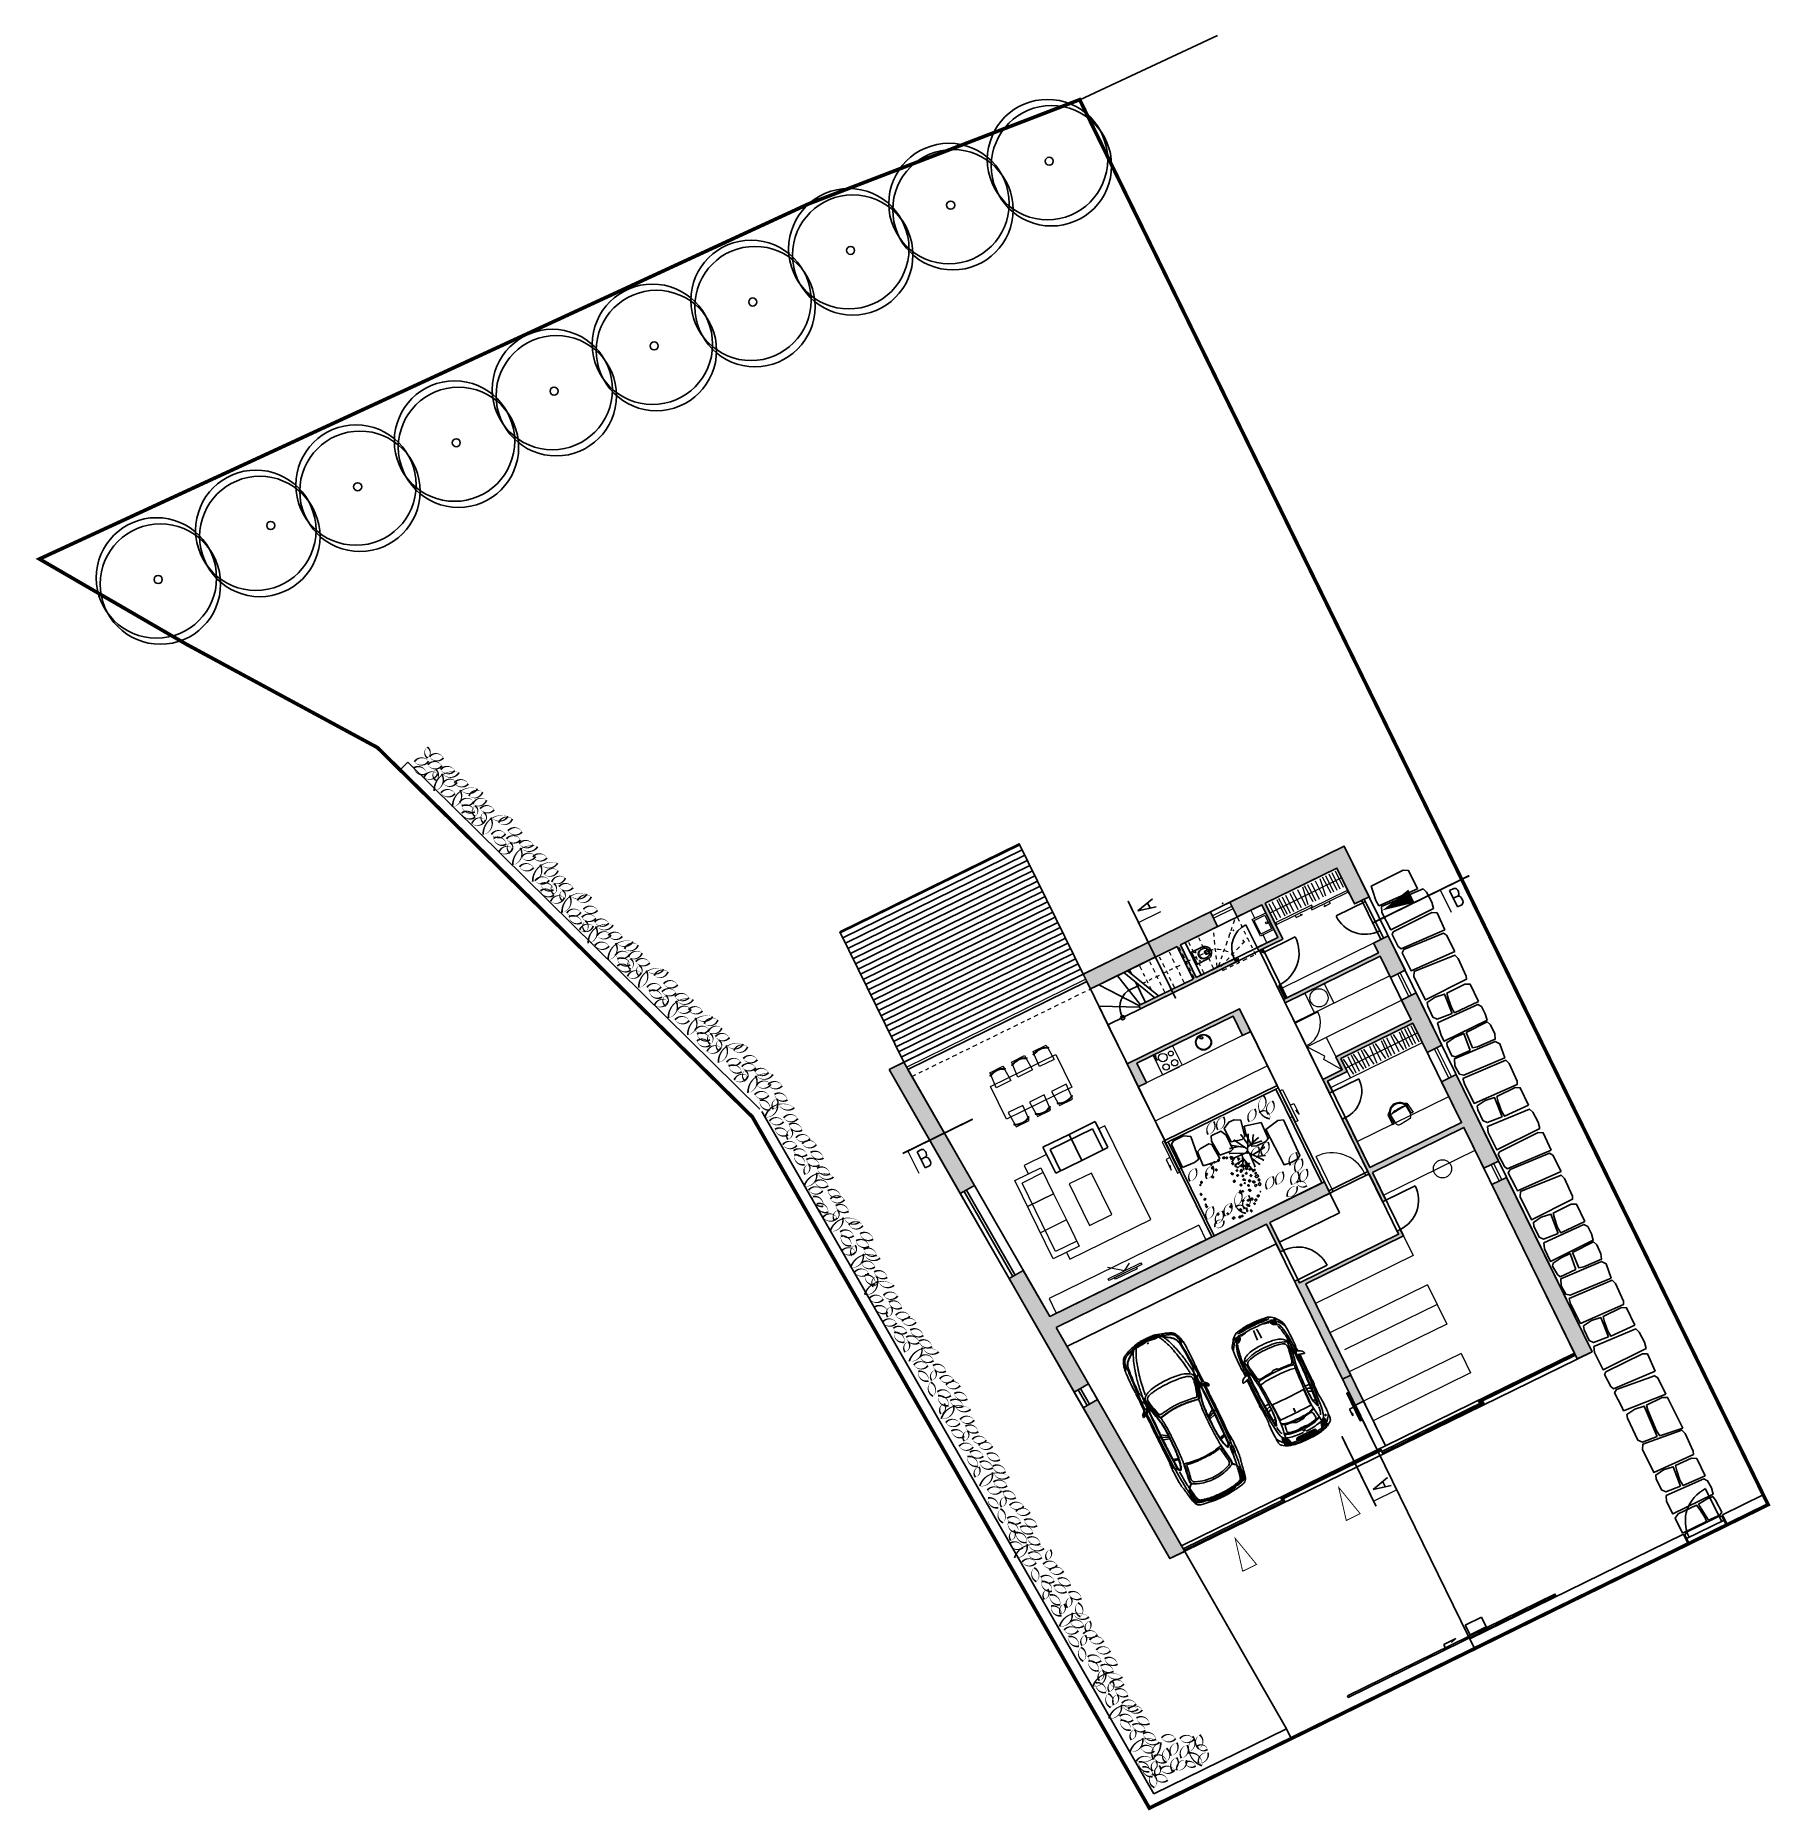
# Model space of a CAD drawing. Header units: millimetres. Extents: x 1754 to 2064, y 960 to 1845.
# Drawn here: x 1879.25 to 1927.02, y 1755.46 to 1804.31 of the extents above; entities that cross this region are included whole.
import ezdxf

# ---------------------------------------------------------------- set-up
doc = ezdxf.new("R2010")
doc.units = ezdxf.units.MM
doc.linetypes.add('DASHDOT', pattern=[1, 0.5, -0.25, 0, -0.25])
doc.linetypes.add('DIVIDE', pattern=[1.25, 0.5, -0.25, 0, -0.25, 0, -0.25])
for name, color, linetype in [('A_katastralni mapa', 7, 'Continuous'), ('dveře', 3, 'Continuous'), ('okna', 4, 'Continuous'), ('pohled', 4, 'Continuous'), ('SCHODY', 3, 'Continuous'), ('SRAFA', 251, 'Continuous'), ('srafa fasada', 253, 'Continuous'), ('SRAFY', 3, 'Continuous'), ('SRAFY-TERÉN', 252, 'Continuous'), ('STAFAZ', 252, 'Continuous'), ('T_stafaz', 7, 'Continuous'), ('zariz.predmety', 203, 'Continuous'), ('ZARIZOVAKY', 251, 'Continuous'), ('ZDIVO', 1, 'Continuous')]:
    doc.layers.add(name, color=color, linetype=linetype)
doc.layers.add('FLOATING-WINDOWS', color=2, linetype='Continuous', plot=False)
doc.styles.add('ROMANS', font='romans.shx', dxfattribs={"width": 0.7})

msp = doc.modelspace()

# ---------------------------------------------------------------- texts
at = {"layer": 'srafa fasada', "color": 253, "linetype": 'Continuous', "lineweight": 0, "char_height": 0.5, "width": 4, "attachment_point": 1, "style": 'ROMANS'}
for s, insert, rotation in [('B', (1918.128, 1780.753), 26.115), ('A', (1909.664, 1780.101), 116.115), ('B', (1903.468, 1773.566), 26.115), ('A', (1916.138, 1764.174), 116.115)]:
    msp.add_mtext(s, dxfattribs=dict(at, insert=insert, rotation=rotation))

# ---------------------------------------------------------------- blocks, each defined once
blk = doc.blocks.new('zidle450-p')
at = {"lineweight": 0}
for p, q in [((0.096, 0.228), (0.087, 0.233)), ((0.096, -0.228), (0.087, -0.233))]:
    blk.add_line(p, q, dxfattribs=at)
for points in [[(0.064, 0.204), (0, 0.2), (0, -0.2), (0.064, -0.204)], [(0.088, -0.205), (0.45, -0.225), (0.45, 0.225), (0.088, 0.205)]]:
    blk.add_lwpolyline(points, dxfattribs=at)
for centre, radius, start, end in [((0.45, 0), 0.436, 147.9324, 212.0676), ((0.45, 0), 0.416, 147.9482, 212.0518), ((0.085, 0.229), 0.005, 57.2679, 147.9324), ((0.093, 0.223), 0.005, 327.9482, 57.2679), ((0.085, -0.229), 0.005, 212.0676, 302.7321), ((0.093, -0.223), 0.005, 302.7321, 32.0518)]:
    blk.add_arc(centre, radius, start, end, dxfattribs=at)
blk = doc.blocks.new('sofa-3mist')
at = {"lineweight": 0}
for p, q in [((0, 0.8), (0, 0)), ((2.4, 0.8), (0, 0.8)), ((0.15, 0), (0.15, 0.65)), ((2.25, 0.65), (0.15, 0.65)), ((0.8, 0.8), (0.8, 0)), ((0.8, 0), (0.8, 0.8)), ((1.6, 0), (1.6, 0.8)), ((2.25, 0), (2.25, 0.65)), ((2.4, 0), (2.4, 0.8)), ((0, 0), (0.8, 0)), ((0.8, 0), (1.6, 0)), ((1.6, 0), (2.4, 0))]:
    blk.add_line(p, q, dxfattribs=at)
blk = doc.blocks.new('sofa-2mist')
for p, q in [((0.8, 0.8), (0, 0.8)), ((0, 0.8), (0, 0)), ((1.45, 0.65), (0.15, 0.65)), ((0.15, 0), (0.15, 0.65)), ((1.6, 0.8), (0.8, 0.8)), ((0.8, 0.8), (0.8, 0)), ((0.8, 0), (0.8, 0.8)), ((1.45, 0), (1.45, 0.65)), ((1.6, 0), (1.6, 0.8)), ((0, 0), (0.8, 0)), ((0.8, 0), (1.6, 0))]:
    blk.add_line(p, q)
blk = doc.blocks.new('STROMLIST03PUD')
at = {"linetype": 'Continuous'}
for p, q in [((-679, 552), (-694, 548)), ((-694, 548), (-694, 547)), ((-694, 547), (-692, 544)), ((-692, 544), (-691, 541)), ((-691, 541), (-689, 539)), ((-689, 539), (-687, 535)), ((-687, 535), (-685, 532)), ((-685, 532), (-684, 533)), ((-684, 533), (-681, 533)), ((-681, 553), (-680, 554)), ((-681, 533), (-678, 535)), ((-678, 555), (-680, 554)), ((-680, 554), (-679, 552)), ((-677, 557), (-678, 556)), ((-678, 556), (-678, 555)), ((-678, 535), (-676, 536)), ((-675, 561), (-677, 557)), ((-676, 536), (-672, 537)), ((-673, 562), (-675, 561)), ((-672, 562), (-673, 562)), ((-669, 564), (-672, 562)), ((-672, 537), (-665, 537)), ((-666, 566), (-669, 564)), ((-662, 567), (-666, 566)), ((-665, 537), (-658, 535)), ((-660, 568), (-662, 567)), ((-656, 568), (-660, 568)), ((-658, 535), (-654, 532)), ((-651, 566), (-656, 568)), ((-654, 532), (-650, 530)), ((-648, 564), (-651, 566)), ((-650, 530), (-646, 526)), ((-646, 559), (-648, 564)), ((-642, 553), (-646, 559)), ((-646, 526), (-643, 522)), ((-643, 522), (-642, 521)), ((-641, 551), (-642, 553)), ((-642, 521), (-641, 519)), ((-638, 545), (-641, 551)), ((-641, 519), (-640, 519)), ((-640, 518), (-635, 521)), ((-640, 519), (-640, 518)), ((-638, 542), (-638, 545)), ((-635, 538), (-638, 542)), ((-635, 533), (-635, 538)), ((-633, 524), (-635, 533)), ((-635, 521), (-633, 522)), ((-633, 522), (-633, 524)), ((-586, 626), (-587, 625)), ((-587, 625), (-586, 623)), ((-584, 631), (-586, 628)), ((-586, 628), (-586, 626)), ((-586, 623), (-585, 620)), ((-585, 620), (-584, 618)), ((-580, 634), (-584, 631)), ((-584, 618), (-583, 617)), ((-583, 617), (-564, 604)), ((-582, 496), (-582, 497)), ((-581, 495), (-582, 496)), ((-581, 500), (-572, 509)), ((-580, 496), (-581, 495)), ((-577, 635), (-580, 634)), ((-579, 496), (-580, 496)), ((-577, 497), (-579, 496)), ((-573, 638), (-577, 635)), ((-574, 497), (-577, 497)), ((-570, 498), (-574, 497)), ((-567, 641), (-573, 638)), ((-572, 509), (-567, 511)), ((-566, 498), (-570, 498)), ((-561, 643), (-567, 641)), ((-567, 511), (-562, 514)), ((-562, 497), (-566, 498)), ((-564, 603), (-559, 604)), ((-564, 604), (-564, 603)), ((-562, 514), (-560, 516)), ((-558, 496), (-562, 497)), ((-556, 643), (-561, 643)), ((-560, 516), (-557, 515)), ((-559, 604), (-553, 605)), ((-556, 493), (-558, 496)), ((-557, 515), (-552, 513)), ((-551, 642), (-556, 643)), ((-556, 492), (-556, 493)), ((-555, 491), (-556, 492)), ((-554, 489), (-555, 491)), ((-553, 488), (-554, 489)), ((-553, 605), (-549, 605)), ((-552, 513), (-548, 508)), ((-549, 640), (-551, 642)), ((-548, 638), (-549, 640)), ((-549, 605), (-548, 606)), ((-546, 635), (-548, 638)), ((-548, 606), (-547, 606)), ((-548, 508), (-544, 505)), ((-547, 606), (-543, 609)), ((-544, 632), (-546, 635)), ((-541, 627), (-544, 632)), ((-544, 505), (-542, 503)), ((-543, 609), (-539, 613)), ((-542, 503), (-540, 500)), ((-539, 621), (-541, 627)), ((-540, 500), (-537, 492)), ((-538, 616), (-539, 621)), ((-539, 613), (-538, 613)), ((-538, 614), (-538, 616)), ((-538, 613), (-538, 614)), ((-537, 492), (-536, 488)), ((-498, 689), (-499, 685)), ((-499, 685), (-499, 683)), ((-499, 683), (-497, 675)), ((-496, 690), (-498, 689)), ((-497, 675), (-496, 673)), ((-496, 673), (-497, 673)), ((-493, 692), (-496, 690)), ((-496, 673), (-472, 661)), ((-491, 694), (-493, 692)), ((-481, 699), (-491, 694)), ((-475, 701), (-481, 699)), ((-466, 703), (-475, 701)), ((-472, 661), (-468, 662)), ((-469, 539), (-471, 534)), ((-471, 534), (-470, 530)), ((-470, 530), (-469, 524)), ((-463, 545), (-469, 539)), ((-469, 524), (-466, 519)), ((-468, 662), (-464, 665)), ((-459, 704), (-466, 703)), ((-466, 519), (-464, 516)), ((-464, 665), (-459, 668)), ((-464, 516), (-463, 514)), ((-458, 548), (-463, 545)), ((-463, 514), (-461, 512)), ((-461, 512), (-459, 511)), ((-455, 700), (-459, 704)), ((-459, 668), (-450, 674)), ((-459, 511), (-455, 511)), ((-453, 549), (-458, 548)), ((-451, 692), (-455, 700)), ((-455, 511), (-452, 511)), ((-450, 550), (-453, 549)), ((-452, 511), (-449, 511)), ((-449, 684), (-451, 692)), ((-450, 677), (-449, 684)), ((-450, 674), (-450, 677)), ((-446, 548), (-450, 550)), ((-449, 511), (-447, 512)), ((-447, 512), (-446, 516)), ((-444, 543), (-446, 548)), ((-446, 516), (-439, 524)), ((-440, 537), (-444, 543)), ((-438, 533), (-440, 537)), ((-439, 524), (-438, 524)), ((-437, 526), (-438, 533)), ((-438, 524), (-437, 526)), ((-431, 630), (-432, 629)), ((-432, 629), (-432, 627)), ((-432, 627), (-431, 625)), ((-430, 634), (-431, 630)), ((-431, 625), (-430, 622)), ((-425, 636), (-430, 634)), ((-430, 622), (-424, 611)), ((-425, 742), (-428, 736)), ((-428, 736), (-428, 735)), ((-428, 735), (-427, 734)), ((-427, 734), (-408, 727)), ((-425, 754), (-426, 750)), ((-426, 750), (-426, 748)), ((-426, 750), (-426, 750)), ((-426, 748), (-426, 746)), ((-426, 746), (-426, 745)), ((-426, 745), (-425, 742)), ((-424, 754), (-425, 754)), ((-422, 638), (-425, 636)), ((-419, 757), (-424, 754)), ((-424, 611), (-423, 610)), ((-423, 610), (-409, 606)), ((-418, 641), (-422, 638)), ((-416, 757), (-419, 757)), ((-412, 643), (-418, 641)), ((-413, 756), (-416, 757)), ((-409, 754), (-413, 756)), ((-406, 645), (-412, 643)), ((-407, 751), (-409, 754)), ((-409, 605), (-405, 606)), ((-409, 606), (-409, 605)), ((-408, 727), (-407, 728)), ((-405, 746), (-407, 751)), ((-407, 728), (-406, 728)), ((-406, 728), (-404, 730)), ((-401, 646), (-406, 645)), ((-404, 742), (-405, 746)), ((-405, 606), (-398, 608)), ((-404, 739), (-404, 742)), ((-404, 736), (-404, 739)), ((-403, 735), (-404, 736)), ((-404, 732), (-403, 735)), ((-404, 730), (-404, 732)), ((-397, 645), (-401, 646)), ((-398, 608), (-394, 608)), ((-394, 642), (-397, 645)), ((-393, 641), (-394, 642)), ((-394, 608), (-393, 608)), ((-391, 637), (-393, 641)), ((-393, 608), (-392, 609)), ((-392, 609), (-388, 611)), ((-389, 634), (-391, 637)), ((-388, 705), (-390, 703)), ((-390, 703), (-390, 700)), ((-390, 700), (-388, 692)), ((-386, 630), (-389, 634)), ((-386, 710), (-388, 705)), ((-388, 692), (-385, 686)), ((-388, 611), (-384, 615)), ((-381, 714), (-386, 710)), ((-384, 624), (-386, 630)), ((-385, 686), (-383, 682)), ((-383, 618), (-384, 624)), ((-384, 615), (-383, 616)), ((-383, 682), (-382, 680)), ((-383, 617), (-383, 618)), ((-383, 616), (-383, 617)), ((-382, 680), (-380, 677)), ((-377, 715), (-381, 714)), ((-380, 677), (-377, 672)), ((-372, 715), (-377, 715)), ((-377, 672), (-374, 672)), ((-374, 672), (-355, 682)), ((-374, 672), (-372, 670)), ((-369, 715), (-372, 715)), ((-365, 714), (-369, 715)), ((-362, 711), (-365, 714)), ((-356, 489), (-364, 484)), ((-360, 708), (-362, 711)), ((-358, 705), (-360, 708)), ((-357, 703), (-358, 705)), ((-356, 700), (-357, 703)), ((-354, 694), (-356, 700)), ((-350, 493), (-356, 489)), ((-355, 682), (-354, 683)), ((-353, 688), (-354, 694)), ((-354, 683), (-353, 684)), ((-353, 684), (-353, 688)), ((-343, 496), (-350, 493)), ((-347, 615), (-349, 610)), ((-349, 610), (-348, 607)), ((-348, 607), (-347, 605)), ((-346, 617), (-347, 615)), ((-347, 605), (-347, 604)), ((-347, 604), (-346, 602)), ((-343, 618), (-346, 617)), ((-346, 602), (-345, 599)), ((-345, 599), (-344, 596)), ((-344, 596), (-343, 595)), ((-335, 623), (-343, 618)), ((-343, 594), (-297, 608)), ((-343, 595), (-343, 594)), ((-339, 497), (-343, 496)), ((-332, 496), (-339, 497)), ((-327, 628), (-335, 623)), ((-326, 494), (-332, 496)), ((-318, 629), (-327, 628)), ((-319, 489), (-326, 494)), ((-314, 483), (-319, 489)), ((-308, 628), (-318, 629)), ((-304, 623), (-308, 628)), ((-300, 617), (-304, 623)), ((-301, 742), (-302, 741)), ((-302, 741), (-301, 738)), ((-297, 743), (-301, 742)), ((-301, 738), (-299, 732)), ((-299, 613), (-300, 617)), ((-299, 732), (-295, 726)), ((-297, 608), (-299, 613)), ((-294, 742), (-297, 743)), ((-295, 726), (-292, 721)), ((-291, 740), (-294, 742)), ((-292, 721), (-290, 717)), ((-288, 738), (-291, 740)), ((-290, 717), (-289, 716)), ((-289, 716), (-288, 715)), ((-285, 736), (-288, 738)), ((-288, 715), (-287, 712)), ((-287, 712), (-287, 710)), ((-287, 710), (-283, 704)), ((-280, 734), (-285, 736)), ((-283, 704), (-283, 703)), ((-283, 703), (-266, 690)), ((-274, 730), (-280, 734)), ((-267, 724), (-274, 730)), ((-261, 719), (-267, 724)), ((-266, 690), (-264, 688)), ((-264, 688), (-260, 684)), ((-256, 710), (-261, 719)), ((-260, 684), (-257, 683)), ((-257, 683), (-253, 681)), ((-252, 704), (-256, 710)), ((-253, 681), (-250, 681)), ((-251, 695), (-252, 704)), ((-248, 684), (-251, 695)), ((-250, 681), (-249, 681)), ((-249, 681), (-248, 684)), ((-232, 576), (-233, 573)), ((-233, 573), (-233, 571)), ((-233, 571), (-233, 570)), ((-233, 570), (-232, 570)), ((-231, 578), (-232, 576)), ((-232, 570), (-231, 568)), ((-231, 568), (-232, 566)), ((-232, 566), (-231, 565)), ((-230, 578), (-231, 578)), ((-231, 565), (-226, 556)), ((-229, 579), (-230, 578)), ((-224, 582), (-229, 579)), ((-226, 555), (-227, 554)), ((-227, 554), (-224, 550)), ((-226, 556), (-226, 555)), ((-217, 584), (-224, 582)), ((-224, 550), (-221, 544)), ((-220, 770), (-221, 769)), ((-221, 769), (-221, 768)), ((-221, 768), (-220, 766)), ((-221, 544), (-216, 542)), ((-219, 774), (-220, 770)), ((-220, 766), (-219, 762)), ((-214, 777), (-219, 774)), ((-219, 762), (-213, 751)), ((-210, 586), (-217, 584)), ((-216, 542), (-211, 540)), ((-211, 778), (-214, 777)), ((-213, 751), (-212, 751)), ((-212, 751), (-198, 746)), ((-207, 781), (-211, 778)), ((-211, 540), (-206, 542)), ((-204, 585), (-210, 586)), ((-205, 810), (-208, 804)), ((-208, 804), (-207, 803)), ((-207, 803), (-206, 802)), ((-201, 783), (-207, 781)), ((-204, 821), (-206, 818)), ((-206, 818), (-205, 817)), ((-205, 817), (-206, 816)), ((-206, 816), (-205, 813)), ((-206, 802), (-187, 795)), ((-206, 542), (-199, 546)), ((-205, 813), (-205, 812)), ((-205, 812), (-205, 810)), ((-203, 822), (-204, 821)), ((-201, 581), (-204, 585)), ((-199, 825), (-203, 822)), ((-195, 786), (-201, 783)), ((-200, 580), (-201, 581)), ((-198, 574), (-200, 580)), ((-195, 825), (-199, 825)), ((-199, 546), (-194, 553)), ((-198, 745), (-194, 747)), ((-198, 746), (-198, 745)), ((-193, 561), (-198, 574)), ((-192, 824), (-195, 825)), ((-190, 786), (-195, 786)), ((-194, 747), (-187, 748)), ((-194, 553), (-193, 556)), ((-193, 556), (-193, 561)), ((-188, 821), (-192, 824)), ((-186, 785), (-190, 786)), ((-186, 819), (-188, 821)), ((-187, 795), (-186, 795)), ((-187, 748), (-183, 748)), ((-185, 813), (-186, 819)), ((-186, 795), (-185, 796)), ((-183, 783), (-186, 785)), ((-183, 809), (-185, 813)), ((-185, 796), (-184, 798)), ((-184, 798), (-183, 799)), ((-183, 807), (-183, 809)), ((-183, 803), (-183, 807)), ((-183, 802), (-183, 803)), ((-183, 799), (-183, 802)), ((-182, 781), (-183, 783)), ((-183, 748), (-182, 749)), ((-180, 777), (-182, 781)), ((-182, 749), (-181, 749)), ((-181, 749), (-177, 752)), ((-178, 775), (-180, 777)), ((-175, 770), (-178, 775)), ((-177, 752), (-173, 756)), ((-173, 764), (-175, 770)), ((-172, 759), (-173, 764)), ((-173, 756), (-172, 756)), ((-172, 757), (-172, 759)), ((-172, 756), (-172, 757)), ((-126, 653), (-127, 652)), ((-127, 652), (-125, 650)), ((-124, 658), (-126, 655)), ((-126, 655), (-126, 653)), ((-125, 650), (-125, 647)), ((-125, 647), (-118, 636)), ((-120, 661), (-124, 658)), ((-118, 806), (-120, 804)), ((-120, 804), (-120, 801)), ((-120, 801), (-118, 792)), ((-117, 662), (-120, 661)), ((-116, 810), (-118, 806)), ((-118, 792), (-116, 786)), ((-118, 636), (-118, 635)), ((-118, 635), (-104, 631)), ((-112, 665), (-117, 662)), ((-111, 814), (-116, 810)), ((-116, 786), (-113, 782)), ((-113, 782), (-112, 780)), ((-112, 780), (-110, 777)), ((-106, 668), (-112, 665)), ((-107, 815), (-111, 814)), ((-110, 777), (-107, 773)), ((-102, 815), (-107, 815)), ((-107, 773), (-104, 772)), ((-100, 670), (-106, 668)), ((-104, 772), (-102, 770)), ((-104, 631), (-103, 630)), ((-103, 630), (-99, 631)), ((-99, 815), (-102, 815)), ((-102, 770), (-85, 782)), ((-96, 670), (-100, 670)), ((-95, 814), (-99, 815)), ((-99, 631), (-93, 632)), ((-91, 669), (-96, 670)), ((-92, 811), (-95, 814)), ((-93, 632), (-89, 632)), ((-90, 808), (-92, 811)), ((-89, 667), (-91, 669)), ((-88, 805), (-90, 808)), ((-88, 665), (-89, 667)), ((-89, 632), (-88, 633)), ((-87, 803), (-88, 805)), ((-85, 662), (-88, 665)), ((-88, 633), (-87, 633)), ((-86, 800), (-87, 803)), ((-87, 633), (-82, 636)), ((-84, 794), (-86, 800)), ((-85, 782), (-84, 783)), ((-84, 659), (-85, 662)), ((-83, 788), (-84, 794)), ((-84, 783), (-83, 784)), ((-81, 654), (-84, 659)), ((-83, 784), (-83, 788)), ((-82, 636), (-78, 640)), ((-79, 648), (-81, 654)), ((-78, 643), (-79, 648)), ((-78, 641), (-78, 643)), ((-78, 640), (-78, 641)), ((-78, 640), (-78, 640)), ((-35, 822), (-43, 770)), ((-43, 770), (-42, 762)), ((-42, 762), (-38, 754)), ((-38, 754), (-36, 748)), ((-35, 822), (-36, 821)), ((-36, 748), (-34, 746)), ((-34, 823), (-35, 822)), ((-31, 825), (-34, 823)), ((-34, 746), (-31, 741)), ((-28, 826), (-31, 825)), ((-31, 741), (-30, 738)), ((-30, 738), (-24, 739)), ((-23, 829), (-28, 826)), ((-24, 739), (-17, 741)), ((-18, 829), (-23, 829)), ((-11, 831), (-18, 829)), ((-17, 741), (-6, 746)), ((-11, 560), (-14, 553)), ((-14, 553), (-13, 550)), ((-13, 550), (-13, 546)), ((-13, 546), (-13, 545)), ((-13, 545), (-11, 540)), ((-2, 831), (-11, 831)), ((-9, 562), (-11, 560)), ((-11, 540), (-11, 538)), ((-11, 538), (-10, 536)), ((-10, 536), (-8, 532)), ((-5, 566), (-9, 562)), ((-8, 532), (-6, 529)), ((-6, 746), (-2, 745)), ((-6, 529), (-5, 528)), ((5, 572), (-5, 566)), ((-5, 528), (30, 526)), ((5, 830), (-2, 831)), ((-2, 745), (-1, 746)), ((-1, 746), (2, 748)), ((2, 748), (7, 750)), ((10, 825), (5, 830)), ((17, 576), (5, 572)), ((7, 750), (8, 754)), ((8, 754), (11, 760)), ((13, 820), (10, 825)), ((11, 766), (12, 770)), ((11, 760), (11, 766)), ((12, 770), (13, 774)), ((15, 811), (13, 820)), ((13, 774), (14, 781)), ((14, 781), (16, 790)), ((15, 804), (15, 811)), ((17, 797), (15, 804)), ((16, 796), (17, 797)), ((16, 790), (16, 796)), ((26, 576), (17, 576)), ((31, 571), (26, 576)), ((30, 526), (34, 530)), ((35, 564), (31, 571)), ((34, 530), (35, 533)), ((37, 557), (35, 564)), ((35, 533), (36, 536)), ((36, 536), (38, 542)), ((38, 542), (37, 557)), ((60, 628), (59, 627)), ((59, 627), (61, 624)), ((66, 645), (60, 628)), ((61, 624), (62, 623)), ((62, 623), (64, 619)), ((64, 619), (68, 615)), ((72, 654), (66, 645)), ((68, 615), (70, 615)), ((70, 615), (72, 613)), ((82, 669), (72, 654)), ((72, 613), (111, 633)), ((78, 807), (74, 801)), ((74, 801), (74, 799)), ((74, 799), (75, 797)), ((75, 797), (78, 793)), ((83, 813), (78, 807)), ((78, 793), (79, 790)), ((79, 790), (81, 788)), ((81, 788), (83, 785)), ((92, 675), (82, 669)), ((89, 817), (83, 813)), ((83, 785), (85, 783)), ((85, 783), (88, 781)), ((88, 781), (90, 779)), ((95, 820), (89, 817)), ((90, 779), (91, 777)), ((91, 777), (92, 778)), ((92, 778), (92, 777)), ((92, 777), (93, 776)), ((103, 679), (92, 675)), ((93, 776), (122, 779)), ((101, 817), (95, 820)), ((108, 816), (101, 817)), ((109, 678), (103, 679)), ((116, 815), (108, 816)), ((114, 670), (109, 678)), ((111, 633), (115, 638)), ((117, 661), (114, 670)), ((115, 638), (119, 649)), ((120, 811), (116, 815)), ((119, 656), (117, 661)), ((119, 649), (119, 656)), ((126, 804), (120, 811)), ((122, 779), (129, 786)), ((130, 797), (126, 804)), ((129, 786), (132, 793)), ((131, 795), (130, 797)), ((132, 793), (131, 795)), ((177, 651), (176, 650)), ((176, 650), (177, 645)), ((179, 782), (177, 778)), ((177, 778), (177, 772)), ((177, 772), (179, 763)), ((194, 675), (177, 651)), ((177, 645), (179, 636)), ((181, 784), (179, 782)), ((179, 763), (181, 756)), ((179, 636), (179, 632)), ((179, 632), (180, 631)), ((180, 631), (181, 629)), ((185, 787), (181, 784)), ((181, 756), (182, 752)), ((181, 629), (184, 624)), ((182, 752), (184, 748)), ((184, 748), (190, 739)), ((184, 624), (188, 619)), ((189, 789), (185, 787)), ((188, 619), (189, 618)), ((196, 791), (189, 789)), ((189, 618), (190, 618)), ((190, 739), (197, 733)), ((190, 618), (192, 618)), ((192, 618), (199, 619)), ((195, 675), (194, 675)), ((197, 677), (195, 675)), ((206, 791), (196, 791)), ((197, 733), (205, 727)), ((201, 678), (197, 677)), ((199, 619), (207, 622)), ((203, 679), (201, 678)), ((205, 678), (203, 679)), ((205, 727), (206, 728)), ((207, 678), (205, 678)), ((214, 791), (206, 791)), ((206, 728), (208, 727)), ((211, 676), (207, 678)), ((207, 622), (212, 625)), ((208, 727), (209, 728)), ((209, 728), (224, 731)), ((215, 670), (211, 676)), ((212, 625), (216, 627)), ((224, 788), (214, 791)), ((217, 667), (215, 670)), ((216, 627), (220, 630)), ((220, 661), (217, 667)), ((223, 654), (220, 661)), ((220, 630), (223, 631)), ((226, 646), (223, 654)), ((223, 631), (225, 635)), ((229, 786), (224, 788)), ((224, 731), (230, 732)), ((225, 635), (227, 640)), ((227, 640), (226, 646)), ((234, 782), (229, 786)), ((230, 732), (236, 736)), ((244, 775), (234, 782)), ((236, 736), (240, 738)), ((240, 738), (243, 740)), ((243, 740), (245, 741)), ((249, 767), (244, 775)), ((245, 741), (249, 750)), ((250, 762), (249, 767)), ((249, 750), (252, 755)), ((252, 759), (250, 762)), ((252, 755), (252, 759)), ((398, 680), (401, 682)), ((401, 682), (409, 687)), ((409, 687), (414, 690)), ((414, 690), (417, 693)), ((464, 585), (462, 584)), ((462, 584), (464, 579)), ((480, 609), (464, 585)), ((464, 579), (466, 570)), ((466, 570), (466, 566)), ((466, 566), (466, 565)), ((466, 565), (467, 563)), ((467, 563), (470, 558)), ((470, 558), (475, 553)), ((475, 553), (476, 552)), ((476, 552), (477, 552)), ((477, 552), (479, 552)), ((479, 552), (486, 553)), ((481, 609), (480, 609)), ((484, 611), (481, 609)), ((488, 612), (484, 611)), ((486, 553), (493, 556)), ((490, 613), (488, 612)), ((492, 612), (490, 613)), ((494, 612), (492, 612)), ((493, 556), (499, 559)), ((498, 610), (494, 612)), ((501, 604), (498, 610)), ((499, 559), (502, 561)), ((503, 601), (501, 604)), ((502, 561), (507, 564)), ((507, 595), (503, 601)), ((510, 588), (507, 595)), ((507, 564), (509, 565)), ((509, 565), (512, 569)), ((513, 580), (510, 588)), ((512, 569), (513, 574)), ((513, 574), (513, 580)), ((551, 499), (536, 470)), ((551, 499), (550, 500)), ((553, 500), (551, 499)), ((563, 504), (553, 500)), ((565, 503), (563, 504)), ((571, 502), (565, 503)), ((572, 499), (571, 502)), ((574, 496), (572, 499)), ((576, 493), (574, 496)), ((583, 481), (576, 493)), ((-893, 40), (-895, 36)), ((-895, 36), (-895, 35)), ((-895, 35), (-895, 33)), ((-895, 33), (-894, 32)), ((-894, 32), (-894, 28)), ((-894, 28), (-893, 27)), ((-888, 43), (-893, 40)), ((-893, 27), (-892, 26)), ((-892, 26), (-873, 12)), ((-891, 201), (-890, 202)), ((-889, 188), (-891, 201)), ((-890, 204), (-869, 221)), ((-890, 202), (-890, 204)), ((-889, 184), (-889, 188)), ((-888, 183), (-889, 184)), ((-888, 180), (-888, 183)), ((-886, 175), (-888, 180)), ((-886, 44), (-888, 43)), ((-884, 171), (-886, 175)), ((-881, 47), (-886, 44)), ((-882, 168), (-884, 171)), ((-879, 165), (-882, 168)), ((-875, 49), (-881, 47)), ((-877, 162), (-879, 165)), ((-874, 159), (-877, 162)), ((-869, 52), (-875, 49)), ((-871, 161), (-874, 159)), ((-873, 12), (-872, 11)), ((-865, 168), (-872, 162)), ((-872, 162), (-871, 161)), ((-872, 11), (-868, 13)), ((-869, 221), (-868, 221)), ((-864, 52), (-869, 52)), ((-868, 221), (-864, 223)), ((-868, 13), (-861, 14)), ((-861, 172), (-865, 168)), ((-864, 223), (-857, 224)), ((-860, 51), (-864, 52)), ((-859, 176), (-861, 172)), ((-861, 14), (-858, 14)), ((-857, 49), (-860, 51)), ((-857, 180), (-859, 176)), ((-858, 14), (-857, 15)), ((-857, 224), (-854, 222)), ((-847, 198), (-857, 180)), ((-856, 47), (-857, 49)), ((-857, 15), (-856, 15)), ((-854, 43), (-856, 47)), ((-856, 15), (-851, 18)), ((-854, 222), (-851, 222)), ((-853, 41), (-854, 43)), ((-852, 280), (-853, 277)), ((-853, 277), (-853, 275)), ((-853, 275), (-853, 274)), ((-853, 274), (-852, 273)), ((-850, 36), (-853, 41)), ((-851, 282), (-852, 280)), ((-852, 273), (-851, 271)), ((-850, 282), (-851, 282)), ((-851, 271), (-851, 270)), ((-851, 270), (-851, 269)), ((-851, 269), (-845, 260)), ((-851, 222), (-848, 217)), ((-851, 18), (-847, 21)), ((-849, 283), (-850, 282)), ((-847, 30), (-850, 36)), ((-843, 286), (-849, 283)), ((-848, 217), (-846, 214)), ((-846, 259), (-847, 258)), ((-847, 258), (-844, 253)), ((-844, 201), (-847, 198)), ((-847, 24), (-847, 30)), ((-847, 23), (-847, 24)), ((-846, 22), (-847, 23)), ((-847, 21), (-846, 22)), ((-845, 260), (-846, 259)), ((-846, 214), (-844, 207)), ((-844, 207), (-845, 201)), ((-845, 201), (-844, 201)), ((-844, 253), (-840, 248)), ((-837, 287), (-843, 286)), ((-840, 248), (-836, 246)), ((-829, 289), (-837, 287)), ((-836, 246), (-831, 244)), ((-831, 244), (-826, 246)), ((-824, 289), (-829, 289)), ((-826, 246), (-818, 250)), ((-825, 369), (-798, 407)), ((-825, 369), (-825, 370)), ((-824, 368), (-825, 369)), ((-816, 369), (-824, 367)), ((-824, 367), (-824, 368)), ((-820, 285), (-824, 289)), ((-820, 284), (-820, 285)), ((-818, 278), (-820, 284)), ((-813, 264), (-818, 278)), ((-818, 250), (-814, 257)), ((-816, 368), (-816, 369)), ((-813, 363), (-816, 368)), ((-814, 257), (-813, 260)), ((-808, 357), (-813, 363)), ((-813, 260), (-813, 264)), ((-805, 352), (-808, 357)), ((-803, 352), (-805, 352)), ((-798, 355), (-803, 352)), ((-798, 407), (-794, 411)), ((-789, 362), (-798, 355)), ((-794, 411), (-793, 412)), ((-793, 412), (-790, 413)), ((-790, 413), (-786, 415)), ((-782, 372), (-789, 362)), ((-786, 415), (-781, 413)), ((-775, 381), (-782, 372)), ((-781, 413), (-778, 410)), ((-778, 410), (-777, 408)), ((-777, 408), (-775, 405)), ((-774, 391), (-776, 383)), ((-776, 383), (-775, 381)), ((-775, 405), (-773, 402)), ((-773, 392), (-774, 391)), ((-773, 402), (-773, 397)), ((-773, 397), (-773, 392)), ((-643, 349), (-644, 347)), ((-644, 347), (-644, 346)), ((-644, 346), (-643, 344)), ((-642, 341), (-644, 333)), ((-644, 333), (-643, 332)), ((-642, 352), (-643, 349)), ((-643, 344), (-642, 341)), ((-643, 332), (-621, 325)), ((-637, 355), (-642, 352)), ((-634, 357), (-637, 355)), ((-630, 359), (-634, 357)), ((-624, 362), (-630, 359)), ((-618, 364), (-624, 362)), ((-621, 324), (-617, 325)), ((-621, 325), (-621, 324)), ((-613, 365), (-618, 364)), ((-617, 325), (-610, 327)), ((-609, 363), (-613, 365)), ((-610, 327), (-606, 326)), ((-606, 361), (-609, 363)), ((-605, 359), (-606, 361)), ((-606, 326), (-605, 327)), ((-603, 356), (-605, 359)), ((-605, 327), (-604, 328)), ((-604, 328), (-600, 330)), ((-601, 353), (-603, 356)), ((-598, 348), (-601, 353)), ((-600, 330), (-596, 334)), ((-596, 342), (-598, 348)), ((-595, 337), (-596, 342)), ((-596, 334), (-595, 334)), ((-595, 335), (-595, 337)), ((-595, 334), (-595, 335)), ((-560, 475), (-559, 477)), ((-560, 473), (-560, 475)), ((-559, 471), (-560, 473)), ((-559, 477), (-558, 478)), ((-559, 470), (-559, 471)), ((-557, 469), (-559, 470)), ((-558, 479), (-557, 482)), ((-558, 478), (-558, 479)), ((-557, 482), (-556, 484)), ((-556, 468), (-557, 469)), ((-556, 484), (-554, 485)), ((-555, 468), (-556, 468)), ((-553, 469), (-555, 468)), ((-554, 485), (-553, 487)), ((-553, 487), (-553, 488)), ((-552, 469), (-553, 469)), ((-551, 470), (-552, 469)), ((-550, 471), (-551, 470)), ((-548, 472), (-550, 471)), ((-547, 472), (-548, 472)), ((-546, 473), (-547, 472)), ((-545, 473), (-546, 473)), ((-544, 475), (-545, 474)), ((-545, 474), (-545, 473)), ((-543, 476), (-544, 475)), ((-542, 478), (-543, 476)), ((-540, 480), (-542, 478)), ((-537, 483), (-540, 480)), ((-535, 485), (-537, 483)), ((-536, 488), (-535, 485)), ((-532, 388), (-534, 382)), ((-534, 382), (-534, 381)), ((-534, 381), (-533, 380)), ((-533, 380), (-532, 379)), ((-531, 389), (-532, 388)), ((-532, 379), (-501, 378)), ((-524, 394), (-531, 389)), ((-520, 396), (-524, 394)), ((-515, 400), (-520, 396)), ((-507, 402), (-515, 400)), ((-501, 403), (-507, 402)), ((-495, 404), (-501, 403)), ((-501, 378), (-498, 380)), ((-498, 380), (-495, 383)), ((-493, 402), (-495, 404)), ((-495, 383), (-494, 385)), ((-494, 385), (-492, 392)), ((-492, 396), (-493, 402)), ((-492, 392), (-492, 396)), ((-411, 369), (-412, 366)), ((-412, 366), (-409, 358)), ((-410, 371), (-411, 369)), ((-408, 376), (-410, 371)), ((-409, 358), (-407, 352)), ((-402, 379), (-408, 376)), ((-407, 352), (-404, 347)), ((-407, 203), (-406, 204)), ((-406, 201), (-407, 203)), ((-406, 204), (-405, 206)), ((-403, 193), (-406, 201)), ((-405, 206), (-403, 209)), ((-404, 347), (-403, 346)), ((-403, 346), (-401, 343)), ((-403, 209), (-397, 212)), ((-401, 190), (-403, 193)), ((-398, 381), (-402, 379)), ((-401, 343), (-399, 338)), ((-399, 186), (-401, 190)), ((-399, 338), (-396, 338)), ((-392, 182), (-399, 186)), ((-393, 381), (-398, 381)), ((-397, 212), (-390, 219)), ((-396, 338), (-376, 348)), ((-390, 380), (-393, 381)), ((-383, 182), (-392, 182)), ((-387, 380), (-390, 380)), ((-390, 219), (-386, 222)), ((-383, 377), (-387, 380)), ((-386, 222), (-381, 226)), ((-381, 373), (-383, 377)), ((-377, 184), (-383, 182)), ((-380, 371), (-381, 373)), ((-381, 226), (-378, 229)), ((-379, 369), (-380, 371)), ((-377, 366), (-379, 369)), ((-378, 229), (-377, 230)), ((-375, 360), (-377, 366)), ((-377, 230), (-375, 231)), ((-370, 188), (-377, 184)), ((-376, 348), (-375, 349)), ((-374, 354), (-375, 360)), ((-375, 350), (-374, 354)), ((-375, 349), (-375, 350)), ((-375, 231), (-371, 232)), ((-371, 232), (-367, 233)), ((-363, 192), (-370, 188)), ((-364, 484), (-368, 479)), ((-368, 479), (-367, 476)), ((-367, 476), (-368, 471)), ((-368, 471), (-367, 467)), ((-367, 467), (-324, 430)), ((-367, 233), (-360, 230)), ((-354, 201), (-363, 192)), ((-355, 229), (-347, 220)), ((-346, 213), (-354, 201)), ((-354, 201), (-354, 201)), ((-347, 220), (-347, 219)), ((-347, 219), (-346, 217)), ((-346, 217), (-346, 216)), ((-346, 216), (-346, 215)), ((-346, 215), (-346, 213)), ((-324, 430), (-319, 429)), ((-319, 429), (-317, 431)), ((-317, 431), (-314, 433)), ((-311, 477), (-314, 483)), ((-314, 433), (-311, 434)), ((-306, 466), (-311, 477)), ((-311, 434), (-305, 439)), ((-304, 453), (-306, 466)), ((-305, 439), (-304, 442)), ((-303, 448), (-304, 453)), ((-304, 442), (-303, 448)), ((-285, 331), (-286, 328)), ((-286, 328), (-283, 320)), ((-284, 333), (-285, 331)), ((-282, 338), (-284, 333)), ((-283, 320), (-281, 314)), ((-276, 341), (-282, 338)), ((-281, 314), (-278, 309)), ((-278, 309), (-277, 307)), ((-277, 307), (-275, 304)), ((-272, 342), (-276, 341)), ((-275, 304), (-273, 300)), ((-273, 300), (-270, 299)), ((-267, 343), (-272, 342)), ((-270, 299), (-267, 297)), ((-264, 342), (-267, 343)), ((-267, 297), (-250, 310)), ((-260, 342), (-264, 342)), ((-257, 339), (-260, 342)), ((-255, 335), (-257, 339)), ((-254, 332), (-255, 335)), ((-252, 330), (-254, 332)), ((-251, 328), (-252, 330)), ((-249, 321), (-251, 328)), ((-250, 310), (-249, 310)), ((-248, 316), (-249, 321)), ((-249, 312), (-248, 316)), ((-249, 310), (-249, 312)), ((-220, 449), (-220, 450)), ((-219, 449), (-220, 449)), ((-219, 453), (-210, 462)), ((-218, 449), (-219, 449)), ((-217, 450), (-218, 449)), ((-215, 450), (-217, 450)), ((-212, 451), (-215, 450)), ((-208, 451), (-212, 451)), ((-210, 462), (-205, 464)), ((-205, 451), (-208, 451)), ((-205, 464), (-201, 467)), ((-200, 450), (-205, 451)), ((-201, 467), (-198, 469)), ((-196, 449), (-200, 450)), ((-199, 429), (-197, 431)), ((-198, 426), (-199, 429)), ((-198, 469), (-195, 468)), ((-197, 424), (-198, 426)), ((-197, 431), (-196, 431)), ((-197, 424), (-197, 424)), ((-195, 422), (-197, 424)), ((-194, 446), (-196, 449)), ((-196, 433), (-195, 436)), ((-196, 431), (-196, 433)), ((-195, 468), (-190, 466)), ((-195, 436), (-194, 438)), ((-194, 421), (-195, 422)), ((-194, 445), (-194, 446)), ((-193, 444), (-194, 445)), ((-194, 438), (-192, 439)), ((-193, 421), (-194, 421)), ((-192, 443), (-193, 444)), ((-191, 422), (-193, 421)), ((-191, 442), (-192, 443)), ((-192, 439), (-191, 441)), ((-191, 441), (-191, 442)), ((-190, 423), (-191, 422)), ((-190, 466), (-186, 461)), ((-189, 423), (-190, 423)), ((-188, 424), (-189, 423)), ((-187, 182), (-189, 179)), ((-189, 179), (-189, 177)), ((-189, 177), (-187, 169)), ((-186, 425), (-188, 424)), ((-181, 186), (-187, 182)), ((-187, 169), (-186, 164)), ((-186, 461), (-182, 459)), ((-185, 425), (-186, 425)), ((-186, 164), (-185, 158)), ((-184, 426), (-185, 425)), ((-185, 158), (-182, 153)), ((-183, 427), (-184, 426)), ((-184, 426), (-184, 426)), ((-182, 428), (-183, 427)), ((-182, 459), (-180, 456)), ((-181, 429), (-182, 428)), ((-182, 153), (-181, 152)), ((-180, 431), (-181, 429)), ((-171, 191), (-181, 186)), ((-181, 152), (-177, 143)), ((-180, 456), (-178, 453)), ((-178, 434), (-180, 431)), ((-178, 453), (-175, 445)), ((-175, 437), (-178, 434)), ((-177, 143), (-176, 142)), ((-176, 142), (-139, 149)), ((-175, 445), (-174, 441)), ((-174, 439), (-175, 437)), ((-174, 441), (-174, 439)), ((-159, 196), (-171, 191)), ((-153, 196), (-159, 196)), ((-149, 193), (-153, 196)), ((-146, 188), (-149, 193)), ((-139, 178), (-146, 188)), ((-136, 170), (-139, 178)), ((-139, 149), (-135, 154)), ((-135, 163), (-136, 170)), ((-135, 154), (-135, 163)), ((-96, 428), (-102, 419)), ((-102, 419), (-102, 415)), ((-102, 415), (-101, 411)), ((-101, 411), (-100, 405)), ((-100, 405), (-97, 399)), ((-97, 399), (-95, 395)), ((-90, 440), (-96, 428)), ((-95, 395), (-93, 391)), ((-93, 391), (-91, 389)), ((-91, 389), (-90, 388)), ((-91, 389), (-91, 389)), ((-78, 451), (-90, 440)), ((-90, 388), (-89, 387)), ((-84, 393), (-49, 442)), ((-68, 457), (-78, 451)), ((-60, 458), (-68, 457)), ((-55, 456), (-60, 458)), ((-52, 451), (-55, 456)), ((-50, 448), (-52, 451)), ((-49, 442), (-50, 448)), ((-9, 298), (-11, 293)), ((-11, 293), (-10, 291)), ((-10, 291), (-9, 286)), ((-8, 300), (-9, 298)), ((-9, 286), (-9, 282)), ((-9, 282), (-7, 277)), ((3, 306), (-8, 300)), ((-7, 277), (-6, 274)), ((-6, 274), (-6, 271)), ((-6, 271), (-5, 270)), ((-5, 270), (31, 274)), ((1, 403), (-2, 397)), ((-2, 397), (-2, 396)), ((-2, 396), (-1, 395)), ((1, 415), (-1, 411)), ((-1, 411), (0, 410)), ((-1, 395), (18, 388)), ((0, 410), (0, 409)), ((0, 409), (0, 406)), ((0, 406), (0, 405)), ((0, 405), (1, 403)), ((2, 415), (1, 415)), ((7, 418), (2, 415)), ((9, 308), (3, 306)), ((10, 418), (7, 418)), ((18, 310), (9, 308)), ((13, 417), (10, 418)), ((17, 414), (13, 417)), ((19, 412), (17, 414)), ((18, 388), (19, 388)), ((27, 312), (18, 310)), ((21, 407), (19, 412)), ((19, 388), (20, 389)), ((20, 389), (21, 391)), ((22, 402), (21, 407)), ((21, 391), (22, 392)), ((22, 400), (22, 402)), ((22, 396), (22, 400)), ((23, 395), (22, 396)), ((22, 392), (23, 395)), ((32, 308), (27, 312)), ((31, 274), (34, 275)), ((36, 301), (32, 308)), ((34, 275), (38, 279)), ((37, 296), (36, 301)), ((39, 287), (37, 296)), ((38, 281), (39, 287)), ((38, 279), (38, 281)), ((91, 470), (90, 468)), ((90, 468), (92, 466)), ((93, 475), (91, 471)), ((91, 471), (91, 470)), ((92, 466), (92, 463)), ((92, 463), (99, 452)), ((97, 477), (93, 475)), ((100, 479), (97, 477)), ((99, 452), (99, 451)), ((99, 451), (113, 447)), ((105, 482), (100, 479)), ((111, 484), (105, 482)), ((117, 486), (111, 484)), ((113, 447), (114, 446)), ((114, 446), (118, 447)), ((121, 487), (117, 486)), ((118, 447), (124, 449)), ((126, 486), (121, 487)), ((124, 449), (128, 449)), ((128, 484), (126, 486)), ((129, 482), (128, 484)), ((128, 449), (129, 449)), ((132, 478), (129, 482)), ((129, 449), (130, 450)), ((130, 450), (135, 453)), ((133, 475), (132, 478)), ((136, 471), (133, 475)), ((135, 453), (139, 456)), ((138, 465), (136, 471)), ((139, 459), (138, 465)), ((139, 458), (139, 459)), ((139, 457), (139, 458)), ((139, 456), (139, 457)), ((160, 189), (159, 188)), ((159, 188), (160, 183)), ((176, 213), (160, 189)), ((160, 183), (162, 175)), ((162, 175), (162, 170)), ((162, 170), (163, 169)), ((163, 169), (163, 168)), ((163, 168), (167, 162)), ((167, 162), (171, 157)), ((178, 274), (169, 250)), ((169, 250), (170, 248)), ((170, 248), (171, 247)), ((171, 247), (173, 246)), ((171, 157), (172, 156)), ((172, 156), (173, 157)), ((173, 246), (175, 245)), ((173, 157), (175, 156)), ((175, 245), (179, 244)), ((175, 156), (182, 157)), ((178, 213), (176, 213)), ((180, 275), (178, 274)), ((180, 215), (178, 213)), ((179, 244), (180, 245)), ((181, 275), (180, 275)), ((180, 245), (185, 245)), ((184, 216), (180, 215)), ((189, 272), (181, 275)), ((182, 157), (189, 160)), ((186, 217), (184, 216)), ((185, 245), (188, 245)), ((188, 217), (186, 217)), ((188, 245), (193, 247)), ((190, 216), (188, 217)), ((191, 272), (189, 272)), ((189, 160), (195, 164)), ((194, 214), (190, 216)), ((193, 273), (191, 272)), ((196, 273), (193, 273)), ((193, 247), (199, 249)), ((198, 208), (194, 214)), ((195, 164), (199, 166)), ((197, 273), (196, 273)), ((199, 273), (197, 273)), ((200, 205), (198, 208)), ((203, 271), (199, 273)), ((199, 249), (203, 251)), ((199, 166), (203, 168)), ((203, 199), (200, 205)), ((204, 270), (203, 271)), ((203, 251), (206, 256)), ((206, 192), (203, 199)), ((203, 168), (205, 170)), ((207, 264), (204, 270)), ((205, 170), (208, 173)), ((206, 256), (207, 260)), ((209, 184), (206, 192)), ((207, 260), (207, 264)), ((208, 173), (209, 178)), ((209, 178), (209, 184)), ((220, 440), (218, 438)), ((218, 438), (219, 418)), ((219, 418), (223, 412)), ((227, 452), (220, 440)), ((223, 412), (223, 411)), ((223, 411), (226, 411)), ((226, 411), (235, 413)), ((230, 454), (227, 452)), ((235, 456), (230, 454)), ((237, 456), (235, 456)), ((235, 413), (245, 416)), ((239, 457), (237, 456)), ((241, 459), (239, 457)), ((244, 461), (241, 459)), ((247, 461), (244, 461)), ((245, 416), (259, 421)), ((251, 463), (247, 461)), ((256, 465), (251, 463)), ((260, 466), (256, 465)), ((259, 421), (268, 427)), ((264, 467), (260, 466)), ((269, 464), (264, 467)), ((268, 427), (274, 432)), ((271, 461), (269, 464)), ((274, 455), (271, 461)), ((276, 447), (274, 455)), ((274, 432), (277, 438)), ((277, 438), (276, 447)), ((392, 128), (401, 122)), ((402, 163), (396, 160)), ((401, 122), (404, 121)), ((403, 162), (402, 163)), ((405, 161), (403, 162)), ((404, 121), (410, 121)), ((416, 168), (405, 161)), ((410, 121), (427, 127)), ((417, 169), (416, 168)), ((419, 168), (417, 169)), ((421, 170), (419, 168)), ((422, 171), (421, 170)), ((423, 171), (422, 171)), ((425, 171), (423, 171)), ((429, 170), (425, 171)), ((427, 127), (434, 130)), ((431, 168), (429, 170)), ((432, 167), (431, 168)), ((433, 166), (432, 167)), ((437, 159), (433, 166)), ((434, 130), (436, 130)), ((436, 130), (441, 135)), ((439, 151), (437, 159)), ((441, 142), (439, 151)), ((441, 135), (441, 142)), ((453, 308), (452, 308)), ((452, 308), (469, 251)), ((454, 309), (453, 308)), ((457, 311), (454, 309)), ((461, 312), (457, 311)), ((464, 313), (461, 312)), ((466, 313), (464, 313)), ((467, 391), (466, 390)), ((466, 390), (467, 385)), ((468, 314), (466, 313)), ((472, 408), (467, 391)), ((467, 385), (469, 377)), ((472, 315), (468, 314)), ((469, 377), (469, 372)), ((469, 372), (469, 371)), ((469, 371), (470, 370)), ((469, 251), (475, 253)), ((470, 370), (474, 364)), ((473, 409), (472, 408)), ((477, 314), (472, 315)), ((487, 417), (473, 409)), ((474, 364), (478, 359)), ((475, 253), (480, 255)), ((480, 312), (477, 314)), ((478, 359), (479, 358)), ((479, 358), (480, 359)), ((480, 359), (482, 358)), ((482, 309), (480, 312)), ((480, 255), (488, 260)), ((482, 358), (489, 359)), ((488, 298), (482, 309)), ((491, 418), (487, 417)), ((494, 288), (488, 298)), ((488, 260), (494, 265)), ((489, 359), (496, 362)), ((493, 419), (491, 418)), ((495, 419), (493, 419)), ((495, 276), (494, 288)), ((494, 265), (495, 276)), ((497, 418), (495, 419)), ((496, 362), (502, 366)), ((501, 416), (497, 418)), ((505, 411), (501, 416)), ((502, 366), (505, 368)), ((507, 407), (505, 411)), ((505, 368), (510, 371)), ((510, 402), (507, 407)), ((513, 394), (510, 402)), ((510, 371), (512, 372)), ((512, 372), (515, 375)), ((516, 386), (513, 394)), ((515, 375), (516, 381)), ((516, 381), (516, 386)), ((536, 470), (537, 464)), ((537, 464), (541, 459)), ((541, 459), (544, 453)), ((544, 453), (552, 442)), ((552, 442), (556, 441)), ((556, 441), (564, 440)), ((563, 200), (560, 196)), ((560, 196), (560, 191)), ((560, 191), (561, 190)), ((561, 190), (565, 189)), ((565, 205), (563, 200)), ((564, 440), (574, 443)), ((570, 209), (565, 205)), ((565, 189), (578, 193)), ((571, 212), (570, 209)), ((588, 233), (571, 212)), ((574, 443), (585, 448)), ((578, 193), (589, 195)), ((585, 473), (583, 481)), ((588, 462), (585, 473)), ((585, 448), (589, 454)), ((589, 454), (588, 462)), ((589, 234), (588, 233)), ((597, 238), (589, 234)), ((589, 195), (597, 200)), ((599, 238), (597, 238)), ((597, 200), (607, 206)), ((602, 240), (599, 238)), ((604, 241), (602, 240)), ((606, 242), (604, 241)), ((610, 245), (606, 242)), ((607, 206), (614, 213)), ((616, 248), (610, 245)), ((614, 213), (621, 222)), ((622, 0), (614, -2)), ((624, 253), (616, 248)), ((627, 413), (618, 389)), ((618, 389), (619, 388)), ((619, 388), (620, 386)), ((620, 386), (622, 385)), ((621, 222), (627, 230)), ((622, 385), (624, 384)), ((631, 2), (622, 0)), ((624, 384), (628, 384)), ((632, 256), (624, 253)), ((628, 414), (627, 413)), ((627, 230), (630, 236)), ((629, 415), (628, 414)), ((628, 384), (629, 384)), ((637, 411), (629, 415)), ((629, 384), (633, 384)), ((630, 236), (632, 239)), ((637, -3), (631, 2)), ((636, 257), (632, 256)), ((632, 239), (634, 244)), ((633, 384), (636, 384)), ((634, 244), (637, 247)), ((636, 384), (642, 386)), ((636, 256), (636, 257)), ((638, 250), (636, 256)), ((640, 411), (637, 411)), ((637, 247), (638, 250)), ((641, 412), (640, 411)), ((644, 412), (641, 412)), ((641, 127), (643, 121)), ((642, 127), (641, 127)), ((642, 386), (648, 388)), ((647, 144), (642, 127)), ((643, 121), (644, 113)), ((646, 412), (644, 412)), ((647, 413), (646, 412)), ((652, 411), (647, 413)), ((649, 145), (647, 144)), ((648, 388), (651, 390)), ((662, 153), (649, 145)), ((651, 390), (655, 395)), ((652, 409), (652, 411)), ((656, 404), (652, 409)), ((655, 395), (656, 399)), ((656, 399), (656, 404)), ((666, 154), (662, 153)), ((669, 156), (666, 154)), ((670, 155), (669, 156)), ((672, 155), (670, 155)), ((677, 153), (672, 155)), ((680, 147), (677, 153)), ((682, 144), (680, 147)), ((685, 138), (682, 144)), ((688, 130), (685, 138)), ((691, 123), (688, 130)), ((692, 117), (691, 123)), ((712, 137), (703, 113)), ((713, 138), (712, 137)), ((714, 139), (713, 138)), ((722, 135), (714, 139)), ((725, 136), (722, 135)), ((726, 136), (725, 136)), ((729, 137), (726, 136)), ((731, 136), (729, 137)), ((732, 137), (731, 136)), ((736, 135), (732, 137)), ((737, 134), (736, 135)), ((736, 114), (739, 119)), ((740, 128), (737, 134)), ((739, 119), (740, 123)), ((740, 123), (740, 128)), ((750, 239), (748, 234)), ((748, 234), (748, 231)), ((748, 231), (750, 226)), ((761, 247), (750, 240)), ((750, 240), (750, 239)), ((750, 226), (750, 222)), ((750, 222), (752, 217)), ((752, 217), (752, 214)), ((752, 214), (753, 212)), ((753, 211), (790, 214)), ((753, 212), (753, 211)), ((768, 248), (761, 247)), ((776, 251), (768, 248)), ((785, 252), (776, 251)), ((790, 248), (785, 252)), ((794, 242), (790, 248)), ((790, 214), (792, 216)), ((792, 216), (796, 219)), ((796, 236), (794, 242)), ((798, 228), (796, 236)), ((796, 222), (798, 228)), ((796, 219), (796, 222)), ((-889, -188), (-892, -193)), ((-892, -193), (-891, -196)), ((-891, -196), (-889, -201)), ((-889, -201), (-890, -205)), ((-890, -205), (-888, -210)), ((-878, -180), (-889, -187)), ((-889, -187), (-889, -188)), ((-888, -210), (-887, -213)), ((-887, -213), (-887, -215)), ((-887, -215), (-886, -216)), ((-886, -216), (-850, -213)), ((-882, -93), (-885, -99)), ((-885, -99), (-885, -100)), ((-885, -100), (-884, -101)), ((-884, -101), (-864, -108)), ((-882, -81), (-883, -85)), ((-883, -85), (-883, -86)), ((-883, -86), (-883, -87)), ((-883, -87), (-883, -90)), ((-883, -90), (-883, -91)), ((-883, -91), (-882, -93)), ((-881, -81), (-882, -81)), ((-876, -78), (-881, -81)), ((-872, -179), (-878, -180)), ((-873, -78), (-876, -78)), ((-870, -79), (-873, -78)), ((-863, -176), (-872, -179)), ((-866, -82), (-870, -79)), ((-864, -84), (-866, -82)), ((-862, -89), (-864, -84)), ((-864, -108), (-863, -107)), ((-864, -108), (-864, -108)), ((-863, -107), (-861, -105)), ((-854, -175), (-863, -176)), ((-861, -94), (-862, -89)), ((-861, -96), (-861, -94)), ((-861, -100), (-861, -96)), ((-860, -101), (-861, -100)), ((-861, -104), (-860, -101)), ((-861, -105), (-861, -104)), ((-849, -179), (-854, -175)), ((-850, -213), (-847, -211)), ((-845, -185), (-849, -179)), ((-847, -211), (-843, -208)), ((-843, -191), (-845, -185)), ((-842, -199), (-843, -191)), ((-843, -205), (-842, -199)), ((-843, -208), (-843, -205)), ((-779, -206), (-781, -209)), ((-781, -209), (-781, -210)), ((-781, -210), (-781, -212)), ((-781, -212), (-780, -214)), ((-780, -214), (-780, -217)), ((-780, -217), (-773, -228)), ((-775, -203), (-779, -206)), ((-772, -201), (-775, -203)), ((-773, -228), (-772, -229)), ((-767, -198), (-772, -201)), ((-772, -229), (-759, -233)), ((-761, -196), (-767, -198)), ((-755, -194), (-761, -196)), ((-759, -233), (-758, -234)), ((-758, -234), (-754, -233)), ((-750, -193), (-755, -194)), ((-754, -233), (-747, -231)), ((-746, -194), (-750, -193)), ((-747, -231), (-744, -232)), ((-743, -197), (-746, -194)), ((-744, -232), (-743, -231)), ((-742, -198), (-743, -197)), ((-743, -231), (-742, -230)), ((-740, -202), (-742, -198)), ((-742, -230), (-737, -228)), ((-739, -205), (-740, -202)), ((-736, -209), (-739, -205)), ((-737, -228), (-733, -224)), ((-733, -215), (-736, -209)), ((-733, -221), (-733, -215)), ((-733, -222), (-733, -221)), ((-732, -223), (-733, -222)), ((-733, -224), (-732, -223)), ((-690, -422), (-689, -420)), ((-690, -425), (-690, -422)), ((-689, -429), (-690, -425)), ((-689, -420), (-686, -417)), ((-685, -437), (-689, -429)), ((-687, -136), (-688, -137)), ((-688, -137), (-686, -139)), ((-685, -131), (-687, -134)), ((-687, -134), (-687, -136)), ((-686, -139), (-686, -142)), ((-686, -142), (-679, -153)), ((-686, -417), (-684, -415)), ((-681, -128), (-685, -131)), ((-684, -440), (-685, -437)), ((-684, -415), (-682, -413)), ((-682, -442), (-684, -440)), ((-682, -412), (-681, -411)), ((-682, -413), (-682, -412)), ((-678, -445), (-682, -442)), ((-678, -126), (-681, -128)), ((-681, -411), (-680, -410)), ((-680, -410), (-679, -410)), ((-679, -153), (-679, -154)), ((-679, -154), (-665, -158)), ((-679, -410), (-678, -409)), ((-673, -123), (-678, -126)), ((-678, -409), (-676, -408)), ((-678, -409), (-678, -409)), ((-674, -450), (-678, -445)), ((-676, -408), (-675, -407)), ((-675, -407), (-674, -406)), ((-674, -406), (-673, -406)), ((-669, -452), (-674, -450)), ((-667, -121), (-673, -123)), ((-673, -406), (-671, -405)), ((-672, -422), (-673, -424)), ((-673, -424), (-672, -425)), ((-670, -421), (-672, -422)), ((-672, -425), (-672, -426)), ((-672, -426), (-671, -428)), ((-671, -405), (-670, -405)), ((-671, -428), (-670, -429)), ((-670, -405), (-669, -406)), ((-669, -419), (-670, -421)), ((-670, -429), (-670, -430)), ((-670, -430), (-668, -433)), ((-669, -406), (-667, -407)), ((-668, -416), (-669, -419)), ((-666, -453), (-669, -452)), ((-667, -414), (-668, -415)), ((-668, -415), (-668, -416)), ((-668, -433), (-664, -434)), ((-661, -119), (-667, -121)), ((-667, -407), (-667, -408)), ((-667, -408), (-665, -410)), ((-665, -412), (-667, -414)), ((-663, -451), (-666, -453)), ((-665, -158), (-664, -159)), ((-665, -410), (-665, -412)), ((-664, -159), (-660, -158)), ((-664, -434), (-659, -435)), ((-659, -448), (-663, -451)), ((-657, -118), (-661, -119)), ((-660, -158), (-654, -156)), ((-659, -435), (-655, -435)), ((-654, -445), (-659, -448)), ((-652, -119), (-657, -118)), ((-655, -435), (-652, -434)), ((-654, -156), (-650, -156)), ((-644, -437), (-654, -445)), ((-650, -122), (-652, -119)), ((-652, -434), (-649, -434)), ((-649, -123), (-650, -122)), ((-650, -156), (-649, -156)), ((-646, -127), (-649, -123)), ((-649, -156), (-648, -155)), ((-649, -434), (-647, -433)), ((-648, -155), (-643, -153)), ((-647, -433), (-646, -433)), ((-645, -130), (-646, -127)), ((-646, -433), (-645, -432)), ((-642, -134), (-645, -130)), ((-645, -432), (-644, -433)), ((-644, -433), (-644, -434)), ((-643, -153), (-639, -149)), ((-640, -140), (-642, -134)), ((-639, -146), (-640, -140)), ((-639, -148), (-639, -146)), ((-638, -148), (-639, -148)), ((-639, -149), (-638, -148)), ((-549, -300), (-551, -305)), ((-551, -305), (-551, -308)), ((-551, -308), (-549, -313)), ((-549, -313), (-550, -317)), ((-550, -317), (-548, -322)), ((-538, -292), (-549, -299)), ((-549, -299), (-549, -300)), ((-548, -322), (-547, -325)), ((-547, -325), (-547, -327)), ((-547, -327), (-546, -328)), ((-546, -328), (-510, -325)), ((-531, -291), (-538, -292)), ((-523, -288), (-531, -291)), ((-514, -287), (-523, -288)), ((-509, -291), (-514, -287)), ((-510, -325), (-507, -323)), ((-505, -297), (-509, -291)), ((-507, -323), (-503, -320)), ((-503, -302), (-505, -297)), ((-502, -311), (-503, -302)), ((-503, -317), (-502, -311)), ((-503, -320), (-503, -317)), ((399, -219), (401, -225)), ((400, -219), (399, -219)), ((417, -195), (400, -219)), ((401, -225), (402, -233)), ((402, -233), (402, -238)), ((402, -238), (403, -239)), ((403, -239), (404, -240)), ((404, -240), (407, -246)), ((407, -246), (412, -251)), ((412, -252), (413, -251)), ((412, -251), (412, -252)), ((413, -251), (415, -252)), ((415, -252), (422, -251)), ((418, -194), (417, -195)), ((420, -193), (418, -194)), ((424, -192), (420, -193)), ((422, -251), (430, -248)), ((427, -191), (424, -192)), ((428, -191), (427, -191)), ((430, -191), (428, -191)), ((435, -194), (430, -191)), ((430, -248), (435, -244)), ((438, -199), (435, -194)), ((435, -244), (439, -242)), ((440, -203), (438, -199)), ((439, -242), (443, -239)), ((443, -208), (440, -203)), ((446, -216), (443, -208)), ((443, -239), (446, -238)), ((449, -223), (446, -216)), ((446, -238), (449, -235)), ((450, -229), (449, -223)), ((449, -235), (450, -229)), ((547, -370), (538, -395)), ((538, -395), (539, -396)), ((539, -396), (539, -397)), ((539, -397), (542, -399)), ((542, -399), (544, -399)), ((544, -399), (547, -400)), ((548, -370), (547, -370)), ((547, -400), (548, -399)), ((549, -369), (548, -370)), ((548, -399), (553, -400)), ((557, -373), (549, -369)), ((553, -400), (556, -399)), ((556, -399), (561, -398)), ((560, -372), (557, -373)), ((561, -372), (560, -372)), ((564, -371), (561, -372)), ((561, -398), (568, -396)), ((566, -372), (564, -371)), ((567, -371), (566, -372)), ((571, -373), (567, -371)), ((568, -396), (571, -393)), ((572, -374), (571, -373)), ((571, -393), (574, -388)), ((575, -380), (572, -374)), ((574, -388), (575, -385)), ((575, -385), (575, -380)), ((596, -12), (594, -17)), ((594, -17), (594, -19)), ((594, -19), (596, -24)), ((597, -10), (596, -12)), ((596, -24), (596, -28)), ((596, -28), (598, -33)), ((608, -4), (597, -10)), ((598, -33), (599, -37)), ((599, -40), (636, -37)), ((599, -37), (599, -39)), ((599, -39), (599, -40)), ((614, -2), (608, -4)), ((636, -37), (639, -35)), ((640, -9), (637, -3)), ((639, -35), (643, -31)), ((642, -14), (640, -9)), ((644, -23), (642, -14)), ((642, -29), (644, -23)), ((643, -31), (642, -29)), ((715, -267), (714, -267)), ((714, -267), (718, -313)), ((718, -266), (715, -267)), ((722, -265), (718, -266)), ((718, -313), (720, -316)), ((720, -316), (725, -321)), ((728, -263), (722, -265)), ((725, -321), (727, -321)), ((727, -321), (735, -323)), ((733, -263), (728, -263)), ((740, -261), (733, -263)), ((735, -323), (746, -321)), ((742, -261), (740, -261)), ((749, -263), (742, -261)), ((746, -321), (752, -319)), ((750, -264), (749, -263)), ((759, -277), (750, -264)), ((752, -319), (760, -314)), ((761, -286), (759, -277)), ((760, -314), (766, -307)), ((764, -296), (761, -286)), ((765, -121), (763, -122)), ((763, -122), (765, -127)), ((766, -307), (764, -296)), ((781, -97), (765, -121)), ((765, -127), (767, -136)), ((767, -136), (767, -140)), ((767, -140), (767, -141)), ((767, -141), (768, -143)), ((768, -143), (771, -148)), ((771, -148), (776, -153)), ((783, -36), (774, -61)), ((774, -61), (775, -62)), ((775, -62), (775, -63)), ((775, -63), (778, -65)), ((776, -153), (777, -154)), ((777, -154), (778, -154)), ((778, -65), (780, -65)), ((778, -154), (780, -154)), ((780, -65), (783, -66)), ((780, -154), (787, -153)), ((782, -97), (781, -97)), ((785, -95), (782, -97)), ((784, -36), (783, -36)), ((783, -66), (785, -65)), ((785, -35), (784, -36)), ((793, -38), (785, -35)), ((785, -65), (789, -66)), ((789, -94), (785, -95)), ((787, -153), (794, -150)), ((789, -66), (792, -65)), ((791, -93), (789, -94)), ((793, -94), (791, -93)), ((792, -65), (798, -64)), ((796, -38), (793, -38)), ((795, -94), (793, -94)), ((794, -150), (800, -147)), ((799, -96), (795, -94)), ((797, -38), (796, -38)), ((800, -37), (797, -38)), ((798, -64), (804, -61)), ((802, -102), (799, -96)), ((802, -38), (800, -37)), ((800, -147), (803, -145)), ((803, -37), (802, -38)), ((804, -105), (802, -102)), ((808, -39), (803, -37)), ((803, -145), (808, -142)), ((804, -61), (807, -59)), ((808, -111), (804, -105)), ((807, -59), (811, -54)), ((808, -40), (808, -39)), ((812, -46), (808, -40)), ((811, -118), (808, -111)), ((808, -142), (810, -141)), ((810, -141), (813, -137)), ((811, -54), (812, -51)), ((814, -126), (811, -118)), ((812, -51), (812, -46)), ((813, -137), (814, -132)), ((814, -132), (814, -126)), ((-555, -647), (-557, -650)), ((-557, -650), (-557, -652)), ((-557, -652), (-557, -653)), ((-557, -653), (-556, -655)), ((-556, -655), (-556, -658)), ((-556, -658), (-554, -660)), ((-550, -644), (-555, -647)), ((-554, -660), (-554, -661)), ((-554, -661), (-535, -674)), ((-548, -642), (-550, -644)), ((-543, -640), (-548, -642)), ((-537, -637), (-543, -640)), ((-531, -635), (-537, -637)), ((-535, -674), (-534, -675)), ((-534, -675), (-530, -674)), ((-526, -634), (-531, -635)), ((-530, -674), (-523, -672)), ((-522, -636), (-526, -634)), ((-523, -672), (-520, -673)), ((-519, -638), (-522, -636)), ((-520, -673), (-519, -672)), ((-518, -640), (-519, -638)), ((-519, -672), (-518, -672)), ((-516, -643), (-518, -640)), ((-518, -672), (-513, -669)), ((-514, -646), (-516, -643)), ((-512, -650), (-514, -646)), ((-513, -669), (-509, -665)), ((-509, -656), (-512, -650)), ((-508, -662), (-509, -656)), ((-509, -664), (-508, -662)), ((-508, -664), (-509, -664)), ((-509, -665), (-508, -664)), ((-491, -715), (-494, -721)), ((-494, -721), (-493, -722)), ((-493, -722), (-493, -723)), ((-493, -723), (-473, -730)), ((-491, -703), (-492, -707)), ((-492, -707), (-492, -708)), ((-492, -708), (-492, -709)), ((-492, -709), (-492, -712)), ((-492, -712), (-491, -713)), ((-490, -703), (-491, -703)), ((-491, -713), (-491, -715)), ((-485, -700), (-490, -703)), ((-481, -700), (-485, -700)), ((-478, -701), (-481, -700)), ((-474, -704), (-478, -701)), ((-473, -706), (-474, -704)), ((-471, -711), (-473, -706)), ((-473, -730), (-472, -730)), ((-472, -730), (-471, -729)), ((-470, -716), (-471, -711)), ((-471, -729), (-470, -727)), ((-469, -718), (-470, -716)), ((-470, -722), (-469, -718)), ((-469, -723), (-470, -722)), ((-470, -726), (-469, -723)), ((-470, -727), (-470, -726)), ((-266, -805), (-267, -806)), ((-267, -806), (-267, -808)), ((-267, -808), (-266, -809)), ((-265, -801), (-266, -805)), ((-266, -809), (-265, -813)), ((-260, -798), (-265, -801)), ((-265, -813), (-264, -814)), ((-264, -814), (-264, -815)), ((-264, -815), (-245, -829)), ((-258, -797), (-260, -798)), ((-253, -794), (-258, -797)), ((-247, -792), (-253, -794)), ((-241, -789), (-247, -792)), ((-245, -829), (-244, -830)), ((-244, -830), (-240, -828)), ((-236, -789), (-241, -789)), ((-240, -828), (-233, -827)), ((-232, -790), (-236, -789)), ((-233, -827), (-229, -827)), ((-229, -792), (-232, -790)), ((-228, -794), (-229, -792)), ((-229, -826), (-228, -826)), ((-229, -827), (-229, -826)), ((-226, -798), (-228, -794)), ((-228, -826), (-223, -823)), ((-224, -800), (-226, -798)), ((-222, -805), (-224, -800)), ((-223, -823), (-219, -820)), ((-219, -811), (-222, -805)), ((-218, -817), (-219, -811)), ((-219, -818), (-218, -817)), ((-218, -819), (-219, -818)), ((-219, -820), (-218, -819)), ((-96, -755), (-97, -759)), ((-97, -759), (-97, -762)), ((-97, -762), (-96, -766)), ((-93, -754), (-96, -755)), ((-96, -766), (-95, -770)), ((-95, -770), (-93, -772)), ((-88, -751), (-93, -754)), ((-93, -772), (-93, -775)), ((-93, -775), (-91, -778)), ((-91, -778), (-90, -779)), ((-90, -779), (-89, -781)), ((-89, -781), (-89, -783)), ((-89, -783), (-87, -786)), ((-82, -750), (-88, -751)), ((-87, -786), (-85, -789)), ((-85, -789), (-76, -794)), ((-75, -749), (-82, -750)), ((-76, -794), (-75, -796)), ((-70, -751), (-75, -749)), ((-75, -796), (-58, -795)), ((-66, -756), (-70, -751)), ((-61, -763), (-66, -756)), ((-57, -774), (-61, -763)), ((-58, -795), (-54, -792)), ((-54, -783), (-57, -774)), ((-53, -789), (-54, -783)), ((-54, -792), (-53, -792)), ((-53, -792), (-53, -789)), ((58, -820), (56, -826)), ((56, -826), (56, -827)), ((56, -827), (57, -828)), ((59, -808), (57, -812)), ((58, -812), (57, -814)), ((57, -812), (58, -812)), ((57, -814), (58, -816)), ((57, -828), (76, -835)), ((58, -816), (58, -817)), ((58, -817), (58, -820)), ((60, -808), (59, -808)), ((64, -805), (60, -808)), ((68, -805), (64, -805)), ((71, -806), (68, -805)), ((75, -808), (71, -806)), ((77, -811), (75, -808)), ((76, -835), (77, -834)), ((79, -816), (77, -811)), ((77, -834), (78, -834)), ((78, -834), (79, -832)), ((80, -820), (79, -816)), ((79, -832), (80, -830)), ((80, -823), (80, -820)), ((80, -826), (80, -823)), ((80, -827), (80, -826)), ((80, -830), (80, -827)), ((103, -820), (102, -821)), ((102, -821), (103, -823)), ((105, -815), (103, -818)), ((103, -818), (103, -820)), ((103, -823), (104, -826)), ((104, -826), (105, -828)), ((109, -812), (105, -815)), ((105, -828), (106, -829)), ((106, -829), (125, -842)), ((112, -811), (109, -812)), ((116, -808), (112, -811)), ((122, -805), (116, -808)), ((128, -803), (122, -805)), ((125, -843), (130, -842)), ((125, -842), (125, -843)), ((133, -803), (128, -803)), ((130, -842), (136, -841)), ((138, -804), (133, -803)), ((136, -841), (140, -841)), ((140, -806), (138, -804)), ((141, -808), (140, -806)), ((140, -841), (141, -840)), ((143, -811), (141, -808)), ((141, -840), (142, -840)), ((142, -840), (146, -837)), ((145, -814), (143, -811)), ((148, -819), (145, -814)), ((146, -837), (150, -833)), ((150, -825), (148, -819)), ((151, -830), (150, -825)), ((150, -833), (151, -833)), ((151, -832), (151, -830)), ((151, -833), (151, -832)), ((429, -628), (428, -629)), ((428, -629), (429, -631)), ((431, -623), (429, -626)), ((429, -626), (429, -628)), ((429, -631), (430, -634)), ((430, -634), (431, -636)), ((435, -620), (431, -623)), ((431, -636), (432, -637)), ((432, -637), (451, -650)), ((438, -618), (435, -620)), ((443, -616), (438, -618)), ((449, -613), (443, -616)), ((455, -611), (449, -613)), ((451, -650), (452, -651)), ((452, -651), (456, -650)), ((459, -610), (455, -611)), ((456, -650), (462, -648)), ((464, -612), (459, -610)), ((462, -648), (466, -649)), ((466, -614), (464, -612)), ((467, -616), (466, -614)), ((466, -649), (467, -648)), ((470, -619), (467, -616)), ((467, -648), (468, -647)), ((468, -647), (473, -645)), ((471, -622), (470, -619)), ((474, -627), (471, -622)), ((473, -645), (477, -641)), ((476, -633), (474, -627)), ((477, -638), (476, -633)), ((477, -640), (477, -638)), ((477, -641), (477, -640)), ((477, -641), (477, -641))]:
    blk.add_line(p, q, dxfattribs=at)
blk = doc.blocks.new('STROMPUD03')
for p, q in [((-144, 162), (-100, 495)), ((-100, 495), (-101, 472)), ((102, 359), (-4, 500)), ((85, 494), (79, 466)), ((134, 104), (85, 494)), ((-188, 105), (-510, 52)), ((-510, 52), (-478, 47)), ((-73, 40), (-470, -189)), ((-444, 243), (-432, 232)), ((0, 0), (-443, 246)), ((-142, 0), (-381, -337)), ((-368, 361), (-338, 354)), ((-167, 240), (-360, 356)), ((-117, 65), (-227, 453)), ((-224, 454), (-211, 433)), ((0, 0), (-26, -508)), ((0, 0), (401, 312)), ((48, 38), (461, 11)), ((198, 28), (455, 155)), ((211, 164), (300, 411)), ((300, 411), (279, 381)), ((401, 312), (385, 282)), ((455, 155), (421, 150)), ((461, 11), (430, 0)), ((456, 150), (431, 145)), ((-467, -196), (-451, -197)), ((-381, -337), (-376, -319)), ((-242, -140), (-307, -403)), ((-305, -404), (-288, -375)), ((-5, -100), (-197, -464)), ((-197, -464), (-162, -444)), ((-19, -376), (58, -508)), ((-8, -153), (400, -315)), ((58, -508), (58, -484)), ((78, -187), (500, -84)), ((139, -211), (169, -477)), ((169, -477), (176, -452)), ((221, -244), (274, -435)), ((231, -146), (439, -197)), ((274, -435), (250, -411)), ((400, -315), (386, -296)), ((439, -197), (404, -196))]:
    blk.add_line(p, q)
blk.add_circle((0, 0), 27.7)
blk = doc.blocks.new('drez')
at = {"lineweight": 0}
for centre, radius in [((0, -0.28), 0.22), ((0, -0.28), 0.2), ((0, -0.145), 0.04), ((0, -0.145), 0.03)]:
    blk.add_circle(centre, radius, dxfattribs=at)
blk = doc.blocks.new('WC 540 Starck 3')
at = {"linetype": 'ByBlock'}
for p, q in [((81.017, 94.399), (80.66, 94.399)), ((80.66, 94.349), (80.713, 94.349)), ((80.982, 94.034), (80.982, 94.399)), ((81.017, 94.034), (81.017, 94.399)), ((80.568, 94.265), (80.637, 94.265)), ((80.568, 94.168), (80.637, 94.168)), ((80.657, 94.188), (80.657, 94.245)), ((80.713, 94.084), (80.66, 94.084)), ((80.66, 94.034), (81.017, 94.034))]:
    blk.add_line(p, q, dxfattribs=at)
for centre in [(80.88, 94.348), (80.88, 94.084)]:
    blk.add_circle(centre, 0.0102, dxfattribs=at)
for centre, radius, start, end in [((80.66, 94.216), 0.183, 90, 270), ((80.66, 94.216), 0.133, 90, 270), ((80.713, 94.216), 0.133, 270, 90), ((80.697, 94.216), 0.133, 276.5328, 83.4672), ((80.621, 94.216), 0.09, 165.9057, 194.0943), ((80.568, 94.23), 0.035, 90, 165.9057), ((80.568, 94.203), 0.035, 194.0943, 270), ((80.637, 94.245), 0.02, 360, 90), ((80.637, 94.188), 0.02, 270, 0)]:
    blk.add_arc(centre, radius, start, end, dxfattribs=at)

# ---------------------------------------------------------------- hatches: boundary and pattern name
at = {"layer": 'SRAFA'}
h = msp.add_hatch(dxfattribs=at)
h.set_pattern_fill('LINE', color=256, scale=0.05, style=0)
h.set_pattern_definition([(26.115, (1912.13578, 1780.45576), (-0.0698776, 0.1425436), [])])
h.paths.add_polyline_path([(1906.334, 1782.067), (1901.393, 1779.644), (1903.154, 1776.053), (1908.095, 1778.475)])
at = {"layer": 'SRAFY'}
for points in [[(1915.286, 1782), (1912.136, 1780.456), (1912.334, 1780.052), (1913.015, 1780.386), (1913.456, 1779.488), (1912.885, 1779.208), (1912.929, 1779.118), (1913.589, 1779.442), (1913.545, 1779.532), (1913.105, 1780.43), (1914.182, 1780.958), (1915.08, 1781.398), (1915.43, 1780.684), (1915.564, 1780.41), (1915.969, 1780.608)], [(1912.403, 1777.524), (1909.306, 1776.006), (1909.614, 1775.377), (1909.838, 1775.487), (1909.574, 1776.026), (1912.223, 1777.324), (1912.487, 1776.786), (1912.712, 1776.896)], [(1904.711, 1772.44), (1905.101, 1772.664), (1903.154, 1776.053), (1902.749, 1775.854)]]:
    msp.add_hatch(color=256, dxfattribs=at).paths.add_polyline_path(points)
h = msp.add_hatch(color=256, dxfattribs=at)
h.paths.add_polyline_path([(1911.597, 1780.192), (1909.887, 1779.353), (1910.085, 1778.949), (1910.089, 1778.951), (1910.681, 1779.241), (1911.121, 1778.343), (1910.525, 1778.051), (1910.569, 1777.962), (1912.3, 1778.81), (1912.256, 1778.9), (1911.211, 1778.387), (1910.771, 1779.285), (1911.795, 1779.788)])
h.paths.add_polyline_path([(1909.887, 1779.353), (1908.095, 1778.475), (1908.293, 1778.071), (1908.563, 1778.203), (1910.085, 1778.949)])
h.paths.add_polyline_path([(1910.525, 1778.051), (1909.631, 1777.613), (1909.675, 1777.523), (1910.569, 1777.962)])
h = msp.add_hatch(color=256, dxfattribs=at)
h.paths.add_polyline_path([(1915.188, 1776.161), (1917.171, 1777.133), (1917.567, 1776.325), (1917.971, 1776.523), (1917.267, 1777.96), (1916.863, 1777.761), (1917.127, 1777.223), (1915.054, 1776.207), (1915.23, 1775.847), (1914.691, 1775.583), (1914.877, 1775.204), (1914.967, 1775.248), (1914.825, 1775.537), (1915.364, 1775.802)])
h.paths.add_polyline_path([(1916.497, 1779.531), (1916.093, 1779.333), (1916.225, 1779.063), (1913.703, 1777.827), (1913.613, 1777.783), (1913.657, 1777.693), (1916.269, 1778.974), (1916.555, 1778.39), (1916.959, 1778.588)])
h.paths.add_polyline_path([(1918.367, 1775.715), (1917.963, 1775.517), (1918.514, 1774.394), (1915.992, 1773.158), (1915.319, 1774.53), (1915.229, 1774.486), (1915.935, 1773.047), (1916.342, 1772.216), (1916.432, 1772.26), (1916.058, 1773.023), (1918.58, 1774.26), (1919.13, 1773.137), (1919.534, 1773.335)])
h = msp.add_hatch(color=256, dxfattribs=at)
h.paths.add_polyline_path([(1914.736, 1772.765), (1907.173, 1769.058), (1906.446, 1770.323), (1906.056, 1770.099), (1907.85, 1766.977), (1908.24, 1767.201), (1907.348, 1768.754), (1913.147, 1771.597), (1913.521, 1770.833), (1913.611, 1770.877), (1913.237, 1771.641), (1914.89, 1772.451)])
h.paths.add_polyline_path([(1914.23, 1769.956), (1916.916, 1771.272), (1916.828, 1771.452), (1916.738, 1771.408), (1916.782, 1771.318), (1914.051, 1769.979), (1914.007, 1770.069), (1913.918, 1770.025), (1913.962, 1769.935), (1915.238, 1767.331), (1915.463, 1767.442)])
h.paths.add_polyline_path([(1908.489, 1766.768), (1908.099, 1766.544), (1910.485, 1762.391), (1910.89, 1762.589)])
h.paths.add_polyline_path([(1915.463, 1767.442), (1915.238, 1767.331), (1915.59, 1766.613), (1915.815, 1766.723)])
h.paths.add_polyline_path([(1919.754, 1772.886), (1919.35, 1772.688), (1921.625, 1768.048), (1921.702, 1767.889), (1922.107, 1768.087)])
at = {"layer": 'STAFAZ'}
h = msp.add_hatch(color=256, dxfattribs=at)
edge = h.paths.add_edge_path()
edge.add_ellipse((1909.877, 1768.317), major_axis=(0.0208, 0.0102), ratio=0.930015, start_angle=450, end_angle=540)
edge.add_line((1909.856, 1768.306), (1909.877, 1768.317))
edge.add_line((1909.877, 1768.317), (1909.867, 1768.336))
h = msp.add_hatch(color=256, dxfattribs=at)
edge = h.paths.add_edge_path()
edge.add_ellipse((1909.877, 1768.317), major_axis=(0.0208, 0.0102), ratio=0.930015, start_angle=270, end_angle=360)
edge.add_line((1909.897, 1768.327), (1909.877, 1768.317))
edge.add_line((1909.877, 1768.317), (1909.886, 1768.297))

# ---------------------------------------------------------------- linework, layer by layer
at = {"layer": 'A_katastralni mapa'}
for p, q in [((1907.999, 1802.546), (1911.794, 1804.313)), ((1900.537, 1799.68), (1907.999, 1802.546)), ((1907.999, 1802.546), (1926.955, 1763.877)), ((1883.399, 1787.56), (1888.663, 1784.714)), ((1888.663, 1784.714), (1898.986, 1774.55))]:
    msp.add_line(p, q, dxfattribs=at)
at = {"layer": 'dveře'}
for p, q in [((1911.597, 1780.192), (1912.136, 1780.456)), ((1915.867, 1780.475), (1915.059, 1780.079)), ((1916.295, 1779.432), (1915.766, 1780.509)), ((1915.834, 1780.542), (1915.889, 1780.43)), ((1916.362, 1779.465), (1915.889, 1780.43)), ((1912.885, 1779.208), (1912.577, 1779.837)), ((1903.154, 1776.053), (1908.095, 1778.475)), ((1914.967, 1775.248), (1915.685, 1775.601)), ((1904.711, 1772.44), (1906.056, 1770.099)), ((1904.815, 1772.499), (1906.16, 1770.158)), ((1904.88, 1772.537), (1906.225, 1770.196)), ((1916.432, 1772.26), (1917.24, 1772.656)), ((1914.007, 1770.069), (1914.815, 1770.465)), ((1907.955, 1767.038), (1908.204, 1766.604)), ((1908.02, 1767.075), (1908.269, 1766.641)), ((1907.85, 1766.977), (1908.099, 1766.544)), ((1915.538, 1766.564), (1915.426, 1766.51)), ((1915.426, 1766.51), (1915.52, 1766.319)), ((1915.52, 1766.319), (1915.511, 1766.408))]:
    msp.add_line(p, q, dxfattribs=at)
for points in [[(1918.982, 1766.727), (1921.598, 1768.01), (1921.618, 1767.97), (1919.001, 1766.687)], [(1915.396, 1766.966), (1915.352, 1766.944), (1915.724, 1766.185), (1915.769, 1766.206)], [(1916.315, 1765.338), (1919.112, 1766.709), (1919.132, 1766.669), (1916.334, 1765.297)], [(1913.541, 1764.057), (1916.291, 1765.405), (1916.311, 1765.365), (1913.561, 1764.017)], [(1910.869, 1762.668), (1913.619, 1764.016), (1913.638, 1763.976), (1910.889, 1762.628)]]:
    msp.add_lwpolyline(points, close=True, dxfattribs=at)
for centre, radius, start, end in [((1912.885, 1779.208), 0.7, 116.115, 206.115), ((1915.867, 1780.475), 0.9, 206.115, 296.115), ((1914.967, 1775.248), 0.8, 296.115, 26.115), ((1916.432, 1772.26), 0.9, 296.115, 26.115), ((1914.007, 1770.069), 0.9, 26.115, 116.115)]:
    msp.add_arc(centre, radius, start, end, dxfattribs=at)
at = {"layer": 'FLOATING-WINDOWS'}
for points in [[(1901.393, 1779.644), (1906.334, 1782.067), (1908.095, 1778.475), (1903.154, 1776.053)], [(1902.749, 1775.854), (1915.286, 1782), (1922.107, 1768.087), (1910.485, 1762.391)], [(1913.105, 1780.43), (1913.589, 1779.442), (1913.042, 1779.174), (1913.703, 1777.827), (1916.225, 1779.063), (1916.093, 1779.333), (1916.295, 1779.432), (1915.766, 1780.509), (1915.564, 1780.41), (1915.08, 1781.398)], [(1910.905, 1779.351), (1913.015, 1780.386), (1913.456, 1779.488), (1911.345, 1778.453)], [(1908.777, 1777.083), (1909.306, 1776.006), (1912.403, 1777.524), (1914.857, 1772.518), (1915.935, 1773.047), (1912.953, 1779.13)], [(1913.657, 1777.693), (1916.269, 1778.974), (1917.127, 1777.223), (1915.054, 1776.207), (1915.23, 1775.847), (1914.691, 1775.583)], [(1903.266, 1775.857), (1908.194, 1778.273), (1911.638, 1771.247), (1907.173, 1769.058)], [(1909.614, 1775.377), (1909.838, 1775.487), (1909.574, 1776.026), (1912.223, 1777.324), (1912.487, 1776.786), (1912.712, 1776.896), (1913.438, 1775.414), (1910.34, 1773.896)], [(1915.188, 1776.161), (1915.364, 1775.802), (1914.825, 1775.537), (1915.992, 1773.158), (1918.514, 1774.394), (1917.171, 1777.133)], [(1910.44, 1773.861), (1913.404, 1775.314), (1914.669, 1772.732), (1911.706, 1771.28)], [(1916.058, 1773.023), (1916.916, 1771.272), (1914.23, 1769.956), (1916.417, 1765.495), (1921.625, 1768.048), (1918.58, 1774.26)], [(1913.237, 1771.641), (1915.968, 1772.979), (1916.782, 1771.318), (1914.051, 1769.979)], [(1907.348, 1768.754), (1913.147, 1771.597), (1913.918, 1770.025), (1913.962, 1769.935), (1916.192, 1765.385), (1910.802, 1762.743)]]:
    msp.add_lwpolyline(points, close=True, dxfattribs=at)
at = {"layer": 'okna', "linetype": 'Continuous', "lineweight": 0}
for p, q in [((1911.65, 1780.084), (1912.189, 1780.348)), ((1911.683, 1780.017), (1912.222, 1780.281)), ((1911.345, 1778.453), (1910.905, 1779.351)), ((1903.228, 1775.922), (1908.161, 1778.34)), ((1903.266, 1775.857), (1908.194, 1778.273)), ((1917.065, 1777.861), (1916.757, 1778.489)), ((1917.132, 1777.894), (1916.824, 1778.522)), ((1918.165, 1775.616), (1917.769, 1776.424)), ((1918.233, 1775.649), (1917.837, 1776.457)), ((1913.438, 1775.414), (1910.34, 1773.896)), ((1913.471, 1775.347), (1910.373, 1773.828)), ((1913.438, 1775.414), (1913.471, 1775.347)), ((1913.756, 1774.596), (1913.404, 1775.314)), ((1913.793, 1774.871), (1913.896, 1774.922)), ((1913.896, 1774.922), (1914.04, 1774.629)), ((1914.261, 1773.566), (1913.756, 1774.596)), ((1913.789, 1774.528), (1913.856, 1774.561)), ((1914.736, 1772.765), (1913.856, 1774.561)), ((1914.04, 1774.629), (1913.955, 1774.735)), ((1910.34, 1773.896), (1910.373, 1773.828)), ((1910.793, 1773.143), (1910.44, 1773.861)), ((1910.48, 1773.43), (1910.376, 1773.379)), ((1910.376, 1773.379), (1910.52, 1773.086)), ((1914.669, 1772.732), (1914.261, 1773.566)), ((1914.98, 1772.495), (1914.507, 1773.46)), ((1910.52, 1773.086), (1910.488, 1773.219)), ((1910.725, 1773.11), (1910.793, 1773.143)), ((1911.638, 1771.247), (1910.725, 1773.11)), ((1911.707, 1771.278), (1910.793, 1773.143)), ((1915.935, 1773.047), (1914.857, 1772.518)), ((1915.968, 1772.979), (1914.89, 1772.451)), ((1915.845, 1773.003), (1915.878, 1772.935)), ((1919.552, 1772.787), (1919.332, 1773.236)), ((1919.619, 1772.82), (1919.399, 1773.269)), ((1914.98, 1772.495), (1914.947, 1772.562))]:
    msp.add_line(p, q, dxfattribs=at)
for points in [[(1913.521, 1775.271), (1913.582, 1775.3), (1914.003, 1774.442), (1913.942, 1774.412)], [(1910.33, 1773.889), (1910.269, 1773.86), (1910.69, 1773.001), (1910.751, 1773.031)]]:
    msp.add_lwpolyline(points, close=True, dxfattribs=at)
msp.add_arc((1914.947, 1772.562), 1, 26.115, 116.115, dxfattribs=at)
at = {"layer": 'pohled'}
for p, q in [((1909.674, 1777.634), (1909.038, 1778.436)), ((1910.073, 1777.83), (1909.219, 1778.525)), ((1910.172, 1777.878), (1909.318, 1778.573)), ((1909.427, 1778.485), (1909.371, 1778.599)), ((1909.427, 1778.485), (1909.371, 1778.599)), ((1909.811, 1777.701), (1909.532, 1778.27)), ((1909.811, 1777.701), (1909.532, 1778.27)), ((1908.777, 1777.083), (1908.293, 1778.071)), ((1909.631, 1777.613), (1908.53, 1778.187)), ((1909.646, 1778.177), (1909.321, 1778.018)), ((1909.653, 1777.568), (1908.528, 1777.593)), ((1909.675, 1777.523), (1908.777, 1777.083))]:
    msp.add_line(p, q, dxfattribs=at)
at = {"layer": 'pohled', "const_width": 0.1}
msp.add_lwpolyline([(1907.999, 1802.546), (1900.537, 1799.68), (1879.355, 1789.905), (1883.399, 1787.56), (1888.663, 1784.714), (1898.986, 1774.55), (1909.918, 1755.525), (1926.955, 1763.877)], close=True, dxfattribs=at)
at = {"layer": 'pohled'}
msp.add_circle((1909.182, 1777.281), 0.056, dxfattribs=at)
msp.add_arc((1909.684, 1777.568), 0.579, 128.8371, 209.6531, dxfattribs=at)
at = {"layer": 'SCHODY', "linetype": 'DIVIDE', "lineweight": 0, "ltscale": 0.25}
for p, q in [((1915.969, 1780.608), (1916.629, 1779.262)), ((1911.795, 1779.788), (1910.718, 1779.259)), ((1911.783, 1778.668), (1911.684, 1779.733)), ((1911.795, 1779.788), (1912.334, 1780.052)), ((1911.823, 1778.688), (1912.29, 1780.03)), ((1912.334, 1780.052), (1912.84, 1779.019)), ((1911.158, 1778.361), (1910.718, 1779.259)), ((1911.427, 1778.494), (1910.987, 1779.391)), ((1911.427, 1778.494), (1910.987, 1779.391)), ((1911.697, 1778.626), (1911.256, 1779.523)), ((1911.888, 1778.69), (1912.622, 1779.465)), ((1910.35, 1777.965), (1909.909, 1778.863)), ((1910.619, 1778.097), (1910.179, 1778.995)), ((1910.888, 1778.229), (1910.448, 1779.127)), ((1911.602, 1779.136), (1910.848, 1778.766)), ((1911.942, 1778.579), (1912.84, 1779.019)), ((1912.391, 1778.799), (1912.225, 1778.909)), ((1912.391, 1778.799), (1912.36, 1778.996)), ((1909.985, 1778.029), (1909.64, 1778.731)), ((1910.753, 1778.72), (1909.745, 1778.226)), ((1911.92, 1778.624), (1911.942, 1778.579)), ((1916.863, 1777.761), (1916.555, 1778.39)), ((1917.267, 1777.96), (1916.959, 1778.588)), ((1903.378, 1775.661), (1908.293, 1778.071)), ((1917.963, 1775.517), (1917.567, 1776.325)), ((1918.367, 1775.715), (1917.971, 1776.523)), ((1919.35, 1772.688), (1919.13, 1773.137)), ((1919.754, 1772.886), (1919.534, 1773.335)), ((1906.446, 1770.323), (1905.101, 1772.664)), ((1916.495, 1765.336), (1921.702, 1767.889)), ((1908.489, 1766.768), (1908.24, 1767.201)), ((1916.495, 1765.336), (1910.89, 1762.589))]:
    msp.add_line(p, q, dxfattribs=at)
msp.add_arc((1911.782, 1778.466), 0.694, 28.6916, 105.0113, dxfattribs=at)
for p in [(1912.143, 1779.606), (1912.5, 1779.409), (1912.532, 1779.37)]:
    msp.add_point(p, dxfattribs=at)
at = {"layer": 'SRAFA'}
for p, q in [((1901.393, 1779.644), (1906.334, 1782.067)), ((1908.095, 1778.475), (1906.334, 1782.067)), ((1903.154, 1776.053), (1901.393, 1779.644))]:
    msp.add_line(p, q, dxfattribs=at)
for p in [(1911.936, 1780.43), (1912.234, 1779.687)]:
    msp.add_point(p, dxfattribs=at)
at = {"layer": 'srafa fasada', "color": 253, "linetype": 'Continuous', "lineweight": 0}
for p, q in [((1917.926, 1780.798), (1918.227, 1780.184)), ((1909.619, 1779.899), (1910.233, 1780.2)), ((1903.266, 1773.611), (1903.567, 1772.997)), ((1916.093, 1763.972), (1916.707, 1764.273))]:
    msp.add_line(p, q, dxfattribs=at)
at = {"layer": 'srafa fasada', "color": 253, "linetype": 'DASHDOT', "lineweight": 0, "ltscale": 0.3, "const_width": 0.05, "flags": 128}
for points in [[(1918.729, 1781.191), (1916.045, 1779.876)], [(1909.329, 1780.492), (1910.644, 1777.808)], [(1905.053, 1774.487), (1903.126, 1773.542)], [(1915.217, 1765.759), (1916.162, 1763.831)]]:
    msp.add_lwpolyline(points, dxfattribs=at)
at = {"layer": 'SRAFY'}
for p, q in [((1913.039, 1779.066), (1913.937, 1779.506)), ((1913.039, 1779.066), (1912.997, 1779.152)), ((1913.084, 1779.088), (1913.042, 1779.174)), ((1913.658, 1777.805), (1913.48, 1778.168)), ((1913.703, 1777.827), (1913.525, 1778.19)), ((1925.676, 1763.42), (1925.235, 1764.317)), ((1925.765, 1763.464), (1924.688, 1762.935))]:
    msp.add_line(p, q, dxfattribs=at)
for centre, start, end in [((1913.039, 1779.066), 296.115, 26.115), ((1925.676, 1763.42), 116.115, 206.115)]:
    msp.add_arc(centre, 1, start, end, dxfattribs=at)
at = {"layer": 'SRAFY-TERÉN'}
for p, q in [((1916.192, 1765.385), (1918.708, 1760.252)), ((1910.89, 1762.589), (1913.694, 1757.71)), ((1918.617, 1760.563), (1919.066, 1760.783)), ((1919.195, 1760.519), (1919.066, 1760.783)), ((1918.023, 1760.029), (1918.361, 1760.195)), ((1918.361, 1760.195), (1918.234, 1760.084)), ((1918.747, 1760.298), (1918.617, 1760.563)), ((1918.73, 1760.207), (1918.742, 1760.185)), ((1919.195, 1760.519), (1918.747, 1760.298)), ((1918.067, 1759.938), (1918.023, 1760.029))]:
    msp.add_line(p, q, dxfattribs=at)
for points in [[(1917.299, 1780.824), (1917.054, 1781.331), (1916.909, 1781.339), (1916.029, 1780.904), (1916.067, 1780.76), (1916.152, 1780.501), (1916.24, 1780.363), (1917.299, 1780.824)], [(1916.306, 1780.342), (1916.322, 1780.179), (1916.564, 1779.699), (1917.743, 1780.284), (1917.695, 1780.458), (1917.548, 1780.733), (1917.457, 1780.823), (1916.306, 1780.342)], [(1918.051, 1779.694), (1917.84, 1780.17), (1917.7, 1780.173), (1916.635, 1779.643), (1916.6, 1779.57), (1916.768, 1779.239), (1916.848, 1779.178), (1918.051, 1779.694)], [(1918.328, 1779.1), (1918.104, 1779.547), (1918.013, 1779.606), (1916.927, 1779.154), (1916.876, 1779.062), (1917.071, 1778.678), (1917.124, 1778.573), (1918.328, 1779.1)], [(1917.213, 1778.548), (1917.203, 1778.403), (1917.518, 1777.77), (1918.646, 1778.338), (1918.639, 1778.425), (1918.422, 1778.912), (1918.33, 1779.002), (1917.213, 1778.548)], [(1918.252, 1777.396), (1918.047, 1777.93), (1917.784, 1777.846), (1917.568, 1777.7), (1917.583, 1777.594), (1917.723, 1777.297), (1917.845, 1777.241), (1918.252, 1777.396)], [(1918.983, 1777.722), (1918.754, 1778.199), (1918.609, 1778.207), (1918.111, 1777.959), (1918.148, 1777.815), (1918.234, 1777.557), (1918.322, 1777.418), (1918.983, 1777.722)], [(1917.854, 1777.135), (1917.957, 1776.793), (1918.036, 1776.63), (1919.215, 1777.215), (1919.168, 1777.389), (1919.063, 1777.586), (1918.959, 1777.644), (1917.854, 1777.135)], [(1918.747, 1776.381), (1918.574, 1776.849), (1918.324, 1776.738), (1918.109, 1776.591), (1918.114, 1776.506), (1918.243, 1776.232), (1918.352, 1776.2), (1918.747, 1776.381)], [(1918.641, 1776.871), (1918.817, 1776.454), (1918.954, 1776.48), (1919.444, 1776.69), (1919.428, 1776.835), (1919.31, 1777.08), (1919.22, 1777.164), (1918.641, 1776.871)], [(1919.704, 1776.171), (1919.566, 1776.562), (1919.442, 1776.628), (1918.321, 1776.148), (1918.326, 1775.959), (1918.457, 1775.729), (1918.575, 1775.696), (1919.704, 1776.171)], [(1918.547, 1775.608), (1918.592, 1775.46), (1918.862, 1774.92), (1920.049, 1775.444), (1920.042, 1775.531), (1919.825, 1776.017), (1919.734, 1776.107), (1918.547, 1775.608)], [(1920.362, 1774.873), (1920.132, 1775.35), (1919.988, 1775.358), (1919.489, 1775.111), (1919.527, 1774.966), (1919.612, 1774.708), (1919.701, 1774.569), (1920.362, 1774.873)], [(1919.63, 1774.548), (1919.426, 1775.081), (1919.162, 1774.998), (1918.946, 1774.852), (1918.962, 1774.746), (1919.102, 1774.448), (1919.223, 1774.392), (1919.63, 1774.548)], [(1912.174, 1773.864), (1912.47, 1773.923), (1912.551, 1774.007), (1912.441, 1774.456), (1912.254, 1774.471), (1912.103, 1774.408), (1911.98, 1774.232), (1912.174, 1773.864)], [(1912.992, 1774.399), (1912.529, 1774.29), (1912.571, 1774.081), (1912.735, 1773.74), (1912.879, 1773.757), (1913.124, 1773.874), (1913.19, 1773.953), (1912.992, 1774.399)], [(1913.615, 1774.469), (1913.453, 1774.454), (1913.124, 1774.207), (1913.628, 1773.233), (1913.802, 1773.281), (1913.999, 1773.386), (1914.057, 1773.489), (1913.615, 1774.469)], [(1919.233, 1774.286), (1919.248, 1774.124), (1919.49, 1773.643), (1920.669, 1774.228), (1920.622, 1774.402), (1920.475, 1774.677), (1920.383, 1774.767), (1919.233, 1774.286)], [(1910.831, 1773.158), (1911.16, 1773.292), (1911.278, 1773.39), (1911.056, 1774.01), (1910.856, 1774.024), (1910.586, 1773.893), (1910.529, 1773.798), (1910.831, 1773.158)], [(1911.854, 1773.497), (1912.159, 1773.604), (1912.217, 1773.665), (1912.034, 1774.049), (1911.885, 1774.154), (1911.624, 1774.026), (1911.625, 1773.885), (1911.854, 1773.497)], [(1920.978, 1773.638), (1920.766, 1774.115), (1920.626, 1774.118), (1919.562, 1773.587), (1919.527, 1773.515), (1919.695, 1773.183), (1919.774, 1773.123), (1920.978, 1773.638)], [(1911.396, 1773.2), (1911.781, 1773.322), (1911.858, 1773.403), (1911.64, 1773.789), (1911.555, 1773.806), (1911.32, 1773.674), (1911.246, 1773.591), (1911.396, 1773.2)], [(1921.254, 1773.044), (1921.03, 1773.492), (1920.939, 1773.55), (1919.854, 1773.098), (1919.802, 1773.007), (1919.997, 1772.622), (1920.051, 1772.518), (1921.254, 1773.044)], [(1920.139, 1772.493), (1920.13, 1772.347), (1920.444, 1771.714), (1921.572, 1772.283), (1921.565, 1772.37), (1921.348, 1772.856), (1921.256, 1772.946), (1920.139, 1772.493)], [(1921.91, 1771.667), (1921.68, 1772.144), (1921.536, 1772.152), (1921.037, 1771.904), (1921.075, 1771.76), (1921.16, 1771.501), (1921.248, 1771.362), (1921.91, 1771.667)], [(1921.178, 1771.341), (1920.974, 1771.874), (1920.71, 1771.791), (1920.494, 1771.645), (1920.509, 1771.539), (1920.65, 1771.241), (1920.771, 1771.185), (1921.178, 1771.341)], [(1920.78, 1771.079), (1920.796, 1770.917), (1920.963, 1770.574), (1922.141, 1771.159), (1922.094, 1771.334), (1921.989, 1771.53), (1921.885, 1771.589), (1920.78, 1771.079)], [(1921.568, 1770.816), (1921.743, 1770.398), (1921.88, 1770.424), (1922.371, 1770.635), (1922.354, 1770.779), (1922.237, 1771.024), (1922.146, 1771.108), (1921.568, 1770.816)], [(1921.662, 1770.347), (1921.504, 1770.786), (1921.254, 1770.675), (1921.039, 1770.528), (1921.022, 1770.442), (1921.154, 1770.208), (1921.228, 1770.152), (1921.662, 1770.347)], [(1922.63, 1770.115), (1922.492, 1770.507), (1922.368, 1770.573), (1921.247, 1770.092), (1921.253, 1769.904), (1921.383, 1769.673), (1921.501, 1769.64), (1922.63, 1770.115)], [(1921.473, 1769.553), (1921.518, 1769.405), (1921.788, 1768.864), (1922.976, 1769.388), (1922.969, 1769.475), (1922.752, 1769.962), (1922.66, 1770.052), (1921.473, 1769.553)], [(1922.557, 1768.492), (1922.352, 1769.025), (1922.089, 1768.942), (1921.873, 1768.796), (1921.888, 1768.69), (1922.029, 1768.393), (1922.15, 1768.337), (1922.557, 1768.492)], [(1923.289, 1768.818), (1923.059, 1769.295), (1922.914, 1769.303), (1922.416, 1769.055), (1922.453, 1768.911), (1922.539, 1768.652), (1922.627, 1768.514), (1923.289, 1768.818)], [(1922.159, 1768.231), (1922.174, 1768.068), (1922.417, 1767.588), (1923.595, 1768.173), (1923.548, 1768.347), (1923.401, 1768.622), (1923.309, 1768.712), (1922.159, 1768.231)], [(1923.845, 1767.554), (1923.634, 1768.03), (1923.493, 1768.033), (1922.488, 1767.532), (1922.453, 1767.459), (1922.621, 1767.128), (1922.701, 1767.067), (1923.845, 1767.554)], [(1924.142, 1766.919), (1923.918, 1767.366), (1923.827, 1767.425), (1922.78, 1767.043), (1922.729, 1766.951), (1922.924, 1766.567), (1922.977, 1766.462), (1924.142, 1766.919)], [(1923.9, 1765.751), (1923.547, 1766.589), (1923.283, 1766.506), (1923.067, 1766.36), (1923.082, 1766.254), (1923.372, 1765.652), (1923.493, 1765.596), (1923.9, 1765.751)], [(1924.603, 1765.986), (1924.188, 1766.827), (1924.035, 1766.831), (1923.61, 1766.619), (1923.648, 1766.475), (1923.882, 1765.911), (1923.971, 1765.773), (1924.603, 1765.986)], [(1923.506, 1765.54), (1923.496, 1765.394), (1923.811, 1764.761), (1924.9, 1765.259), (1924.893, 1765.346), (1924.676, 1765.833), (1924.584, 1765.923), (1923.506, 1765.54)], [(1925.219, 1764.672), (1924.989, 1765.149), (1924.844, 1765.157), (1924.403, 1764.951), (1924.441, 1764.806), (1924.526, 1764.548), (1924.615, 1764.409), (1925.219, 1764.672)], [(1924.544, 1764.388), (1924.34, 1764.921), (1924.077, 1764.837), (1923.861, 1764.692), (1923.876, 1764.585), (1924.016, 1764.288), (1924.138, 1764.232), (1924.544, 1764.388)], [(1924.147, 1764.126), (1924.162, 1763.964), (1924.329, 1763.621), (1925.444, 1764.163), (1925.396, 1764.337), (1925.291, 1764.534), (1925.188, 1764.592), (1924.147, 1764.126)], [(1925.317, 1763.452), (1925.043, 1763.895), (1925.274, 1764.039), (1925.429, 1764.102), (1925.509, 1764.004), (1925.678, 1763.669), (1925.626, 1763.584), (1925.317, 1763.452)], [(1924.602, 1763.092), (1924.398, 1763.502), (1924.48, 1763.621), (1924.981, 1763.864), (1925.072, 1763.745), (1925.224, 1763.519), (1925.257, 1763.41), (1924.602, 1763.092)], [(1924.693, 1763.108), (1924.673, 1763.025), (1924.778, 1762.806), (1925.804, 1763.319), (1925.758, 1763.427), (1925.685, 1763.558), (1925.574, 1763.541), (1924.693, 1763.108)], [(1924.693, 1763.108), (1924.673, 1763.025), (1924.778, 1762.806), (1925.804, 1763.319), (1925.758, 1763.427), (1925.685, 1763.558), (1925.574, 1763.541), (1924.693, 1763.108)]]:
    msp.add_lwpolyline(points, dxfattribs=at)
msp.add_lwpolyline([(1915.374, 1758.618), (1921.086, 1761.418), (1921.108, 1761.373), (1915.396, 1758.573)], close=True, dxfattribs=at)
at = {"layer": 'STAFAZ'}
for p, q in [((1914.89, 1772.451), (1915.155, 1771.912)), ((1915.155, 1771.912), (1913.501, 1771.102)), ((1913.411, 1771.058), (1907.647, 1768.232)), ((1912.966, 1768.968), (1913.005, 1768.982)), ((1913.005, 1768.982), (1913.068, 1769.003)), ((1913.088, 1768.969), (1913.017, 1768.947)), ((1913.068, 1769.003), (1913.114, 1769.017)), ((1913.155, 1768.987), (1913.088, 1768.969)), ((1913.114, 1769.017), (1913.174, 1769.035)), ((1913.165, 1768.97), (1913.124, 1768.948)), ((1913.214, 1769.001), (1913.165, 1768.97)), ((1913.174, 1769.035), (1913.22, 1769.039)), ((1913.22, 1769.039), (1913.268, 1769.037)), ((1913.268, 1769.037), (1913.315, 1769.03)), ((1913.315, 1769.03), (1913.363, 1769.017)), ((1913.363, 1769.017), (1913.401, 1769.006)), ((1913.401, 1769.006), (1913.414, 1768.998)), ((1913.414, 1768.998), (1913.42, 1768.99)), ((1913.42, 1768.99), (1913.428, 1768.985)), ((1913.428, 1768.985), (1913.441, 1768.98)), ((1913.441, 1768.98), (1913.494, 1768.951)), ((1910.014, 1768.505), (1910.01, 1768.504)), ((1910.033, 1768.481), (1910.031, 1768.481)), ((1910.04, 1768.483), (1910.06, 1768.452)), ((1910.046, 1768.485), (1910.065, 1768.454)), ((1910.065, 1768.49), (1910.083, 1768.462)), ((1910.076, 1768.523), (1910.07, 1768.521)), ((1910.071, 1768.491), (1910.087, 1768.464)), ((1910.077, 1768.53), (1910.078, 1768.53)), ((1910.092, 1768.494), (1910.105, 1768.472)), ((1910.098, 1768.494), (1910.11, 1768.475)), ((1910.105, 1768.495), (1910.104, 1768.495)), ((1910.121, 1768.494), (1910.127, 1768.483)), ((1910.122, 1768.48), (1910.143, 1768.49)), ((1910.125, 1768.558), (1910.277, 1768.506)), ((1910.128, 1768.493), (1910.132, 1768.485)), ((1910.131, 1768.534), (1910.131, 1768.534)), ((1910.137, 1768.522), (1910.136, 1768.522)), ((1910.149, 1768.514), (1910.148, 1768.515)), ((1910.174, 1768.489), (1910.171, 1768.495)), ((1910.174, 1768.495), (1910.265, 1768.507)), ((1910.178, 1768.485), (1910.175, 1768.487)), ((1910.391, 1768.598), (1910.392, 1768.598)), ((1910.395, 1768.492), (1910.396, 1768.491)), ((1910.418, 1768.488), (1910.495, 1768.475)), ((1910.486, 1768.557), (1910.473, 1768.556)), ((1910.483, 1768.563), (1910.483, 1768.563)), ((1910.627, 1768.58), (1910.629, 1768.579)), ((1910.712, 1768.455), (1910.683, 1768.489)), ((1910.689, 1768.486), (1910.683, 1768.488)), ((1912.26, 1768.513), (1912.24, 1768.466)), ((1912.283, 1768.554), (1912.26, 1768.513)), ((1912.311, 1768.593), (1912.283, 1768.554)), ((1912.342, 1768.627), (1912.311, 1768.593)), ((1912.393, 1768.663), (1912.342, 1768.627)), ((1912.344, 1768.575), (1912.399, 1768.595)), ((1912.365, 1768.478), (1912.378, 1768.484)), ((1912.378, 1768.484), (1912.388, 1768.485)), ((1912.388, 1768.485), (1912.393, 1768.483)), ((1912.391, 1768.613), (1912.447, 1768.655)), ((1912.432, 1768.691), (1912.393, 1768.663)), ((1912.393, 1768.483), (1912.396, 1768.473)), ((1912.399, 1768.595), (1912.441, 1768.614)), ((1912.409, 1768.539), (1912.439, 1768.551)), ((1912.487, 1768.728), (1912.432, 1768.691)), ((1912.439, 1768.551), (1912.47, 1768.564)), ((1912.441, 1768.614), (1912.474, 1768.633)), ((1912.443, 1768.511), (1912.479, 1768.543)), ((1912.447, 1768.655), (1912.508, 1768.698)), ((1912.47, 1768.564), (1912.51, 1768.587)), ((1912.479, 1768.677), (1912.472, 1768.669)), ((1912.472, 1768.669), (1912.472, 1768.664)), ((1912.472, 1768.664), (1912.474, 1768.658)), ((1912.474, 1768.658), (1912.478, 1768.655)), ((1912.474, 1768.633), (1912.502, 1768.649)), ((1912.478, 1768.655), (1912.485, 1768.655)), ((1912.479, 1768.543), (1912.518, 1768.572)), ((1912.485, 1768.655), (1912.493, 1768.658)), ((1912.523, 1768.751), (1912.487, 1768.728)), ((1912.489, 1768.648), (1912.529, 1768.676)), ((1912.493, 1768.658), (1912.503, 1768.664)), ((1912.502, 1768.649), (1912.548, 1768.679)), ((1912.503, 1768.664), (1912.512, 1768.672)), ((1912.508, 1768.698), (1912.598, 1768.754)), ((1912.51, 1768.587), (1912.544, 1768.609)), ((1912.512, 1768.672), (1912.54, 1768.69)), ((1912.518, 1768.572), (1912.561, 1768.6)), ((1912.555, 1768.77), (1912.523, 1768.751)), ((1912.529, 1768.676), (1912.569, 1768.7)), ((1912.54, 1768.69), (1912.573, 1768.711)), ((1912.544, 1768.609), (1912.589, 1768.634)), ((1912.548, 1768.679), (1912.604, 1768.714)), ((1912.597, 1768.795), (1912.555, 1768.77)), ((1912.569, 1768.7), (1912.627, 1768.736)), ((1912.573, 1768.711), (1912.599, 1768.728)), ((1912.589, 1768.634), (1912.653, 1768.668)), ((1912.694, 1768.848), (1912.597, 1768.795)), ((1912.598, 1768.754), (1912.649, 1768.784)), ((1912.599, 1768.728), (1912.645, 1768.756)), ((1912.604, 1768.714), (1912.643, 1768.736)), ((1912.627, 1768.736), (1912.666, 1768.757)), ((1912.643, 1768.736), (1912.691, 1768.761)), ((1912.645, 1768.756), (1912.67, 1768.769)), ((1912.649, 1768.784), (1912.693, 1768.807)), ((1912.653, 1768.668), (1912.698, 1768.694)), ((1912.666, 1768.757), (1912.698, 1768.774)), ((1912.67, 1768.769), (1912.693, 1768.781)), ((1912.693, 1768.804), (1912.687, 1768.804)), ((1912.691, 1768.761), (1912.734, 1768.783)), ((1912.693, 1768.807), (1912.755, 1768.837)), ((1912.699, 1768.802), (1912.693, 1768.804)), ((1912.693, 1768.781), (1912.698, 1768.784)), ((1912.784, 1768.892), (1912.694, 1768.848)), ((1912.698, 1768.784), (1912.702, 1768.79)), ((1912.698, 1768.694), (1912.759, 1768.724)), ((1912.702, 1768.796), (1912.699, 1768.802)), ((1912.702, 1768.79), (1912.702, 1768.796)), ((1912.715, 1768.817), (1912.713, 1768.809)), ((1912.713, 1768.809), (1912.718, 1768.8)), ((1912.718, 1768.8), (1912.725, 1768.797)), ((1912.725, 1768.797), (1912.733, 1768.797)), ((1912.733, 1768.797), (1912.746, 1768.802)), ((1912.734, 1768.783), (1912.772, 1768.802)), ((1912.746, 1768.802), (1912.767, 1768.813)), ((1912.817, 1768.868), (1912.755, 1768.837)), ((1912.759, 1768.724), (1912.801, 1768.744)), ((1912.788, 1768.823), (1912.767, 1768.813)), ((1912.811, 1768.821), (1912.772, 1768.802)), ((1912.784, 1768.892), (1912.885, 1768.936)), ((1912.8, 1768.83), (1912.788, 1768.823)), ((1912.795, 1768.857), (1912.803, 1768.853)), ((1912.805, 1768.836), (1912.8, 1768.83)), ((1912.842, 1768.764), (1912.801, 1768.744)), ((1912.803, 1768.853), (1912.807, 1768.843)), ((1912.807, 1768.843), (1912.805, 1768.836)), ((1912.855, 1768.841), (1912.811, 1768.821)), ((1912.862, 1768.889), (1912.817, 1768.868)), ((1912.817, 1768.86), (1912.819, 1768.866)), ((1912.82, 1768.854), (1912.817, 1768.86)), ((1912.819, 1768.866), (1912.823, 1768.871)), ((1912.825, 1768.85), (1912.82, 1768.854)), ((1912.831, 1768.85), (1912.825, 1768.85)), ((1912.838, 1768.852), (1912.831, 1768.85)), ((1912.861, 1768.863), (1912.838, 1768.852)), ((1912.873, 1768.858), (1912.84, 1768.843)), ((1912.903, 1768.794), (1912.842, 1768.764)), ((1912.903, 1768.864), (1912.855, 1768.841)), ((1912.887, 1768.874), (1912.861, 1768.863)), ((1912.917, 1768.911), (1912.862, 1768.889)), ((1912.913, 1768.876), (1912.873, 1768.858)), ((1912.885, 1768.936), (1912.931, 1768.955)), ((1912.937, 1768.893), (1912.887, 1768.874)), ((1912.945, 1768.881), (1912.903, 1768.864)), ((1912.951, 1768.814), (1912.903, 1768.794)), ((1912.977, 1768.9), (1912.913, 1768.876)), ((1913.017, 1768.947), (1912.917, 1768.911)), ((1912.931, 1768.955), (1912.966, 1768.968)), ((1912.966, 1768.904), (1912.937, 1768.893)), ((1913.006, 1768.904), (1912.945, 1768.881)), ((1913.017, 1768.844), (1912.951, 1768.814)), ((1913.003, 1768.917), (1912.966, 1768.904)), ((1913.021, 1768.917), (1912.977, 1768.9)), ((1913.035, 1768.928), (1913.003, 1768.917)), ((1913.059, 1768.922), (1913.006, 1768.904)), ((1913.065, 1768.864), (1913.017, 1768.844)), ((1913.067, 1768.932), (1913.021, 1768.917)), ((1913.046, 1768.931), (1913.035, 1768.928)), ((1913.057, 1768.935), (1913.046, 1768.931)), ((1913.05, 1768.958), (1913.061, 1768.958)), ((1913.065, 1768.939), (1913.057, 1768.935)), ((1913.088, 1768.935), (1913.059, 1768.922)), ((1913.061, 1768.958), (1913.065, 1768.955)), ((1913.11, 1768.863), (1913.061, 1768.845)), ((1913.065, 1768.955), (1913.069, 1768.95)), ((1913.068, 1768.944), (1913.065, 1768.939)), ((1913.103, 1768.878), (1913.065, 1768.864)), ((1913.069, 1768.95), (1913.068, 1768.944)), ((1913.124, 1768.948), (1913.088, 1768.935)), ((1913.146, 1768.895), (1913.103, 1768.878)), ((1913.157, 1768.875), (1913.11, 1768.863)), ((1913.175, 1768.911), (1913.146, 1768.895)), ((1913.204, 1768.884), (1913.157, 1768.875)), ((1913.203, 1768.928), (1913.175, 1768.911)), ((1913.258, 1768.912), (1913.256, 1768.906)), ((1913.256, 1768.906), (1913.263, 1768.898)), ((1913.265, 1768.919), (1913.258, 1768.912)), ((1913.263, 1768.898), (1913.272, 1768.889)), ((1913.278, 1768.925), (1913.265, 1768.919)), ((1913.272, 1768.889), (1913.292, 1768.882)), ((1913.278, 1768.879), (1913.272, 1768.889)), ((1913.288, 1768.929), (1913.278, 1768.925)), ((1913.292, 1768.872), (1913.278, 1768.879)), ((1913.309, 1768.934), (1913.288, 1768.929)), ((1913.292, 1768.882), (1913.308, 1768.881)), ((1913.308, 1768.865), (1913.292, 1768.872)), ((1913.303, 1768.898), (1913.293, 1768.893)), ((1913.329, 1768.907), (1913.303, 1768.898)), ((1913.308, 1768.881), (1913.332, 1768.882)), ((1913.33, 1768.86), (1913.308, 1768.865)), ((1913.329, 1768.936), (1913.309, 1768.934)), ((1913.356, 1768.936), (1913.329, 1768.936)), ((1913.362, 1768.913), (1913.329, 1768.907)), ((1913.356, 1768.86), (1913.33, 1768.86)), ((1913.332, 1768.882), (1913.359, 1768.883)), ((1913.378, 1768.932), (1913.356, 1768.936)), ((1913.367, 1768.861), (1913.356, 1768.86)), ((1913.359, 1768.883), (1913.375, 1768.89)), ((1913.359, 1768.883), (1913.367, 1768.861)), ((1913.393, 1768.906), (1913.362, 1768.913)), ((1913.385, 1768.865), (1913.367, 1768.861)), ((1913.375, 1768.89), (1913.387, 1768.896)), ((1913.391, 1768.927), (1913.378, 1768.932)), ((1913.407, 1768.875), (1913.385, 1768.865)), ((1913.387, 1768.896), (1913.406, 1768.907)), ((1913.403, 1768.92), (1913.391, 1768.927)), ((1913.394, 1768.9), (1913.407, 1768.875)), ((1913.42, 1768.902), (1913.403, 1768.92)), ((1913.406, 1768.907), (1913.411, 1768.911)), ((1913.419, 1768.882), (1913.407, 1768.875)), ((1913.425, 1768.887), (1913.419, 1768.882)), ((1913.42, 1768.902), (1913.423, 1768.896)), ((1913.423, 1768.896), (1913.425, 1768.887)), ((1913.438, 1768.912), (1913.437, 1768.908)), ((1913.44, 1768.915), (1913.438, 1768.912)), ((1913.444, 1768.917), (1913.44, 1768.915)), ((1913.448, 1768.918), (1913.444, 1768.917)), ((1913.446, 1768.809), (1913.478, 1768.78)), ((1913.454, 1768.918), (1913.448, 1768.918)), ((1913.462, 1768.916), (1913.454, 1768.918)), ((1913.477, 1768.91), (1913.462, 1768.916)), ((1913.468, 1768.845), (1913.507, 1768.813)), ((1913.507, 1768.893), (1913.477, 1768.91)), ((1913.478, 1768.78), (1913.515, 1768.739)), ((1913.494, 1768.951), (1913.535, 1768.93)), ((1913.565, 1768.859), (1913.507, 1768.893)), ((1913.507, 1768.813), (1913.557, 1768.764)), ((1913.515, 1768.739), (1913.556, 1768.687)), ((1913.535, 1768.93), (1913.57, 1768.911)), ((1913.556, 1768.687), (1913.596, 1768.633)), ((1913.557, 1768.764), (1913.62, 1768.685)), ((1913.616, 1768.829), (1913.565, 1768.859)), ((1913.57, 1768.911), (1913.594, 1768.895)), ((1913.594, 1768.895), (1913.612, 1768.876)), ((1913.596, 1768.633), (1913.634, 1768.583)), ((1913.612, 1768.876), (1913.627, 1768.854)), ((1913.657, 1768.804), (1913.616, 1768.829)), ((1913.62, 1768.685), (1913.676, 1768.606)), ((1913.627, 1768.854), (1913.649, 1768.817)), ((1913.634, 1768.583), (1913.662, 1768.54)), ((1913.649, 1768.817), (1913.701, 1768.727)), ((1913.662, 1768.54), (1913.693, 1768.496)), ((1913.676, 1768.606), (1913.737, 1768.517)), ((1913.693, 1768.496), (1913.715, 1768.459)), ((1913.701, 1768.727), (1913.737, 1768.661)), ((1913.737, 1768.661), (1913.788, 1768.568)), ((1913.737, 1768.517), (1913.778, 1768.449)), ((1913.788, 1768.568), (1913.83, 1768.486)), ((1913.83, 1768.486), (1913.872, 1768.404)), ((1909.313, 1767.981), (1909.322, 1767.991)), ((1909.338, 1768.082), (1909.339, 1768.083)), ((1909.41, 1767.994), (1909.372, 1767.925)), ((1909.421, 1768.014), (1909.42, 1768.013)), ((1909.533, 1768.268), (1909.481, 1768.116)), ((1909.488, 1768.126), (1909.554, 1768.191)), ((1909.549, 1768.248), (1909.549, 1768.248)), ((1909.554, 1768.222), (1909.553, 1768.224)), ((1909.555, 1768.237), (1909.555, 1768.237)), ((1909.558, 1768.187), (1909.555, 1768.193)), ((1909.558, 1768.181), (1909.559, 1768.185)), ((1909.597, 1768.223), (1909.576, 1768.213)), ((1909.584, 1768.226), (1909.587, 1768.218)), ((1909.585, 1768.289), (1909.585, 1768.288)), ((1909.587, 1768.232), (1909.592, 1768.22)), ((1909.592, 1768.285), (1909.596, 1768.289)), ((1909.596, 1768.245), (1909.596, 1768.246)), ((1909.6, 1768.25), (1909.608, 1768.228)), ((1909.605, 1768.255), (1909.613, 1768.231)), ((1909.62, 1768.27), (1909.631, 1768.24)), ((1909.624, 1768.273), (1909.636, 1768.243)), ((1909.64, 1768.286), (1909.653, 1768.252)), ((1909.643, 1768.324), (1909.647, 1768.326)), ((1909.644, 1768.289), (1909.657, 1768.254)), ((1909.65, 1768.293), (1909.652, 1768.295)), ((1909.662, 1768.301), (1909.676, 1768.265)), ((1909.666, 1768.304), (1909.681, 1768.268)), ((1909.682, 1768.314), (1909.698, 1768.278)), ((1909.687, 1768.317), (1909.703, 1768.281)), ((1909.704, 1768.326), (1909.72, 1768.292)), ((1909.709, 1768.329), (1909.725, 1768.295)), ((1909.727, 1768.339), (1909.742, 1768.306)), ((1909.743, 1768.388), (1909.729, 1768.381)), ((1909.732, 1768.342), (1909.747, 1768.309)), ((1909.755, 1768.38), (1909.74, 1768.373)), ((1909.745, 1768.382), (1909.753, 1768.386)), ((1909.75, 1768.351), (1909.765, 1768.321)), ((1909.754, 1768.353), (1909.768, 1768.324)), ((1909.772, 1768.363), (1909.785, 1768.336)), ((1909.777, 1768.365), (1909.789, 1768.339)), ((1909.792, 1768.342), (1909.791, 1768.341)), ((1909.792, 1768.401), (1909.793, 1768.401)), ((1909.794, 1768.394), (1909.793, 1768.393)), ((1909.795, 1768.373), (1909.805, 1768.353)), ((1909.798, 1768.412), (1909.797, 1768.412)), ((1909.8, 1768.375), (1909.809, 1768.356)), ((1909.801, 1768.436), (1909.828, 1768.449)), ((1909.809, 1768.377), (1909.809, 1768.377)), ((1909.81, 1768.402), (1909.812, 1768.402)), ((1909.812, 1768.392), (1909.812, 1768.392)), ((1909.815, 1768.389), (1909.815, 1768.389)), ((1909.815, 1768.363), (1909.815, 1768.363)), ((1909.823, 1768.359), (1909.876, 1768.385)), ((1909.823, 1768.383), (1909.823, 1768.382)), ((1909.83, 1768.374), (1909.831, 1768.376)), ((1909.849, 1768.437), (1909.85, 1768.438)), ((1909.849, 1768.421), (1909.849, 1768.42)), ((1909.856, 1768.414), (1909.856, 1768.414)), ((1909.856, 1768.399), (1909.857, 1768.399)), ((1909.856, 1768.306), (1909.897, 1768.327)), ((1909.857, 1768.41), (1909.857, 1768.41)), ((1909.859, 1768.388), (1909.857, 1768.389)), ((1909.862, 1768.435), (1909.861, 1768.434)), ((1909.866, 1768.429), (1909.867, 1768.43)), ((1909.867, 1768.336), (1909.886, 1768.297)), ((1909.87, 1768.407), (1909.87, 1768.407)), ((1909.878, 1768.413), (1909.886, 1768.395)), ((1909.878, 1768.394), (1909.878, 1768.394)), ((1909.882, 1768.415), (1909.892, 1768.395)), ((1909.905, 1768.461), (1909.897, 1768.457)), ((1909.899, 1768.425), (1909.912, 1768.4)), ((1909.9, 1768.451), (1909.916, 1768.459)), ((1909.902, 1768.466), (1909.916, 1768.473)), ((1909.904, 1768.427), (1909.917, 1768.401)), ((1909.909, 1768.399), (1909.91, 1768.399)), ((1909.923, 1768.436), (1909.937, 1768.407)), ((1909.927, 1768.437), (1909.941, 1768.408)), ((1909.945, 1768.446), (1909.962, 1768.415)), ((1909.95, 1768.448), (1909.967, 1768.416)), ((1909.969, 1768.456), (1909.986, 1768.423)), ((1909.974, 1768.459), (1909.992, 1768.425)), ((1909.992, 1768.466), (1910.011, 1768.432)), ((1909.998, 1768.468), (1910.017, 1768.434)), ((1910.015, 1768.475), (1910.035, 1768.442)), ((1910.02, 1768.477), (1910.04, 1768.444)), ((1910.361, 1768.35), (1910.358, 1768.352)), ((1910.402, 1768.416), (1910.399, 1768.419)), ((1910.604, 1768.44), (1910.604, 1768.439)), ((1910.606, 1768.448), (1910.608, 1768.447)), ((1910.619, 1768.082), (1910.614, 1768.088)), ((1910.635, 1768.193), (1910.623, 1768.207)), ((1910.652, 1768.422), (1910.654, 1768.421)), ((1910.743, 1768.445), (1910.742, 1768.446)), ((1910.764, 1768.295), (1910.8, 1768.239)), ((1910.765, 1768.305), (1910.772, 1768.293)), ((1910.88, 1768.315), (1910.774, 1768.417)), ((1910.82, 1768.405), (1910.824, 1768.399)), ((1910.856, 1768.148), (1910.876, 1768.115)), ((1910.881, 1768.117), (1910.878, 1768.121)), ((1910.94, 1768.015), (1910.93, 1768.032)), ((1912.197, 1768.238), (1912.196, 1768.21)), ((1912.196, 1768.21), (1912.199, 1768.183)), ((1912.204, 1768.277), (1912.197, 1768.238)), ((1912.199, 1768.183), (1912.207, 1768.158)), ((1912.213, 1768.322), (1912.204, 1768.277)), ((1912.207, 1768.158), (1912.223, 1768.118)), ((1912.222, 1768.383), (1912.213, 1768.322)), ((1912.226, 1768.395), (1912.222, 1768.383)), ((1912.223, 1768.118), (1912.263, 1768.022)), ((1912.226, 1768.43), (1912.224, 1768.415)), ((1912.224, 1768.415), (1912.227, 1768.405)), ((1912.24, 1768.466), (1912.226, 1768.43)), ((1912.227, 1768.405), (1912.226, 1768.395)), ((1912.229, 1768.104), (1912.234, 1768.152)), ((1912.234, 1768.152), (1912.241, 1768.21)), ((1912.241, 1768.21), (1912.25, 1768.277)), ((1912.25, 1768.277), (1912.255, 1768.311)), ((1912.255, 1768.311), (1912.259, 1768.327)), ((1912.259, 1768.327), (1912.263, 1768.334)), ((1912.263, 1768.334), (1912.266, 1768.339)), ((1912.263, 1768.022), (1912.293, 1767.953)), ((1912.266, 1768.339), (1912.27, 1768.341)), ((1912.27, 1768.341), (1912.274, 1768.343)), ((1912.274, 1768.343), (1912.277, 1768.343)), ((1912.277, 1768.343), (1912.281, 1768.342)), ((1912.293, 1768.375), (1912.294, 1768.39)), ((1912.297, 1768.351), (1912.293, 1768.375)), ((1912.294, 1768.39), (1912.298, 1768.403)), ((1912.301, 1768.365), (1912.295, 1768.364)), ((1912.297, 1768.351), (1912.299, 1768.345)), ((1912.298, 1768.403), (1912.31, 1768.421)), ((1912.299, 1768.345), (1912.305, 1768.338)), ((1912.322, 1768.374), (1912.301, 1768.365)), ((1912.305, 1768.338), (1912.313, 1768.339)), ((1912.31, 1768.421), (1912.325, 1768.444)), ((1912.31, 1768.375), (1912.324, 1768.404)), ((1912.312, 1768.278), (1912.313, 1768.228)), ((1912.313, 1768.339), (1912.326, 1768.345)), ((1912.313, 1768.228), (1912.322, 1768.158)), ((1912.314, 1768.37), (1912.325, 1768.345)), ((1912.333, 1768.379), (1912.322, 1768.374)), ((1912.322, 1768.158), (1912.345, 1768.06)), ((1912.324, 1768.404), (1912.348, 1768.426)), ((1912.325, 1768.444), (1912.339, 1768.458)), ((1912.326, 1768.345), (1912.347, 1768.356)), ((1912.349, 1768.388), (1912.333, 1768.379)), ((1912.339, 1768.458), (1912.355, 1768.472)), ((1912.345, 1768.06), (1912.374, 1767.968)), ((1912.347, 1768.356), (1912.361, 1768.368)), ((1912.348, 1768.426), (1912.371, 1768.441)), ((1912.366, 1768.409), (1912.349, 1768.388)), ((1912.349, 1768.388), (1912.361, 1768.368)), ((1912.354, 1768.274), (1912.357, 1768.231)), ((1912.355, 1768.472), (1912.365, 1768.478)), ((1912.357, 1768.231), (1912.367, 1768.176)), ((1912.361, 1768.368), (1912.369, 1768.376)), ((1912.382, 1768.427), (1912.366, 1768.409)), ((1912.367, 1768.176), (1912.383, 1768.112)), ((1912.369, 1768.376), (1912.385, 1768.396)), ((1912.371, 1768.441), (1912.381, 1768.446)), ((1912.391, 1768.44), (1912.382, 1768.427)), ((1912.383, 1768.112), (1912.401, 1768.047)), ((1912.385, 1768.396), (1912.394, 1768.417)), ((1912.398, 1768.46), (1912.391, 1768.44)), ((1912.394, 1768.417), (1912.398, 1768.434)), ((1912.396, 1768.473), (1912.398, 1768.46)), ((1912.401, 1768.449), (1912.398, 1768.46)), ((1912.398, 1768.434), (1912.401, 1768.449)), ((1912.401, 1768.047), (1912.418, 1767.987)), ((1912.59, 1767.966), (1912.616, 1767.998)), ((1912.616, 1767.998), (1912.638, 1768.022)), ((1912.638, 1768.022), (1912.666, 1768.047)), ((1912.666, 1768.047), (1912.698, 1768.075)), ((1912.698, 1768.075), (1912.732, 1768.101)), ((1912.732, 1768.101), (1912.767, 1768.125)), ((1912.767, 1768.125), (1912.802, 1768.148)), ((1912.85, 1767.993), (1912.799, 1767.957)), ((1912.802, 1768.148), (1912.845, 1768.177)), ((1912.845, 1768.177), (1912.874, 1768.195)), ((1912.901, 1768.026), (1912.85, 1767.993)), ((1912.874, 1768.195), (1912.916, 1768.22)), ((1912.967, 1768.063), (1912.901, 1768.026)), ((1912.916, 1768.22), (1912.952, 1768.24)), ((1912.952, 1768.24), (1912.993, 1768.261)), ((1912.964, 1768.138), (1913.071, 1768.193)), ((1913.036, 1768.099), (1912.967, 1768.063)), ((1912.993, 1768.261), (1913.029, 1768.278)), ((1913.065, 1768.296), (1913.029, 1768.278)), ((1913.101, 1768.131), (1913.036, 1768.099)), ((1913.107, 1768.316), (1913.065, 1768.296)), ((1913.179, 1768.244), (1913.071, 1768.193)), ((1913.101, 1768.131), (1913.167, 1768.163)), ((1913.144, 1768.331), (1913.107, 1768.316)), ((1913.19, 1768.35), (1913.144, 1768.331)), ((1913.167, 1768.163), (1913.237, 1768.195)), ((1913.222, 1768.361), (1913.19, 1768.35)), ((1913.271, 1768.378), (1913.222, 1768.361)), ((1913.237, 1768.195), (1913.307, 1768.225)), ((1913.31, 1768.392), (1913.271, 1768.378)), ((1913.307, 1768.225), (1913.364, 1768.246)), ((1913.35, 1768.404), (1913.31, 1768.392)), ((1913.393, 1768.416), (1913.35, 1768.404)), ((1913.364, 1768.246), (1913.424, 1768.264)), ((1913.434, 1768.423), (1913.393, 1768.416)), ((1913.424, 1768.264), (1913.496, 1768.283)), ((1913.471, 1768.43), (1913.434, 1768.423)), ((1913.503, 1768.433), (1913.471, 1768.43)), ((1913.496, 1768.283), (1913.537, 1768.292)), ((1913.544, 1768.434), (1913.503, 1768.433)), ((1913.537, 1768.292), (1913.579, 1768.3)), ((1913.574, 1768.433), (1913.544, 1768.434)), ((1913.61, 1768.426), (1913.574, 1768.433)), ((1913.579, 1768.3), (1913.613, 1768.302)), ((1913.637, 1768.417), (1913.61, 1768.426)), ((1913.613, 1768.302), (1913.642, 1768.301)), ((1913.674, 1768.402), (1913.637, 1768.417)), ((1913.642, 1768.301), (1913.656, 1768.298)), ((1913.656, 1768.298), (1913.668, 1768.293)), ((1913.668, 1768.293), (1913.679, 1768.286)), ((1913.705, 1768.385), (1913.674, 1768.402)), ((1913.679, 1768.286), (1913.688, 1768.279)), ((1913.688, 1768.279), (1913.694, 1768.271)), ((1913.694, 1768.271), (1913.707, 1768.255)), ((1913.725, 1768.373), (1913.705, 1768.385)), ((1913.707, 1768.255), (1913.717, 1768.239)), ((1913.715, 1768.459), (1913.742, 1768.416)), ((1913.717, 1768.239), (1913.728, 1768.216)), ((1913.725, 1768.373), (1913.723, 1768.359)), ((1913.723, 1768.359), (1913.73, 1768.333)), ((1913.747, 1768.355), (1913.725, 1768.373)), ((1913.728, 1768.216), (1913.738, 1768.195)), ((1913.73, 1768.333), (1913.757, 1768.249)), ((1913.738, 1768.195), (1913.748, 1768.171)), ((1913.742, 1768.416), (1913.763, 1768.379)), ((1913.76, 1768.338), (1913.747, 1768.355)), ((1913.748, 1768.171), (1913.755, 1768.148)), ((1913.755, 1768.148), (1913.763, 1768.123)), ((1913.757, 1768.249), (1913.782, 1768.163)), ((1913.789, 1768.301), (1913.76, 1768.338)), ((1913.763, 1768.379), (1913.788, 1768.333)), ((1913.763, 1768.123), (1913.769, 1768.101)), ((1913.769, 1768.101), (1913.784, 1768.051)), ((1913.778, 1768.449), (1913.831, 1768.352)), ((1913.782, 1768.163), (1913.809, 1768.074)), ((1913.784, 1768.051), (1913.812, 1767.955)), ((1913.788, 1768.333), (1913.799, 1768.313)), ((1913.801, 1768.291), (1913.804, 1768.295)), ((1913.802, 1768.281), (1913.801, 1768.291)), ((1913.802, 1768.281), (1913.826, 1768.235)), ((1913.804, 1768.295), (1913.809, 1768.294)), ((1913.809, 1768.294), (1913.816, 1768.283)), ((1913.809, 1768.074), (1913.839, 1767.967)), ((1913.825, 1768.213), (1913.814, 1768.258)), ((1913.816, 1768.283), (1913.873, 1768.179)), ((1913.836, 1768.171), (1913.825, 1768.213)), ((1913.826, 1768.235), (1913.873, 1768.145)), ((1913.831, 1768.352), (1913.871, 1768.282)), ((1913.852, 1768.11), (1913.836, 1768.171)), ((1913.856, 1768.138), (1913.847, 1768.129)), ((1913.865, 1768.058), (1913.852, 1768.11)), ((1913.864, 1768.141), (1913.856, 1768.138)), ((1913.874, 1768.142), (1913.864, 1768.141)), ((1913.888, 1767.972), (1913.865, 1768.058)), ((1913.871, 1768.282), (1913.906, 1768.219)), ((1913.9, 1768.049), (1913.871, 1768.035)), ((1913.872, 1768.404), (1913.908, 1768.33)), ((1913.873, 1768.179), (1913.931, 1768.067)), ((1913.873, 1768.145), (1913.898, 1768.095)), ((1913.898, 1768.162), (1913.88, 1768.149)), ((1913.909, 1768.183), (1913.898, 1768.162)), ((1913.898, 1768.095), (1913.923, 1768.048)), ((1913.916, 1768.06), (1913.9, 1768.049)), ((1913.908, 1768.33), (1913.923, 1768.298)), ((1913.916, 1768.203), (1913.909, 1768.183)), ((1913.929, 1768.213), (1913.916, 1768.203)), ((1913.923, 1768.298), (1913.93, 1768.277)), ((1913.923, 1768.048), (1913.958, 1767.976)), ((1913.924, 1768.186), (1913.938, 1768.161)), ((1913.946, 1768.224), (1913.929, 1768.213)), ((1913.93, 1768.277), (1913.938, 1768.252)), ((1913.931, 1768.067), (1913.984, 1767.96)), ((1913.938, 1768.14), (1913.934, 1768.134)), ((1913.934, 1768.134), (1913.934, 1768.127)), ((1913.934, 1768.127), (1913.937, 1768.106)), ((1913.937, 1768.106), (1913.945, 1768.085)), ((1913.938, 1768.252), (1913.944, 1768.232)), ((1913.938, 1768.161), (1913.947, 1768.14)), ((1913.94, 1768.141), (1913.938, 1768.14)), ((1913.943, 1768.14), (1913.94, 1768.141)), ((1913.943, 1768.14), (1913.95, 1768.131)), ((1913.944, 1768.232), (1913.947, 1768.221)), ((1913.945, 1768.085), (1913.951, 1768.071)), ((1913.947, 1768.221), (1913.964, 1768.189)), ((1913.947, 1768.14), (1913.95, 1768.131)), ((1913.95, 1768.131), (1913.962, 1768.123)), ((1913.951, 1768.071), (1913.958, 1768.06)), ((1913.958, 1768.065), (1913.959, 1768.077)), ((1913.958, 1768.054), (1913.958, 1768.065)), ((1913.962, 1768.041), (1913.958, 1768.054)), ((1913.959, 1768.077), (1913.963, 1768.087)), ((1913.962, 1768.123), (1913.977, 1768.115)), ((1913.974, 1768.02), (1913.962, 1768.041)), ((1913.963, 1768.087), (1913.967, 1768.094)), ((1913.964, 1768.189), (1913.995, 1768.133)), ((1913.967, 1768.094), (1913.973, 1768.101)), ((1913.973, 1768.101), (1913.981, 1768.106)), ((1913.984, 1768.01), (1913.974, 1768.02)), ((1913.977, 1768.115), (1913.989, 1768.108)), ((1913.981, 1768.106), (1913.986, 1768.108)), ((1913.989, 1768.007), (1913.984, 1768.01)), ((1913.986, 1768.108), (1913.989, 1768.108)), ((1913.989, 1768.108), (1913.995, 1768.107)), ((1914, 1768.007), (1913.989, 1768.007)), ((1913.995, 1768.133), (1914.002, 1768.118)), ((1913.995, 1768.107), (1914.011, 1768.109)), ((1914.016, 1768.008), (1914, 1768.007)), ((1914.002, 1768.118), (1914.007, 1768.108)), ((1914.011, 1768.109), (1914.027, 1768.111)), ((1914.034, 1768.011), (1914.016, 1768.008)), ((1914.027, 1768.111), (1914.057, 1768.113)), ((1914.059, 1768.015), (1914.034, 1768.011)), ((1914.057, 1768.113), (1914.084, 1768.112)), ((1914.083, 1768.019), (1914.059, 1768.015)), ((1914.059, 1768.015), (1914.104, 1767.92)), ((1914.107, 1768.024), (1914.083, 1768.019)), ((1914.084, 1768.112), (1914.115, 1768.105)), ((1914.138, 1768.03), (1914.107, 1768.024)), ((1914.115, 1768.105), (1914.135, 1768.098)), ((1914.135, 1768.098), (1914.153, 1768.088)), ((1914.178, 1768.035), (1914.138, 1768.03)), ((1914.153, 1768.088), (1914.171, 1768.073)), ((1914.171, 1768.073), (1914.181, 1768.062)), ((1914.184, 1768.036), (1914.178, 1768.035)), ((1914.181, 1768.062), (1914.186, 1768.052)), ((1914.187, 1768.037), (1914.184, 1768.036)), ((1914.186, 1768.052), (1914.189, 1768.045)), ((1914.189, 1768.04), (1914.187, 1768.037)), ((1914.189, 1768.045), (1914.189, 1768.04)), ((1909.209, 1767.883), (1909.209, 1767.885)), ((1909.231, 1767.618), (1909.229, 1767.625)), ((1909.244, 1767.711), (1909.244, 1767.712)), ((1909.245, 1767.778), (1909.246, 1767.784)), ((1909.255, 1767.741), (1909.246, 1767.785)), ((1909.263, 1767.523), (1909.248, 1767.669)), ((1909.311, 1767.988), (1909.31, 1767.988)), ((1909.318, 1767.769), (1909.318, 1767.766)), ((1909.326, 1767.82), (1909.325, 1767.818)), ((1909.334, 1767.817), (1909.334, 1767.817)), ((1909.342, 1767.607), (1909.346, 1767.594)), ((1909.372, 1767.539), (1909.35, 1767.601)), ((1909.476, 1767.962), (1909.476, 1767.967)), ((1909.509, 1767.641), (1909.506, 1767.66)), ((1909.554, 1767.954), (1909.554, 1767.958)), ((1909.607, 1767.586), (1909.606, 1767.593)), ((1910.875, 1767.905), (1910.86, 1767.924)), ((1910.968, 1767.619), (1910.959, 1767.632)), ((1911.173, 1767.72), (1911.173, 1767.716)), ((1911.223, 1767.622), (1911.236, 1767.595)), ((1911.279, 1767.508), (1911.272, 1767.492)), ((1912.293, 1767.953), (1912.335, 1767.856)), ((1912.335, 1767.856), (1912.375, 1767.772)), ((1912.374, 1767.968), (1912.407, 1767.865)), ((1912.375, 1767.772), (1912.414, 1767.689)), ((1912.407, 1767.865), (1912.435, 1767.791)), ((1912.414, 1767.689), (1912.45, 1767.615)), ((1912.418, 1767.987), (1912.434, 1767.938)), ((1912.434, 1767.938), (1912.45, 1767.887)), ((1912.435, 1767.791), (1912.479, 1767.689)), ((1912.45, 1767.887), (1912.466, 1767.846)), ((1912.45, 1767.615), (1912.466, 1767.584)), ((1912.466, 1767.846), (1912.484, 1767.799)), ((1912.466, 1767.584), (1912.478, 1767.565)), ((1912.478, 1767.565), (1912.493, 1767.544)), ((1912.479, 1767.689), (1912.51, 1767.616)), ((1912.484, 1767.799), (1912.499, 1767.76)), ((1912.493, 1767.544), (1912.506, 1767.527)), ((1912.499, 1767.76), (1912.521, 1767.712)), ((1912.506, 1767.527), (1912.512, 1767.517)), ((1912.51, 1767.616), (1912.539, 1767.549)), ((1912.51, 1767.52), (1912.53, 1767.527)), ((1912.512, 1767.517), (1912.527, 1767.484)), ((1912.521, 1767.712), (1912.53, 1767.691)), ((1912.528, 1767.786), (1912.531, 1767.809)), ((1912.529, 1767.758), (1912.528, 1767.786)), ((1912.528, 1767.786), (1912.54, 1767.779)), ((1912.534, 1767.737), (1912.529, 1767.758)), ((1912.53, 1767.527), (1912.545, 1767.531)), ((1912.531, 1767.809), (1912.536, 1767.844)), ((1912.546, 1767.691), (1912.534, 1767.737)), ((1912.536, 1767.844), (1912.547, 1767.882)), ((1912.541, 1767.676), (1912.539, 1767.672)), ((1912.539, 1767.672), (1912.543, 1767.66)), ((1912.54, 1767.779), (1912.556, 1767.758)), ((1912.547, 1767.676), (1912.541, 1767.676)), ((1912.543, 1767.66), (1912.591, 1767.55)), ((1912.545, 1767.531), (1912.566, 1767.524)), ((1912.547, 1767.882), (1912.557, 1767.909)), ((1912.553, 1767.669), (1912.547, 1767.676)), ((1912.553, 1767.669), (1912.574, 1767.622)), ((1912.554, 1767.514), (1912.565, 1767.488)), ((1912.556, 1767.758), (1912.607, 1767.685)), ((1912.557, 1767.909), (1912.573, 1767.942)), ((1912.593, 1767.609), (1912.564, 1767.645)), ((1912.566, 1767.524), (1912.588, 1767.521)), ((1912.573, 1767.942), (1912.59, 1767.966)), ((1912.574, 1767.622), (1912.618, 1767.53)), ((1912.588, 1767.521), (1912.609, 1767.526)), ((1912.591, 1767.55), (1912.644, 1767.436)), ((1912.62, 1767.574), (1912.593, 1767.609)), ((1912.607, 1767.685), (1912.659, 1767.612)), ((1912.618, 1767.53), (1912.641, 1767.479)), ((1912.619, 1767.526), (1912.626, 1767.534)), ((1912.658, 1767.525), (1912.62, 1767.574)), ((1912.626, 1767.782), (1912.625, 1767.769)), ((1912.625, 1767.769), (1912.625, 1767.758)), ((1912.625, 1767.758), (1912.627, 1767.748)), ((1912.629, 1767.794), (1912.626, 1767.782)), ((1912.626, 1767.534), (1912.633, 1767.538)), ((1912.627, 1767.748), (1912.632, 1767.728)), ((1912.635, 1767.807), (1912.629, 1767.794)), ((1912.632, 1767.728), (1912.639, 1767.71)), ((1912.633, 1767.538), (1912.646, 1767.541)), ((1912.652, 1767.831), (1912.635, 1767.807)), ((1912.639, 1767.71), (1912.65, 1767.687)), ((1912.65, 1767.687), (1912.66, 1767.667)), ((1912.675, 1767.857), (1912.652, 1767.831)), ((1912.691, 1767.482), (1912.658, 1767.525)), ((1912.659, 1767.612), (1912.712, 1767.537)), ((1912.66, 1767.667), (1912.674, 1767.645)), ((1912.674, 1767.645), (1912.687, 1767.624)), ((1912.707, 1767.885), (1912.675, 1767.857)), ((1912.687, 1767.624), (1912.702, 1767.603)), ((1912.702, 1767.603), (1912.715, 1767.584)), ((1912.74, 1767.912), (1912.707, 1767.885)), ((1912.712, 1767.537), (1912.779, 1767.448)), ((1912.715, 1767.584), (1912.746, 1767.542)), ((1912.799, 1767.957), (1912.74, 1767.912)), ((1912.746, 1767.542), (1912.805, 1767.461)), ((1913.259, 1767.496), (1913.275, 1767.506)), ((1913.275, 1767.506), (1913.286, 1767.514)), ((1913.395, 1767.531), (1913.284, 1767.476)), ((1913.286, 1767.514), (1913.292, 1767.521)), ((1913.292, 1767.521), (1913.296, 1767.528)), ((1913.296, 1767.528), (1913.3, 1767.537)), ((1913.3, 1767.537), (1913.305, 1767.551)), ((1913.305, 1767.551), (1913.308, 1767.558)), ((1913.308, 1767.558), (1913.317, 1767.565)), ((1913.317, 1767.565), (1913.329, 1767.571)), ((1913.329, 1767.571), (1913.367, 1767.59)), ((1913.405, 1767.608), (1913.367, 1767.59)), ((1913.395, 1767.531), (1913.507, 1767.586)), ((1913.416, 1767.613), (1913.405, 1767.608)), ((1913.427, 1767.616), (1913.416, 1767.613)), ((1913.435, 1767.615), (1913.427, 1767.616)), ((1913.449, 1767.611), (1913.435, 1767.615)), ((1913.458, 1767.607), (1913.449, 1767.611)), ((1913.466, 1767.606), (1913.458, 1767.607)), ((1913.476, 1767.607), (1913.466, 1767.606)), ((1913.489, 1767.611), (1913.476, 1767.607)), ((1913.506, 1767.618), (1913.489, 1767.611)), ((1913.534, 1767.631), (1913.506, 1767.618)), ((1913.507, 1767.586), (1913.603, 1767.63)), ((1913.583, 1767.509), (1913.528, 1767.484)), ((1913.563, 1767.644), (1913.534, 1767.631)), ((1913.628, 1767.671), (1913.563, 1767.644)), ((1913.638, 1767.533), (1913.583, 1767.509)), ((1913.603, 1767.63), (1913.686, 1767.663)), ((1913.675, 1767.691), (1913.628, 1767.671)), ((1913.688, 1767.554), (1913.638, 1767.533)), ((1913.742, 1767.715), (1913.675, 1767.691)), ((1913.686, 1767.663), (1913.748, 1767.686)), ((1913.728, 1767.57), (1913.688, 1767.554)), ((1913.797, 1767.597), (1913.728, 1767.57)), ((1913.792, 1767.734), (1913.742, 1767.715)), ((1913.748, 1767.686), (1913.81, 1767.709)), ((1913.809, 1767.743), (1913.792, 1767.734)), ((1913.833, 1767.609), (1913.797, 1767.597)), ((1913.824, 1767.752), (1913.809, 1767.743)), ((1913.81, 1767.709), (1913.85, 1767.721)), ((1913.812, 1767.955), (1913.837, 1767.853)), ((1913.83, 1767.757), (1913.824, 1767.752)), ((1913.838, 1767.768), (1913.83, 1767.757)), ((1913.864, 1767.618), (1913.833, 1767.609)), ((1913.837, 1767.853), (1913.842, 1767.83)), ((1913.843, 1767.776), (1913.838, 1767.768)), ((1913.839, 1767.967), (1913.873, 1767.847)), ((1913.842, 1767.83), (1913.845, 1767.811)), ((1913.845, 1767.789), (1913.843, 1767.776)), ((1913.845, 1767.811), (1913.845, 1767.789)), ((1913.85, 1767.721), (1913.888, 1767.731)), ((1913.902, 1767.628), (1913.864, 1767.618)), ((1913.873, 1767.847), (1913.89, 1767.79)), ((1913.904, 1767.915), (1913.888, 1767.972)), ((1913.888, 1767.731), (1913.895, 1767.732)), ((1913.89, 1767.79), (1913.903, 1767.746)), ((1913.9, 1767.736), (1913.895, 1767.732)), ((1913.895, 1767.732), (1913.902, 1767.729)), ((1913.903, 1767.741), (1913.9, 1767.736)), ((1913.902, 1767.729), (1913.907, 1767.724)), ((1913.916, 1767.629), (1913.902, 1767.628)), ((1913.903, 1767.746), (1913.903, 1767.741)), ((1913.919, 1767.857), (1913.904, 1767.915)), ((1913.907, 1767.724), (1913.91, 1767.717)), ((1913.91, 1767.717), (1913.926, 1767.672)), ((1913.927, 1767.635), (1913.916, 1767.629)), ((1913.942, 1767.776), (1913.919, 1767.857)), ((1913.926, 1767.672), (1913.933, 1767.65)), ((1913.933, 1767.642), (1913.927, 1767.635)), ((1913.933, 1767.65), (1913.933, 1767.642)), ((1913.94, 1767.633), (1913.972, 1767.55)), ((1913.96, 1767.721), (1913.942, 1767.776)), ((1913.958, 1767.976), (1913.991, 1767.911)), ((1913.977, 1767.669), (1913.96, 1767.721)), ((1913.972, 1767.55), (1914.005, 1767.47)), ((1913.996, 1767.615), (1913.977, 1767.669)), ((1913.984, 1767.96), (1914.026, 1767.873)), ((1913.991, 1767.911), (1914.032, 1767.828)), ((1914.031, 1767.533), (1913.996, 1767.615)), ((1914.025, 1767.989), (1914.084, 1767.874)), ((1914.026, 1767.873), (1914.097, 1767.733)), ((1914.054, 1767.477), (1914.031, 1767.533)), ((1914.032, 1767.828), (1914.078, 1767.735)), ((1914.078, 1767.735), (1914.122, 1767.64)), ((1914.084, 1767.874), (1914.14, 1767.76)), ((1914.097, 1767.733), (1914.152, 1767.616)), ((1914.104, 1767.92), (1914.162, 1767.802)), ((1914.122, 1767.64), (1914.157, 1767.566)), ((1914.14, 1767.76), (1914.244, 1767.541)), ((1914.152, 1767.616), (1914.189, 1767.54)), ((1914.157, 1767.566), (1914.206, 1767.463)), ((1914.162, 1767.802), (1914.209, 1767.703)), ((1914.189, 1767.54), (1914.233, 1767.443)), ((1914.209, 1767.703), (1914.267, 1767.581)), ((1914.244, 1767.541), (1914.3, 1767.419)), ((1914.267, 1767.581), (1914.324, 1767.462)), ((1909.424, 1767.404), (1909.41, 1767.439)), ((1909.419, 1767.401), (1909.417, 1767.405)), ((1909.464, 1767.291), (1909.457, 1767.309)), ((1909.59, 1767.275), (1909.584, 1767.299)), ((1909.76, 1767.027), (1909.755, 1767.042)), ((1910.425, 1767.321), (1910.327, 1767.273)), ((1910.397, 1767.194), (1910.445, 1767.218)), ((1910.806, 1767.368), (1910.815, 1767.371)), ((1910.965, 1767.405), (1910.966, 1767.405)), ((1910.997, 1767.482), (1910.992, 1767.482)), ((1911.076, 1767.395), (1911.077, 1767.394)), ((1911.138, 1767.31), (1911.148, 1767.276)), ((1911.163, 1767.224), (1911.168, 1767.207)), ((1911.225, 1767.364), (1911.232, 1767.355)), ((1911.265, 1767.241), (1911.241, 1767.348)), ((1911.282, 1767.501), (1911.278, 1767.49)), ((1911.288, 1767.496), (1911.285, 1767.501)), ((1911.328, 1767.18), (1911.296, 1767.112)), ((1911.301, 1767.183), (1911.301, 1767.183)), ((1911.383, 1767.257), (1911.38, 1767.257)), ((1911.468, 1767.151), (1911.555, 1767.15)), ((1911.507, 1767.195), (1911.508, 1767.195)), ((1911.523, 1767.2), (1911.537, 1767.212)), ((1911.561, 1767.155), (1911.561, 1767.155)), ((1912.494, 1767.293), (1912.491, 1767.273)), ((1912.491, 1767.273), (1912.492, 1767.25)), ((1912.492, 1767.25), (1912.494, 1767.235)), ((1912.5, 1767.314), (1912.494, 1767.293)), ((1912.494, 1767.235), (1912.499, 1767.225)), ((1912.499, 1767.225), (1912.503, 1767.218)), ((1912.514, 1767.342), (1912.5, 1767.314)), ((1912.503, 1767.218), (1912.507, 1767.215)), ((1912.507, 1767.215), (1912.51, 1767.215)), ((1912.51, 1767.215), (1912.514, 1767.217)), ((1912.53, 1767.364), (1912.514, 1767.342)), ((1912.514, 1767.217), (1912.518, 1767.221)), ((1912.518, 1767.221), (1912.546, 1767.249)), ((1912.527, 1767.484), (1912.552, 1767.425)), ((1912.55, 1767.387), (1912.53, 1767.364)), ((1912.546, 1767.249), (1912.57, 1767.27)), ((1912.562, 1767.398), (1912.55, 1767.387)), ((1912.552, 1767.425), (1912.56, 1767.411)), ((1912.56, 1767.411), (1912.564, 1767.401)), ((1912.572, 1767.41), (1912.562, 1767.398)), ((1912.565, 1767.488), (1912.576, 1767.468)), ((1912.57, 1767.27), (1912.588, 1767.286)), ((1912.576, 1767.416), (1912.572, 1767.41)), ((1912.576, 1767.468), (1912.581, 1767.461)), ((1912.578, 1767.429), (1912.576, 1767.416)), ((1912.578, 1767.418), (1912.576, 1767.416)), ((1912.578, 1767.471), (1912.579, 1767.474)), ((1912.578, 1767.471), (1912.581, 1767.461)), ((1912.58, 1767.445), (1912.578, 1767.429)), ((1912.582, 1767.42), (1912.578, 1767.418)), ((1912.579, 1767.474), (1912.582, 1767.475)), ((1912.581, 1767.461), (1912.58, 1767.445)), ((1912.582, 1767.475), (1912.589, 1767.475)), ((1912.591, 1767.423), (1912.582, 1767.42)), ((1912.588, 1767.286), (1912.606, 1767.303)), ((1912.589, 1767.475), (1912.595, 1767.47)), ((1912.6, 1767.424), (1912.591, 1767.423)), ((1912.595, 1767.47), (1912.609, 1767.455)), ((1912.608, 1767.423), (1912.6, 1767.424)), ((1912.606, 1767.303), (1912.625, 1767.32)), ((1912.606, 1767.303), (1912.654, 1767.209)), ((1912.619, 1767.42), (1912.608, 1767.423)), ((1912.609, 1767.455), (1912.62, 1767.436)), ((1912.629, 1767.414), (1912.619, 1767.42)), ((1912.62, 1767.436), (1912.628, 1767.423)), ((1912.625, 1767.32), (1912.638, 1767.333)), ((1912.628, 1767.423), (1912.633, 1767.41)), ((1912.637, 1767.407), (1912.629, 1767.414)), ((1912.645, 1767.395), (1912.637, 1767.407)), ((1912.638, 1767.333), (1912.648, 1767.345)), ((1912.641, 1767.479), (1912.664, 1767.431)), ((1912.644, 1767.436), (1912.696, 1767.329)), ((1912.654, 1767.374), (1912.645, 1767.395)), ((1912.647, 1767.314), (1912.703, 1767.197)), ((1912.648, 1767.345), (1912.655, 1767.354)), ((1912.656, 1767.359), (1912.654, 1767.374)), ((1912.654, 1767.209), (1912.712, 1767.091)), ((1912.655, 1767.354), (1912.656, 1767.359)), ((1912.658, 1767.443), (1912.677, 1767.45)), ((1912.664, 1767.431), (1912.699, 1767.358)), ((1912.677, 1767.45), (1912.705, 1767.464)), ((1912.745, 1767.411), (1912.691, 1767.482)), ((1912.696, 1767.329), (1912.738, 1767.242)), ((1912.699, 1767.358), (1912.73, 1767.293)), ((1912.703, 1767.197), (1912.758, 1767.082)), ((1912.712, 1767.091), (1912.761, 1766.993)), ((1912.73, 1767.293), (1912.771, 1767.21)), ((1912.738, 1767.242), (1912.806, 1767.1)), ((1912.781, 1767.364), (1912.745, 1767.411)), ((1912.758, 1767.082), (1912.868, 1766.866)), ((1912.771, 1767.21), (1912.816, 1767.116)), ((1912.779, 1767.448), (1912.853, 1767.347)), ((1912.817, 1767.316), (1912.781, 1767.364)), ((1912.805, 1767.461), (1912.87, 1767.379)), ((1912.806, 1767.1), (1912.864, 1766.985)), ((1912.816, 1767.116), (1912.864, 1767.024)), ((1912.867, 1767.249), (1912.817, 1767.316)), ((1912.853, 1767.347), (1912.888, 1767.298)), ((1912.864, 1767.024), (1912.901, 1766.951)), ((1912.899, 1767.201), (1912.867, 1767.249)), ((1912.87, 1767.379), (1912.885, 1767.361)), ((1912.885, 1767.361), (1912.899, 1767.347)), ((1912.888, 1767.298), (1912.914, 1767.261)), ((1912.899, 1767.347), (1912.916, 1767.333)), ((1912.93, 1767.156), (1912.899, 1767.201)), ((1912.914, 1767.261), (1912.918, 1767.258)), ((1912.916, 1767.333), (1912.927, 1767.328)), ((1912.918, 1767.258), (1912.925, 1767.258)), ((1912.925, 1767.258), (1912.93, 1767.259)), ((1912.927, 1767.328), (1912.937, 1767.326)), ((1912.93, 1767.259), (1912.928, 1767.252)), ((1912.928, 1767.252), (1912.929, 1767.245)), ((1912.929, 1767.245), (1912.933, 1767.238)), ((1912.936, 1767.264), (1912.93, 1767.259)), ((1912.96, 1767.107), (1912.93, 1767.156)), ((1912.933, 1767.238), (1912.959, 1767.198)), ((1912.967, 1767.287), (1912.936, 1767.264)), ((1912.937, 1767.326), (1912.95, 1767.326)), ((1912.95, 1767.326), (1912.957, 1767.327)), ((1912.957, 1767.327), (1912.974, 1767.333)), ((1912.959, 1767.198), (1912.971, 1767.179)), ((1913.005, 1767.03), (1912.96, 1767.107)), ((1913.001, 1767.312), (1912.967, 1767.287)), ((1912.971, 1767.179), (1912.979, 1767.174)), ((1912.974, 1767.333), (1912.992, 1767.342)), ((1912.979, 1767.174), (1912.987, 1767.174)), ((1912.981, 1767.163), (1913.027, 1767.087)), ((1912.987, 1767.174), (1912.999, 1767.18)), ((1912.992, 1767.342), (1913.038, 1767.369)), ((1912.999, 1767.18), (1913.009, 1767.189)), ((1913.057, 1767.348), (1913.001, 1767.312)), ((1913.034, 1766.977), (1913.005, 1767.03)), ((1913.009, 1767.189), (1913.04, 1767.214)), ((1913.027, 1767.087), (1913.07, 1767.012)), ((1913.038, 1767.369), (1913.098, 1767.408)), ((1913.04, 1767.214), (1913.066, 1767.233)), ((1913.113, 1767.382), (1913.057, 1767.348)), ((1913.066, 1767.233), (1913.097, 1767.254)), ((1913.097, 1767.254), (1913.161, 1767.292)), ((1913.098, 1767.408), (1913.142, 1767.433)), ((1913.19, 1767.427), (1913.113, 1767.382)), ((1913.142, 1767.433), (1913.203, 1767.468)), ((1913.161, 1767.292), (1913.197, 1767.314)), ((1913.284, 1767.476), (1913.19, 1767.427)), ((1913.197, 1767.314), (1913.245, 1767.341)), ((1913.203, 1767.468), (1913.232, 1767.483)), ((1913.232, 1767.483), (1913.259, 1767.496)), ((1913.245, 1767.341), (1913.298, 1767.369)), ((1913.298, 1767.369), (1913.351, 1767.397)), ((1913.351, 1767.397), (1913.412, 1767.427)), ((1913.412, 1767.427), (1913.44, 1767.441)), ((1913.467, 1767.454), (1913.44, 1767.441)), ((1913.528, 1767.484), (1913.467, 1767.454)), ((1914.005, 1767.47), (1914.045, 1767.374)), ((1914.144, 1767.039), (1914.029, 1766.978)), ((1914.045, 1767.374), (1914.086, 1767.28)), ((1914.089, 1767.396), (1914.054, 1767.477)), ((1914.086, 1767.28), (1914.123, 1767.192)), ((1914.123, 1767.319), (1914.089, 1767.396)), ((1914.164, 1767.226), (1914.123, 1767.319)), ((1914.123, 1767.192), (1914.162, 1767.102)), ((1914.164, 1767.049), (1914.144, 1767.039)), ((1914.159, 1767.047), (1914.167, 1767.045)), ((1914.162, 1767.102), (1914.191, 1767.038)), ((1914.198, 1767.157), (1914.164, 1767.226)), ((1914.175, 1767.06), (1914.164, 1767.049)), ((1914.167, 1767.045), (1914.175, 1767.037)), ((1914.177, 1767.07), (1914.175, 1767.06)), ((1914.175, 1767.037), (1914.181, 1767.022)), ((1914.181, 1767.022), (1914.216, 1766.941)), ((1914.191, 1767.038), (1914.228, 1766.953)), ((1914.227, 1767.095), (1914.198, 1767.157)), ((1914.206, 1767.463), (1914.258, 1767.344)), ((1914.288, 1767.175), (1914.208, 1767.136)), ((1914.255, 1767.04), (1914.227, 1767.095)), ((1914.233, 1767.443), (1914.31, 1767.26)), ((1914.241, 1767.068), (1914.268, 1767.077)), ((1914.278, 1766.991), (1914.255, 1767.04)), ((1914.258, 1767.344), (1914.284, 1767.28)), ((1914.268, 1767.077), (1914.297, 1767.084)), ((1914.284, 1767.28), (1914.324, 1767.186)), ((1914.322, 1767.191), (1914.288, 1767.175)), ((1914.297, 1767.084), (1914.335, 1767.088)), ((1914.3, 1767.419), (1914.354, 1767.3)), ((1914.31, 1767.26), (1914.364, 1767.139)), ((1914.324, 1767.462), (1914.372, 1767.359)), ((1914.324, 1767.186), (1914.367, 1767.09)), ((1914.335, 1767.088), (1914.368, 1767.087)), ((1914.35, 1767.344), (1914.351, 1767.348)), ((1914.35, 1767.34), (1914.35, 1767.344)), ((1914.353, 1767.33), (1914.35, 1767.34)), ((1914.351, 1767.348), (1914.352, 1767.349)), ((1914.352, 1767.349), (1914.355, 1767.352)), ((1914.362, 1767.31), (1914.353, 1767.33)), ((1914.354, 1767.3), (1914.402, 1767.189)), ((1914.355, 1767.352), (1914.361, 1767.353)), ((1914.361, 1767.353), (1914.366, 1767.352)), ((1914.368, 1767.296), (1914.362, 1767.31)), ((1914.364, 1767.139), (1914.391, 1767.077)), ((1914.366, 1767.352), (1914.372, 1767.348)), ((1914.368, 1767.296), (1914.367, 1767.289)), ((1914.367, 1767.289), (1914.368, 1767.279)), ((1914.367, 1767.09), (1914.4, 1767.009)), ((1914.368, 1767.296), (1914.37, 1767.299)), ((1914.368, 1767.279), (1914.373, 1767.264)), ((1914.368, 1767.087), (1914.376, 1767.091)), ((1914.37, 1767.299), (1914.376, 1767.301)), ((1914.372, 1767.359), (1914.379, 1767.343)), ((1914.372, 1767.348), (1914.384, 1767.339)), ((1914.373, 1767.264), (1914.39, 1767.227)), ((1914.376, 1767.301), (1914.383, 1767.301)), ((1914.376, 1767.091), (1914.384, 1767.094)), ((1914.383, 1767.301), (1914.39, 1767.297)), ((1914.384, 1767.339), (1914.393, 1767.33)), ((1914.384, 1767.094), (1914.4, 1767.096)), ((1914.39, 1767.297), (1914.395, 1767.293)), ((1914.39, 1767.227), (1914.4, 1767.214)), ((1914.391, 1767.077), (1914.424, 1766.996)), ((1914.393, 1767.33), (1914.401, 1767.32)), ((1914.395, 1767.293), (1914.402, 1767.282)), ((1914.4, 1767.214), (1914.407, 1767.206)), ((1914.4, 1767.096), (1914.421, 1767.096)), ((1914.401, 1767.32), (1914.405, 1767.311)), ((1914.402, 1767.282), (1914.411, 1767.263)), ((1914.402, 1767.189), (1914.471, 1767.031)), ((1914.405, 1767.311), (1914.426, 1767.268)), ((1914.407, 1767.206), (1914.413, 1767.192)), ((1914.411, 1767.263), (1914.423, 1767.234)), ((1914.415, 1767.204), (1914.413, 1767.198)), ((1914.413, 1767.198), (1914.413, 1767.192)), ((1914.413, 1767.19), (1914.413, 1767.192)), ((1914.419, 1767.177), (1914.413, 1767.19)), ((1914.419, 1767.211), (1914.415, 1767.204)), ((1914.415, 1767.204), (1914.419, 1767.201)), ((1914.421, 1767.214), (1914.419, 1767.211)), ((1914.419, 1767.201), (1914.425, 1767.194)), ((1914.437, 1767.143), (1914.419, 1767.177)), ((1914.424, 1767.219), (1914.421, 1767.214)), ((1914.421, 1767.096), (1914.436, 1767.096)), ((1914.423, 1767.234), (1914.425, 1767.225)), ((1914.425, 1767.225), (1914.424, 1767.219)), ((1914.425, 1767.194), (1914.432, 1767.19)), ((1914.426, 1767.268), (1914.438, 1767.243)), ((1914.432, 1767.19), (1914.441, 1767.186)), ((1914.436, 1767.096), (1914.443, 1767.095)), ((1914.442, 1767.138), (1914.437, 1767.143)), ((1914.438, 1767.243), (1914.445, 1767.224)), ((1914.441, 1767.186), (1914.447, 1767.186)), ((1914.446, 1767.136), (1914.442, 1767.138)), ((1914.443, 1767.095), (1914.458, 1767.098)), ((1914.445, 1767.224), (1914.452, 1767.2)), ((1914.451, 1767.136), (1914.446, 1767.136)), ((1914.447, 1767.186), (1914.451, 1767.187)), ((1914.451, 1767.187), (1914.454, 1767.188)), ((1914.456, 1767.136), (1914.451, 1767.136)), ((1914.452, 1767.2), (1914.459, 1767.179)), ((1914.454, 1767.188), (1914.456, 1767.189)), ((1914.459, 1767.138), (1914.456, 1767.136)), ((1914.458, 1767.098), (1914.474, 1767.105)), ((1914.459, 1767.179), (1914.462, 1767.163)), ((1914.463, 1767.142), (1914.459, 1767.138)), ((1914.462, 1767.163), (1914.464, 1767.148)), ((1914.464, 1767.148), (1914.463, 1767.142)), ((1914.464, 1767.15), (1914.466, 1767.145)), ((1914.466, 1767.145), (1914.5, 1767.071)), ((1914.471, 1767.031), (1914.511, 1766.931)), ((1914.474, 1767.105), (1914.483, 1767.109)), ((1914.5, 1767.071), (1914.539, 1766.983)), ((1909.558, 1766.924), (1909.554, 1766.927)), ((1909.614, 1766.801), (1909.601, 1766.827)), ((1909.673, 1766.708), (1909.657, 1766.713)), ((1909.661, 1766.698), (1909.659, 1766.704)), ((1909.66, 1766.706), (1909.672, 1766.703)), ((1909.804, 1766.667), (1909.807, 1766.656)), ((1909.877, 1766.56), (1909.806, 1766.645)), ((1909.853, 1766.923), (1909.85, 1766.92)), ((1909.87, 1766.803), (1909.871, 1766.804)), ((1909.92, 1766.674), (1909.9, 1766.703)), ((1909.93, 1766.897), (1909.931, 1766.898)), ((1909.963, 1766.616), (1909.952, 1766.63)), ((1910.05, 1766.996), (1910.057, 1767.001)), ((1911.267, 1766.784), (1911.267, 1766.784)), ((1911.283, 1766.898), (1911.276, 1766.937)), ((1911.277, 1766.806), (1911.277, 1766.804)), ((1911.293, 1766.825), (1911.293, 1766.828)), ((1911.447, 1766.528), (1911.448, 1766.525)), ((1911.743, 1766.501), (1911.501, 1766.994)), ((1911.653, 1766.708), (1911.653, 1766.707)), ((1911.666, 1766.702), (1911.654, 1766.707)), ((1911.68, 1766.69), (1911.68, 1766.69)), ((1911.7, 1766.612), (1911.702, 1766.613)), ((1911.707, 1766.633), (1911.707, 1766.633)), ((1911.709, 1766.604), (1911.726, 1766.568)), ((1911.732, 1766.559), (1911.732, 1766.558)), ((1911.739, 1766.582), (1911.738, 1766.587)), ((1911.744, 1766.565), (1911.74, 1766.576)), ((1911.761, 1766.551), (1911.745, 1766.505)), ((1911.764, 1766.544), (1911.748, 1766.496)), ((1912.761, 1766.993), (1912.822, 1766.872)), ((1912.822, 1766.872), (1912.881, 1766.755)), ((1912.864, 1766.985), (1912.903, 1766.909)), ((1912.868, 1766.866), (1912.93, 1766.747)), ((1912.881, 1766.755), (1912.933, 1766.653)), ((1912.901, 1766.951), (1912.952, 1766.848)), ((1912.903, 1766.909), (1912.952, 1766.815)), ((1912.93, 1766.747), (1912.991, 1766.632)), ((1912.933, 1766.653), (1912.941, 1766.639)), ((1912.942, 1766.653), (1912.941, 1766.647)), ((1912.941, 1766.647), (1912.941, 1766.632)), ((1912.941, 1766.632), (1912.943, 1766.619)), ((1912.945, 1766.658), (1912.942, 1766.653)), ((1912.943, 1766.619), (1912.947, 1766.607)), ((1912.949, 1766.662), (1912.945, 1766.658)), ((1912.947, 1766.607), (1912.951, 1766.599)), ((1912.953, 1766.664), (1912.949, 1766.662)), ((1912.951, 1766.599), (1912.972, 1766.555)), ((1912.952, 1766.848), (1913.014, 1766.734)), ((1912.952, 1766.815), (1913.049, 1766.642)), ((1912.955, 1766.664), (1912.953, 1766.664)), ((1912.959, 1766.662), (1912.955, 1766.664)), ((1912.962, 1766.659), (1912.959, 1766.662)), ((1912.968, 1766.65), (1912.962, 1766.659)), ((1912.978, 1766.632), (1912.968, 1766.65)), ((1912.973, 1766.61), (1912.971, 1766.602)), ((1912.971, 1766.602), (1912.971, 1766.595)), ((1912.971, 1766.595), (1912.975, 1766.583)), ((1912.972, 1766.555), (1912.984, 1766.531)), ((1912.976, 1766.615), (1912.973, 1766.61)), ((1912.975, 1766.583), (1912.985, 1766.564)), ((1912.982, 1766.618), (1912.976, 1766.615)), ((1912.986, 1766.618), (1912.978, 1766.632)), ((1912.986, 1766.618), (1912.982, 1766.618)), ((1912.984, 1766.531), (1912.995, 1766.513)), ((1912.985, 1766.564), (1913.001, 1766.536)), ((1912.986, 1766.618), (1912.991, 1766.615)), ((1912.991, 1766.632), (1913.049, 1766.526)), ((1912.991, 1766.615), (1912.999, 1766.608)), ((1912.999, 1766.608), (1913.008, 1766.594)), ((1913.001, 1766.536), (1913.006, 1766.53)), ((1913.006, 1766.53), (1913.012, 1766.527)), ((1913.008, 1766.594), (1913.026, 1766.559)), ((1913.012, 1766.527), (1913.018, 1766.526)), ((1913.014, 1766.734), (1913.049, 1766.675)), ((1913.018, 1766.526), (1913.021, 1766.526)), ((1913.021, 1766.526), (1913.029, 1766.525)), ((1913.026, 1766.559), (1913.031, 1766.543)), ((1913.031, 1766.543), (1913.033, 1766.532)), ((1913.033, 1766.532), (1913.04, 1766.519)), ((1913.077, 1766.9), (1913.034, 1766.977)), ((1913.049, 1766.675), (1913.099, 1766.586)), ((1913.049, 1766.642), (1913.112, 1766.525)), ((1913.07, 1767.012), (1913.121, 1766.921)), ((1913.117, 1766.826), (1913.077, 1766.9)), ((1913.096, 1766.59), (1913.13, 1766.607)), ((1913.099, 1766.586), (1913.149, 1766.493)), ((1913.165, 1766.736), (1913.117, 1766.826)), ((1913.121, 1766.921), (1913.17, 1766.831)), ((1913.13, 1766.607), (1913.21, 1766.647)), ((1913.2, 1766.668), (1913.165, 1766.736)), ((1913.17, 1766.831), (1913.218, 1766.748)), ((1913.197, 1766.544), (1913.17, 1766.517)), ((1913.22, 1766.563), (1913.197, 1766.544)), ((1913.23, 1766.607), (1913.2, 1766.668)), ((1913.218, 1766.748), (1913.265, 1766.662)), ((1913.243, 1766.579), (1913.22, 1766.563)), ((1913.256, 1766.551), (1913.23, 1766.607)), ((1913.282, 1766.502), (1913.256, 1766.551)), ((1913.265, 1766.662), (1913.298, 1766.6)), ((1913.281, 1766.631), (1913.29, 1766.627)), ((1913.29, 1766.627), (1913.305, 1766.628)), ((1913.298, 1766.6), (1913.342, 1766.519)), ((1913.305, 1766.628), (1913.326, 1766.638)), ((1913.31, 1766.631), (1913.307, 1766.624)), ((1913.307, 1766.624), (1913.308, 1766.612)), ((1913.308, 1766.612), (1913.317, 1766.598)), ((1913.317, 1766.598), (1913.359, 1766.521)), ((1913.326, 1766.638), (1913.445, 1766.691)), ((1913.445, 1766.691), (1913.559, 1766.744)), ((1913.559, 1766.744), (1913.647, 1766.785)), ((1913.647, 1766.785), (1913.721, 1766.821)), ((1913.721, 1766.821), (1913.739, 1766.83)), ((1913.756, 1766.839), (1913.739, 1766.83)), ((1913.831, 1766.875), (1913.756, 1766.839)), ((1913.917, 1766.919), (1913.831, 1766.875)), ((1913.895, 1766.534), (1913.897, 1766.522)), ((1914.029, 1766.978), (1913.917, 1766.919)), ((1914.26, 1766.559), (1914.175, 1766.516)), ((1914.216, 1766.941), (1914.271, 1766.819)), ((1914.228, 1766.953), (1914.278, 1766.843)), ((1914.325, 1766.593), (1914.26, 1766.559)), ((1914.271, 1766.819), (1914.322, 1766.711)), ((1914.312, 1766.925), (1914.278, 1766.991)), ((1914.278, 1766.843), (1914.32, 1766.755)), ((1914.289, 1766.983), (1914.291, 1766.991)), ((1914.293, 1766.973), (1914.289, 1766.983)), ((1914.291, 1766.991), (1914.296, 1766.998)), ((1914.312, 1766.936), (1914.293, 1766.973)), ((1914.296, 1766.998), (1914.306, 1767.002)), ((1914.306, 1767.002), (1914.362, 1767.005)), ((1914.328, 1766.906), (1914.312, 1766.936)), ((1914.336, 1766.88), (1914.312, 1766.925)), ((1914.32, 1766.755), (1914.366, 1766.664)), ((1914.322, 1766.711), (1914.352, 1766.65)), ((1914.356, 1766.608), (1914.325, 1766.593)), ((1914.353, 1766.86), (1914.328, 1766.906)), ((1914.374, 1766.813), (1914.336, 1766.88)), ((1914.352, 1766.65), (1914.365, 1766.626)), ((1914.37, 1766.828), (1914.353, 1766.86)), ((1914.368, 1766.616), (1914.356, 1766.608)), ((1914.362, 1767.005), (1914.387, 1767.005)), ((1914.365, 1766.626), (1914.368, 1766.619)), ((1914.366, 1766.664), (1914.405, 1766.59)), ((1914.368, 1766.619), (1914.368, 1766.616)), ((1914.385, 1766.802), (1914.37, 1766.828)), ((1914.386, 1766.791), (1914.374, 1766.813)), ((1914.398, 1766.781), (1914.385, 1766.802)), ((1914.41, 1766.754), (1914.386, 1766.791)), ((1914.387, 1767.005), (1914.397, 1766.999)), ((1914.397, 1766.999), (1914.403, 1766.994)), ((1914.415, 1766.754), (1914.398, 1766.781)), ((1914.4, 1767.009), (1914.435, 1766.93)), ((1914.403, 1766.994), (1914.423, 1766.951)), ((1914.405, 1766.59), (1914.44, 1766.53)), ((1914.441, 1766.715), (1914.41, 1766.754)), ((1914.425, 1766.741), (1914.415, 1766.754)), ((1914.423, 1766.951), (1914.458, 1766.867)), ((1914.424, 1766.996), (1914.501, 1766.806)), ((1914.433, 1766.737), (1914.425, 1766.741)), ((1914.439, 1766.74), (1914.433, 1766.737)), ((1914.433, 1766.734), (1914.433, 1766.737)), ((1914.438, 1766.727), (1914.433, 1766.734)), ((1914.435, 1766.93), (1914.483, 1766.812)), ((1914.454, 1766.705), (1914.438, 1766.727)), ((1914.478, 1766.758), (1914.439, 1766.74)), ((1914.44, 1766.53), (1914.47, 1766.48)), ((1914.464, 1766.689), (1914.441, 1766.715)), ((1914.476, 1766.683), (1914.454, 1766.705)), ((1914.458, 1766.867), (1914.484, 1766.802)), ((1914.494, 1766.658), (1914.464, 1766.689)), ((1914.497, 1766.662), (1914.476, 1766.683)), ((1914.49, 1766.765), (1914.478, 1766.758)), ((1914.483, 1766.812), (1914.506, 1766.752)), ((1914.484, 1766.802), (1914.493, 1766.775)), ((1914.493, 1766.768), (1914.49, 1766.765)), ((1914.49, 1766.765), (1914.495, 1766.763)), ((1914.493, 1766.775), (1914.493, 1766.768)), ((1914.525, 1766.628), (1914.494, 1766.658)), ((1914.495, 1766.763), (1914.5, 1766.758)), ((1914.526, 1766.634), (1914.497, 1766.662)), ((1914.5, 1766.758), (1914.507, 1766.742)), ((1914.501, 1766.806), (1914.545, 1766.695)), ((1914.506, 1766.752), (1914.549, 1766.642)), ((1914.507, 1766.742), (1914.52, 1766.708)), ((1914.511, 1766.931), (1914.569, 1766.787)), ((1914.52, 1766.708), (1914.543, 1766.647)), ((1914.563, 1766.593), (1914.525, 1766.628)), ((1914.532, 1766.633), (1914.526, 1766.634)), ((1914.537, 1766.635), (1914.532, 1766.633)), ((1914.541, 1766.637), (1914.537, 1766.635)), ((1914.539, 1766.983), (1914.572, 1766.911)), ((1914.544, 1766.64), (1914.541, 1766.637)), ((1914.543, 1766.647), (1914.544, 1766.64)), ((1914.545, 1766.695), (1914.57, 1766.626)), ((1914.549, 1766.642), (1914.567, 1766.595)), ((1914.566, 1766.591), (1914.563, 1766.593)), ((1914.568, 1766.592), (1914.566, 1766.591)), ((1914.567, 1766.595), (1914.568, 1766.592)), ((1914.569, 1766.787), (1914.613, 1766.678)), ((1914.572, 1766.911), (1914.583, 1766.889)), ((1914.583, 1766.889), (1914.6, 1766.862)), ((1914.585, 1766.57), (1914.604, 1766.521)), ((1914.6, 1766.862), (1914.621, 1766.834)), ((1914.613, 1766.678), (1914.656, 1766.564)), ((1914.621, 1766.834), (1914.641, 1766.805)), ((1914.641, 1766.805), (1914.66, 1766.773)), ((1914.656, 1766.564), (1914.683, 1766.472)), ((1914.66, 1766.773), (1914.686, 1766.725)), ((1914.686, 1766.725), (1914.709, 1766.68)), ((1914.709, 1766.68), (1914.739, 1766.62)), ((1914.739, 1766.62), (1914.763, 1766.571)), ((1914.763, 1766.571), (1914.783, 1766.529)), ((1914.783, 1766.529), (1914.806, 1766.481)), ((1909.751, 1766.331), (1909.733, 1766.327)), ((1909.763, 1766.274), (1909.763, 1766.274)), ((1909.764, 1766.341), (1909.764, 1766.34)), ((1909.823, 1766.345), (1909.77, 1766.275)), ((1909.792, 1766.477), (1909.793, 1766.479)), ((1909.886, 1766.473), (1909.96, 1766.457)), ((1909.9, 1766.496), (1909.9, 1766.496)), ((1910.169, 1765.729), (1909.927, 1766.222)), ((1910.11, 1766.366), (1910.137, 1766.336)), ((1910.186, 1766.285), (1910.188, 1766.283)), ((1910.214, 1766.283), (1910.213, 1766.284)), ((1910.237, 1766.279), (1910.237, 1766.279)), ((1911.54, 1766.157), (1911.561, 1766.115)), ((1911.652, 1766.501), (1911.542, 1766.315)), ((1911.689, 1766.429), (1911.561, 1766.274)), ((1911.561, 1766.244), (1911.636, 1766.091)), ((1911.579, 1766.237), (1911.586, 1766.222)), ((1911.722, 1766.358), (1911.582, 1766.231)), ((1911.59, 1766.214), (1911.648, 1766.096)), ((1911.596, 1766.044), (1911.615, 1766.007)), ((1911.691, 1766.43), (1911.689, 1766.429)), ((1911.75, 1766.298), (1911.724, 1766.353)), ((1911.746, 1766.493), (1911.746, 1766.493)), ((1911.839, 1766.39), (1911.824, 1766.422)), ((1912.995, 1766.513), (1913.01, 1766.492)), ((1913.01, 1766.492), (1913.022, 1766.475)), ((1913.018, 1766.484), (1913.016, 1766.484)), ((1913.021, 1766.486), (1913.018, 1766.484)), ((1913.024, 1766.489), (1913.021, 1766.486)), ((1913.022, 1766.475), (1913.033, 1766.462)), ((1913.027, 1766.493), (1913.024, 1766.489)), ((1913.03, 1766.502), (1913.027, 1766.493)), ((1913.029, 1766.525), (1913.029, 1766.52)), ((1913.029, 1766.525), (1913.035, 1766.522)), ((1913.029, 1766.52), (1913.031, 1766.511)), ((1913.031, 1766.511), (1913.03, 1766.502)), ((1913.033, 1766.462), (1913.043, 1766.451)), ((1913.035, 1766.522), (1913.04, 1766.519)), ((1913.041, 1766.518), (1913.04, 1766.519)), ((1913.048, 1766.505), (1913.041, 1766.518)), ((1913.042, 1766.453), (1913.044, 1766.448)), ((1913.043, 1766.451), (1913.049, 1766.449)), ((1913.044, 1766.448), (1913.082, 1766.376)), ((1913.064, 1766.47), (1913.048, 1766.505)), ((1913.049, 1766.526), (1913.1, 1766.432)), ((1913.049, 1766.449), (1913.054, 1766.449)), ((1913.054, 1766.449), (1913.058, 1766.451)), ((1913.058, 1766.451), (1913.061, 1766.455)), ((1913.061, 1766.455), (1913.064, 1766.459)), ((1913.072, 1766.418), (1913.063, 1766.413)), ((1913.065, 1766.464), (1913.064, 1766.47)), ((1913.064, 1766.459), (1913.065, 1766.464)), ((1913.087, 1766.426), (1913.072, 1766.418)), ((1913.082, 1766.376), (1913.128, 1766.291)), ((1913.098, 1766.436), (1913.087, 1766.426)), ((1913.102, 1766.443), (1913.098, 1766.436)), ((1913.1, 1766.432), (1913.105, 1766.434)), ((1913.107, 1766.427), (1913.101, 1766.427)), ((1913.111, 1766.454), (1913.102, 1766.443)), ((1913.106, 1766.43), (1913.103, 1766.427)), ((1913.108, 1766.421), (1913.109, 1766.42)), ((1913.111, 1766.419), (1913.108, 1766.418)), ((1913.11, 1766.415), (1913.132, 1766.374)), ((1913.124, 1766.471), (1913.111, 1766.454)), ((1913.112, 1766.525), (1913.144, 1766.466)), ((1913.114, 1766.418), (1913.114, 1766.417)), ((1913.114, 1766.418), (1913.114, 1766.417)), ((1913.114, 1766.417), (1913.114, 1766.417)), ((1913.114, 1766.417), (1913.114, 1766.417)), ((1913.135, 1766.482), (1913.124, 1766.471)), ((1913.128, 1766.291), (1913.165, 1766.221)), ((1913.132, 1766.374), (1913.186, 1766.281)), ((1913.142, 1766.486), (1913.135, 1766.482)), ((1913.15, 1766.49), (1913.142, 1766.486)), ((1913.144, 1766.466), (1913.188, 1766.39)), ((1913.149, 1766.493), (1913.192, 1766.417)), ((1913.17, 1766.517), (1913.15, 1766.49)), ((1913.165, 1766.221), (1913.175, 1766.199)), ((1913.175, 1766.199), (1913.186, 1766.169)), ((1913.186, 1766.281), (1913.264, 1766.147)), ((1913.186, 1766.169), (1913.196, 1766.136)), ((1913.188, 1766.39), (1913.291, 1766.213)), ((1913.192, 1766.417), (1913.234, 1766.341)), ((1913.196, 1766.136), (1913.207, 1766.102)), ((1913.203, 1766.414), (1913.202, 1766.406)), ((1913.202, 1766.406), (1913.224, 1766.364)), ((1913.204, 1766.425), (1913.203, 1766.414)), ((1913.219, 1766.444), (1913.204, 1766.425)), ((1913.207, 1766.102), (1913.22, 1766.067)), ((1913.255, 1766.487), (1913.219, 1766.444)), ((1913.22, 1766.067), (1913.242, 1766.017)), ((1913.224, 1766.364), (1913.269, 1766.284)), ((1913.234, 1766.341), (1913.298, 1766.23)), ((1913.265, 1766.492), (1913.255, 1766.487)), ((1913.264, 1766.147), (1913.324, 1766.046)), ((1913.274, 1766.493), (1913.265, 1766.492)), ((1913.269, 1766.284), (1913.304, 1766.224)), ((1913.281, 1766.489), (1913.274, 1766.493)), ((1913.287, 1766.48), (1913.281, 1766.489)), ((1913.313, 1766.435), (1913.282, 1766.502)), ((1913.304, 1766.441), (1913.287, 1766.48)), ((1913.291, 1766.213), (1913.352, 1766.11)), ((1913.298, 1766.23), (1913.33, 1766.176)), ((1913.318, 1766.411), (1913.304, 1766.441)), ((1913.304, 1766.224), (1913.321, 1766.2)), ((1913.333, 1766.389), (1913.313, 1766.435)), ((1913.339, 1766.363), (1913.318, 1766.411)), ((1913.321, 1766.2), (1913.326, 1766.196)), ((1913.324, 1766.046), (1913.388, 1765.942)), ((1913.326, 1766.196), (1913.331, 1766.196)), ((1913.331, 1766.196), (1913.329, 1766.191)), ((1913.329, 1766.191), (1913.33, 1766.185)), ((1913.33, 1766.185), (1913.339, 1766.169)), ((1913.33, 1766.176), (1913.392, 1766.074)), ((1913.331, 1766.196), (1913.343, 1766.202)), ((1913.364, 1766.317), (1913.333, 1766.389)), ((1913.354, 1766.33), (1913.339, 1766.363)), ((1913.339, 1766.169), (1913.357, 1766.138)), ((1913.342, 1766.519), (1913.398, 1766.412)), ((1913.343, 1766.202), (1913.381, 1766.221)), ((1913.352, 1766.11), (1913.391, 1766.048)), ((1913.366, 1766.302), (1913.354, 1766.33)), ((1913.357, 1766.138), (1913.391, 1766.083)), ((1913.359, 1766.521), (1913.422, 1766.402)), ((1913.373, 1766.294), (1913.364, 1766.317)), ((1913.375, 1766.279), (1913.366, 1766.302)), ((1913.388, 1766.253), (1913.373, 1766.294)), ((1913.385, 1766.249), (1913.375, 1766.279)), ((1913.381, 1766.221), (1913.387, 1766.225)), ((1913.389, 1766.233), (1913.385, 1766.249)), ((1913.387, 1766.225), (1913.389, 1766.233)), ((1913.39, 1766.222), (1913.387, 1766.225)), ((1913.4, 1766.205), (1913.388, 1766.253)), ((1913.392, 1766.215), (1913.39, 1766.222)), ((1913.391, 1766.083), (1913.396, 1766.077)), ((1913.4, 1766.188), (1913.392, 1766.215)), ((1913.392, 1766.074), (1913.417, 1766.031)), ((1913.396, 1766.077), (1913.4, 1766.078)), ((1913.398, 1766.412), (1913.443, 1766.325)), ((1913.406, 1766.171), (1913.4, 1766.205)), ((1913.404, 1766.157), (1913.4, 1766.188)), ((1913.4, 1766.078), (1913.404, 1766.079)), ((1913.408, 1766.128), (1913.404, 1766.157)), ((1913.404, 1766.079), (1913.409, 1766.083)), ((1913.412, 1766.128), (1913.406, 1766.171)), ((1913.412, 1766.087), (1913.408, 1766.128)), ((1913.409, 1766.083), (1913.412, 1766.087)), ((1913.417, 1766.085), (1913.412, 1766.128)), ((1913.422, 1766.034), (1913.417, 1766.085)), ((1913.422, 1766.402), (1913.476, 1766.296)), ((1913.443, 1766.325), (1913.486, 1766.233)), ((1913.476, 1766.296), (1913.506, 1766.235)), ((1913.486, 1766.233), (1913.521, 1766.156)), ((1913.506, 1766.235), (1913.517, 1766.21)), ((1913.517, 1766.21), (1913.52, 1766.203)), ((1913.52, 1766.203), (1913.523, 1766.202)), ((1913.521, 1766.156), (1913.547, 1766.092)), ((1913.523, 1766.202), (1913.536, 1766.207)), ((1913.536, 1766.207), (1913.567, 1766.221)), ((1913.547, 1766.092), (1913.567, 1766.038)), ((1913.551, 1766.082), (1913.57, 1766.081)), ((1913.562, 1766.105), (1913.588, 1766.104)), ((1913.567, 1766.221), (1913.634, 1766.252)), ((1913.567, 1766.038), (1913.589, 1765.974)), ((1913.57, 1766.081), (1913.61, 1766.083)), ((1913.588, 1766.104), (1913.621, 1766.105)), ((1913.61, 1766.083), (1913.644, 1766.087)), ((1913.621, 1766.105), (1913.656, 1766.111)), ((1913.634, 1766.252), (1913.72, 1766.294)), ((1913.644, 1766.087), (1913.679, 1766.095)), ((1913.656, 1766.111), (1913.692, 1766.119)), ((1913.662, 1766.056), (1913.659, 1766.033)), ((1913.668, 1766.069), (1913.662, 1766.056)), ((1913.683, 1766.081), (1913.668, 1766.069)), ((1913.679, 1766.095), (1913.755, 1766.116)), ((1913.698, 1766.089), (1913.683, 1766.081)), ((1913.692, 1766.119), (1913.743, 1766.133)), ((1913.72, 1766.096), (1913.698, 1766.089)), ((1913.72, 1766.294), (1913.805, 1766.333)), ((1913.759, 1766.11), (1913.72, 1766.096)), ((1913.743, 1766.133), (1913.793, 1766.149)), ((1913.755, 1766.116), (1913.804, 1766.133)), ((1913.786, 1766.119), (1913.759, 1766.11)), ((1913.819, 1766.132), (1913.786, 1766.119)), ((1913.793, 1766.149), (1913.836, 1766.164)), ((1913.804, 1766.133), (1913.882, 1766.164)), ((1913.805, 1766.333), (1913.897, 1766.376)), ((1913.85, 1766.142), (1913.819, 1766.132)), ((1913.836, 1766.164), (1913.888, 1766.187)), ((1913.867, 1766.141), (1913.85, 1766.142)), ((1913.885, 1766.139), (1913.867, 1766.141)), ((1913.878, 1766.526), (1913.886, 1766.516)), ((1913.882, 1766.164), (1913.931, 1766.183)), ((1913.905, 1766.138), (1913.885, 1766.139)), ((1913.886, 1766.516), (1913.893, 1766.503)), ((1913.888, 1766.187), (1913.95, 1766.217)), ((1913.893, 1766.503), (1913.91, 1766.472)), ((1913.897, 1766.522), (1913.903, 1766.507)), ((1913.897, 1766.376), (1913.949, 1766.401)), ((1913.903, 1766.507), (1913.917, 1766.476)), ((1913.924, 1766.137), (1913.905, 1766.138)), ((1913.91, 1766.472), (1913.93, 1766.43)), ((1913.917, 1766.476), (1913.938, 1766.434)), ((1913.941, 1766.138), (1913.924, 1766.137)), ((1913.931, 1766.183), (1913.987, 1766.208)), ((1913.958, 1766.143), (1913.941, 1766.138)), ((1914.001, 1766.427), (1913.949, 1766.401)), ((1913.95, 1766.217), (1914.022, 1766.252)), ((1914.053, 1766.189), (1913.958, 1766.143)), ((1913.987, 1766.208), (1914.033, 1766.23)), ((1914.091, 1766.474), (1914.001, 1766.427)), ((1914.095, 1766.288), (1914.022, 1766.252)), ((1914.079, 1766.253), (1914.033, 1766.23)), ((1914.053, 1766.189), (1914.148, 1766.236)), ((1914.133, 1766.282), (1914.079, 1766.253)), ((1914.175, 1766.516), (1914.091, 1766.474)), ((1914.156, 1766.318), (1914.095, 1766.288)), ((1914.178, 1766.309), (1914.133, 1766.282)), ((1914.148, 1766.236), (1914.162, 1766.247)), ((1914.206, 1766.345), (1914.156, 1766.318)), ((1914.162, 1766.247), (1914.173, 1766.259)), ((1914.206, 1766.044), (1914.171, 1766.027)), ((1914.173, 1766.259), (1914.184, 1766.275)), ((1914.25, 1766.352), (1914.178, 1766.309)), ((1914.184, 1766.275), (1914.196, 1766.292)), ((1914.196, 1766.292), (1914.205, 1766.307)), ((1914.205, 1766.307), (1914.215, 1766.321)), ((1914.244, 1766.37), (1914.206, 1766.345)), ((1914.223, 1766.049), (1914.206, 1766.044)), ((1914.215, 1766.321), (1914.242, 1766.339)), ((1914.241, 1766.053), (1914.223, 1766.049)), ((1914.283, 1766.052), (1914.234, 1766.025)), ((1914.278, 1766.068), (1914.241, 1766.053)), ((1914.242, 1766.339), (1914.272, 1766.357)), ((1914.287, 1766.4), (1914.244, 1766.37)), ((1914.306, 1766.038), (1914.246, 1766.005)), ((1914.294, 1766.38), (1914.25, 1766.352)), ((1914.272, 1766.357), (1914.296, 1766.373)), ((1914.316, 1766.089), (1914.278, 1766.068)), ((1914.334, 1766.082), (1914.283, 1766.052)), ((1914.33, 1766.432), (1914.287, 1766.4)), ((1914.357, 1766.428), (1914.294, 1766.38)), ((1914.296, 1766.373), (1914.331, 1766.395)), ((1914.372, 1766.079), (1914.306, 1766.038)), ((1914.361, 1766.117), (1914.316, 1766.089)), ((1914.358, 1766.456), (1914.33, 1766.432)), ((1914.331, 1766.395), (1914.35, 1766.408)), ((1914.407, 1766.13), (1914.334, 1766.082)), ((1914.35, 1766.408), (1914.365, 1766.416)), ((1914.384, 1766.45), (1914.357, 1766.428)), ((1914.384, 1766.479), (1914.358, 1766.456)), ((1914.387, 1766.136), (1914.361, 1766.117)), ((1914.365, 1766.416), (1914.384, 1766.42)), ((1914.422, 1766.112), (1914.372, 1766.079)), ((1914.405, 1766.504), (1914.384, 1766.479)), ((1914.408, 1766.474), (1914.384, 1766.45)), ((1914.384, 1766.42), (1914.398, 1766.417)), ((1914.438, 1766.173), (1914.387, 1766.136)), ((1914.398, 1766.417), (1914.418, 1766.405)), ((1914.42, 1766.525), (1914.405, 1766.504)), ((1914.467, 1766.175), (1914.407, 1766.13)), ((1914.434, 1766.505), (1914.408, 1766.474)), ((1914.418, 1766.405), (1914.435, 1766.385)), ((1914.49, 1766.165), (1914.422, 1766.112)), ((1914.446, 1766.521), (1914.434, 1766.505)), ((1914.435, 1766.385), (1914.483, 1766.309)), ((1914.483, 1766.042), (1914.435, 1766.011)), ((1914.486, 1766.211), (1914.438, 1766.173)), ((1914.515, 1766.217), (1914.467, 1766.175)), ((1914.47, 1766.48), (1914.507, 1766.425)), ((1914.483, 1766.309), (1914.498, 1766.283)), ((1914.524, 1766.07), (1914.483, 1766.042)), ((1914.497, 1766.228), (1914.486, 1766.211)), ((1914.522, 1766.192), (1914.49, 1766.165)), ((1914.504, 1766.243), (1914.497, 1766.228)), ((1914.498, 1766.283), (1914.505, 1766.262)), ((1914.505, 1766.262), (1914.504, 1766.243)), ((1914.507, 1766.425), (1914.546, 1766.366)), ((1914.571, 1766.276), (1914.515, 1766.217)), ((1914.569, 1766.236), (1914.522, 1766.192)), ((1914.564, 1766.1), (1914.524, 1766.07)), ((1914.546, 1766.366), (1914.589, 1766.305)), ((1914.618, 1766.147), (1914.564, 1766.1)), ((1914.595, 1766.269), (1914.569, 1766.236)), ((1914.591, 1766.301), (1914.571, 1766.276)), ((1914.589, 1766.305), (1914.606, 1766.282)), ((1914.604, 1766.521), (1914.62, 1766.462)), ((1914.606, 1766.282), (1914.622, 1766.259)), ((1914.637, 1766.168), (1914.618, 1766.147)), ((1914.62, 1766.462), (1914.63, 1766.415)), ((1914.622, 1766.259), (1914.633, 1766.242)), ((1914.632, 1766.377), (1914.626, 1766.353)), ((1914.63, 1766.415), (1914.632, 1766.377)), ((1914.633, 1766.242), (1914.649, 1766.216)), ((1914.653, 1766.175), (1914.637, 1766.168)), ((1914.649, 1766.216), (1914.662, 1766.197)), ((1914.653, 1766.175), (1914.65, 1766.167)), ((1914.65, 1766.167), (1914.651, 1766.149)), ((1914.651, 1766.149), (1914.653, 1766.13)), ((1914.664, 1766.183), (1914.653, 1766.175)), ((1914.653, 1766.13), (1914.662, 1766.061)), ((1914.662, 1766.197), (1914.668, 1766.19)), ((1914.662, 1766.061), (1914.671, 1766.014)), ((1914.677, 1766.202), (1914.664, 1766.183)), ((1914.673, 1766.167), (1914.668, 1766.149)), ((1914.668, 1766.149), (1914.669, 1766.135)), ((1914.669, 1766.135), (1914.67, 1766.117)), ((1914.676, 1766.125), (1914.67, 1766.117)), ((1914.67, 1766.117), (1914.674, 1766.058)), ((1914.686, 1766.186), (1914.673, 1766.167)), ((1914.678, 1766.057), (1914.674, 1766.062)), ((1914.674, 1766.058), (1914.686, 1766.007)), ((1914.684, 1766.129), (1914.676, 1766.125)), ((1914.696, 1766.234), (1914.677, 1766.202)), ((1914.683, 1766.051), (1914.678, 1766.057)), ((1914.683, 1766.472), (1914.699, 1766.414)), ((1914.689, 1766.052), (1914.683, 1766.051)), ((1914.692, 1766.131), (1914.684, 1766.129)), ((1914.709, 1766.22), (1914.686, 1766.186)), ((1914.688, 1766.161), (1914.687, 1766.148)), ((1914.702, 1766.179), (1914.688, 1766.161)), ((1914.688, 1766.11), (1914.691, 1766.09)), ((1914.705, 1766.06), (1914.689, 1766.052)), ((1914.691, 1766.09), (1914.697, 1766.07)), ((1914.698, 1766.126), (1914.692, 1766.131)), ((1914.699, 1766.158), (1914.695, 1766.151)), ((1914.695, 1766.151), (1914.699, 1766.134)), ((1914.711, 1766.279), (1914.696, 1766.234)), ((1914.703, 1766.246), (1914.696, 1766.234)), ((1914.697, 1766.07), (1914.7, 1766.057)), ((1914.708, 1766.107), (1914.698, 1766.126)), ((1914.699, 1766.414), (1914.712, 1766.353)), ((1914.712, 1766.173), (1914.699, 1766.158)), ((1914.699, 1766.134), (1914.71, 1766.109)), ((1914.725, 1766.204), (1914.702, 1766.179)), ((1914.706, 1766.252), (1914.703, 1766.246)), ((1914.714, 1766.065), (1914.705, 1766.06)), ((1914.71, 1766.259), (1914.706, 1766.252)), ((1914.721, 1766.081), (1914.708, 1766.107)), ((1914.736, 1766.049), (1914.708, 1766.019)), ((1914.721, 1766.237), (1914.709, 1766.22)), ((1914.714, 1766.264), (1914.71, 1766.259)), ((1914.71, 1766.109), (1914.721, 1766.09)), ((1914.714, 1766.317), (1914.711, 1766.279)), ((1914.712, 1766.353), (1914.714, 1766.317)), ((1914.733, 1766.188), (1914.712, 1766.173)), ((1914.721, 1766.265), (1914.714, 1766.264)), ((1914.721, 1766.074), (1914.714, 1766.065)), ((1914.727, 1766.265), (1914.721, 1766.265)), ((1914.728, 1766.241), (1914.721, 1766.237)), ((1914.721, 1766.09), (1914.735, 1766.065)), ((1914.721, 1766.074), (1914.721, 1766.081)), ((1914.735, 1766.146), (1914.722, 1766.127)), ((1914.722, 1766.127), (1914.722, 1766.112)), ((1914.722, 1766.112), (1914.724, 1766.1)), ((1914.724, 1766.1), (1914.728, 1766.093)), ((1914.741, 1766.214), (1914.725, 1766.204)), ((1914.733, 1766.263), (1914.727, 1766.265)), ((1914.733, 1766.241), (1914.728, 1766.241)), ((1914.728, 1766.093), (1914.737, 1766.091)), ((1914.74, 1766.256), (1914.733, 1766.263)), ((1914.738, 1766.238), (1914.733, 1766.241)), ((1914.746, 1766.196), (1914.733, 1766.188)), ((1914.746, 1766.158), (1914.735, 1766.146)), ((1914.735, 1766.065), (1914.741, 1766.062)), ((1914.752, 1766.068), (1914.736, 1766.049)), ((1914.737, 1766.091), (1914.75, 1766.097)), ((1914.748, 1766.23), (1914.738, 1766.238)), ((1914.749, 1766.247), (1914.74, 1766.256)), ((1914.753, 1766.209), (1914.741, 1766.214)), ((1914.741, 1766.062), (1914.745, 1766.063)), ((1914.745, 1766.063), (1914.749, 1766.064)), ((1914.755, 1766.195), (1914.746, 1766.196)), ((1914.76, 1766.163), (1914.746, 1766.158)), ((1914.766, 1766.21), (1914.748, 1766.23)), ((1914.758, 1766.236), (1914.749, 1766.247)), ((1914.75, 1766.097), (1914.761, 1766.107)), ((1914.784, 1766.043), (1914.751, 1766.01)), ((1914.769, 1766.089), (1914.752, 1766.068)), ((1914.767, 1766.195), (1914.753, 1766.209)), ((1914.763, 1766.191), (1914.755, 1766.195)), ((1914.767, 1766.223), (1914.758, 1766.236)), ((1914.768, 1766.161), (1914.76, 1766.163)), ((1914.761, 1766.107), (1914.77, 1766.118)), ((1914.763, 1766.35), (1914.762, 1766.34)), ((1914.762, 1766.34), (1914.764, 1766.331)), ((1914.767, 1766.356), (1914.763, 1766.35)), ((1914.781, 1766.174), (1914.763, 1766.191)), ((1914.764, 1766.331), (1914.769, 1766.321)), ((1914.785, 1766.183), (1914.766, 1766.21)), ((1914.771, 1766.357), (1914.767, 1766.356)), ((1914.773, 1766.213), (1914.767, 1766.223)), ((1914.774, 1766.153), (1914.768, 1766.161)), ((1914.769, 1766.321), (1914.773, 1766.314)), ((1914.788, 1766.116), (1914.769, 1766.089)), ((1914.77, 1766.118), (1914.775, 1766.131)), ((1914.775, 1766.356), (1914.771, 1766.357)), ((1914.78, 1766.202), (1914.773, 1766.213)), ((1914.776, 1766.147), (1914.774, 1766.153)), ((1914.779, 1766.352), (1914.775, 1766.356)), ((1914.775, 1766.131), (1914.776, 1766.147)), ((1914.784, 1766.346), (1914.779, 1766.352)), ((1914.786, 1766.189), (1914.78, 1766.202)), ((1914.79, 1766.336), (1914.784, 1766.346)), ((1914.809, 1766.077), (1914.784, 1766.043)), ((1914.799, 1766.157), (1914.785, 1766.183)), ((1914.795, 1766.172), (1914.786, 1766.189)), ((1914.799, 1766.135), (1914.788, 1766.116)), ((1914.794, 1766.327), (1914.79, 1766.336)), ((1914.819, 1766.049), (1914.794, 1766.015)), ((1914.799, 1766.157), (1914.795, 1766.172)), ((1914.806, 1766.166), (1914.799, 1766.157)), ((1914.8, 1766.147), (1914.799, 1766.157)), ((1914.8, 1766.147), (1914.799, 1766.135)), ((1914.806, 1766.481), (1914.829, 1766.427)), ((1914.813, 1766.187), (1914.806, 1766.166)), ((1914.833, 1766.119), (1914.809, 1766.077)), ((1914.826, 1766.247), (1914.813, 1766.187)), ((1914.838, 1766.077), (1914.819, 1766.049)), ((1914.834, 1766.275), (1914.826, 1766.247)), ((1914.829, 1766.427), (1914.844, 1766.389)), ((1914.838, 1766.313), (1914.834, 1766.275)), ((1914.841, 1766.366), (1914.838, 1766.313)), ((1914.868, 1766.125), (1914.838, 1766.077)), ((1914.844, 1766.389), (1914.841, 1766.366)), ((1914.844, 1766.389), (1914.854, 1766.371)), ((1914.854, 1766.371), (1914.872, 1766.329)), ((1914.887, 1766.158), (1914.868, 1766.125)), ((1914.872, 1766.329), (1914.887, 1766.291)), ((1914.887, 1766.291), (1914.894, 1766.265)), ((1914.897, 1766.179), (1914.887, 1766.158)), ((1914.894, 1766.265), (1914.901, 1766.226)), ((1914.902, 1766.201), (1914.897, 1766.179)), ((1914.901, 1766.226), (1914.902, 1766.201)), ((1910.057, 1765.913), (1910.061, 1765.926)), ((1910.058, 1765.895), (1910.058, 1765.895)), ((1910.059, 1765.927), (1910.06, 1765.926)), ((1910.087, 1765.838), (1910.086, 1765.839)), ((1910.107, 1765.782), (1910.103, 1765.786)), ((1910.107, 1765.831), (1910.105, 1765.831)), ((1910.108, 1765.82), (1910.126, 1765.784)), ((1910.117, 1765.768), (1910.111, 1765.777)), ((1910.118, 1765.746), (1910.164, 1765.73)), ((1910.122, 1765.739), (1910.17, 1765.722)), ((1910.13, 1765.773), (1910.13, 1765.773)), ((1910.173, 1765.722), (1910.174, 1765.722)), ((1910.182, 1765.616), (1910.197, 1765.585)), ((1910.224, 1765.801), (1910.439, 1765.774)), ((1910.257, 1765.727), (1910.259, 1765.728)), ((1910.259, 1765.728), (1910.459, 1765.734)), ((1910.295, 1765.658), (1910.481, 1765.691)), ((1910.325, 1765.599), (1910.297, 1765.654)), ((1910.329, 1765.98), (1910.33, 1765.977)), ((1910.477, 1765.698), (1910.485, 1765.682)), ((1910.483, 1765.716), (1910.558, 1765.562)), ((1910.489, 1765.674), (1910.547, 1765.557)), ((1910.565, 1765.679), (1910.585, 1765.637)), ((1910.62, 1765.566), (1910.638, 1765.528)), ((1911.812, 1765.77), (1911.82, 1765.757)), ((1911.83, 1765.766), (1911.832, 1765.762)), ((1911.979, 1765.807), (1911.864, 1765.713)), ((1911.994, 1765.775), (1911.883, 1765.684)), ((1912.04, 1765.903), (1912.04, 1765.902)), ((1912.043, 1765.905), (1912.043, 1765.905)), ((1912.047, 1765.883), (1912.051, 1765.873)), ((1912.048, 1765.856), (1912.048, 1765.855)), ((1912.058, 1765.89), (1912.058, 1765.891)), ((1912.065, 1765.851), (1912.064, 1765.851)), ((1912.082, 1765.501), (1912.091, 1765.561)), ((1912.091, 1765.762), (1912.091, 1765.761)), ((1912.1, 1765.779), (1912.1, 1765.779)), ((1912.101, 1765.754), (1912.107, 1765.739)), ((1912.123, 1765.771), (1912.123, 1765.771)), ((1912.127, 1765.702), (1912.127, 1765.702)), ((1912.137, 1765.593), (1912.131, 1765.583)), ((1912.135, 1765.712), (1912.135, 1765.713)), ((1912.149, 1765.606), (1912.149, 1765.606)), ((1912.15, 1765.636), (1912.15, 1765.634)), ((1912.154, 1765.622), (1912.154, 1765.623)), ((1913.242, 1766.017), (1913.263, 1765.971)), ((1913.263, 1765.971), (1913.292, 1765.911)), ((1913.292, 1765.911), (1913.317, 1765.862)), ((1913.317, 1765.862), (1913.337, 1765.82)), ((1913.337, 1765.82), (1913.361, 1765.773)), ((1913.361, 1765.773), (1913.39, 1765.722)), ((1913.388, 1765.942), (1913.444, 1765.865)), ((1913.39, 1765.722), (1913.411, 1765.687)), ((1913.411, 1765.687), (1913.419, 1765.668)), ((1913.411, 1765.687), (1913.431, 1765.674)), ((1913.417, 1766.031), (1913.419, 1766.029)), ((1913.419, 1766.029), (1913.421, 1766.03)), ((1913.419, 1765.668), (1913.441, 1765.627)), ((1913.421, 1766.03), (1913.422, 1766.034)), ((1913.426, 1766.002), (1913.453, 1765.958)), ((1913.431, 1765.674), (1913.474, 1765.645)), ((1913.441, 1765.627), (1913.462, 1765.593)), ((1913.444, 1765.865), (1913.48, 1765.816)), ((1913.453, 1765.958), (1913.49, 1765.908)), ((1913.462, 1765.593), (1913.478, 1765.571)), ((1913.474, 1765.645), (1913.508, 1765.625)), ((1913.478, 1765.571), (1913.505, 1765.542)), ((1913.48, 1765.816), (1913.52, 1765.769)), ((1913.49, 1765.908), (1913.522, 1765.872)), ((1913.508, 1765.625), (1913.534, 1765.613)), ((1913.52, 1765.769), (1913.547, 1765.745)), ((1913.522, 1765.872), (1913.55, 1765.847)), ((1913.534, 1765.613), (1913.59, 1765.587)), ((1913.547, 1765.745), (1913.58, 1765.724)), ((1913.55, 1765.847), (1913.573, 1765.837)), ((1913.578, 1765.697), (1913.581, 1765.703)), ((1913.579, 1765.687), (1913.578, 1765.697)), ((1913.581, 1765.674), (1913.579, 1765.687)), ((1913.58, 1765.724), (1913.624, 1765.708)), ((1913.581, 1765.703), (1913.584, 1765.708)), ((1913.584, 1765.661), (1913.581, 1765.674)), ((1913.584, 1765.708), (1913.59, 1765.712)), ((1913.589, 1765.646), (1913.584, 1765.661)), ((1913.589, 1765.974), (1913.611, 1765.908)), ((1913.593, 1765.634), (1913.589, 1765.646)), ((1913.59, 1765.712), (1913.596, 1765.713)), ((1913.59, 1765.587), (1913.611, 1765.58)), ((1913.598, 1765.623), (1913.593, 1765.634)), ((1913.595, 1765.684), (1913.599, 1765.688)), ((1913.595, 1765.678), (1913.595, 1765.684)), ((1913.595, 1765.665), (1913.595, 1765.678)), ((1913.6, 1765.639), (1913.595, 1765.665)), ((1913.596, 1765.713), (1913.603, 1765.712)), ((1913.604, 1765.61), (1913.598, 1765.623)), ((1913.599, 1765.688), (1913.606, 1765.691)), ((1913.61, 1765.607), (1913.6, 1765.639)), ((1913.603, 1765.712), (1913.61, 1765.71)), ((1913.613, 1765.592), (1913.604, 1765.61)), ((1913.606, 1765.691), (1913.627, 1765.689)), ((1913.609, 1765.648), (1913.612, 1765.66)), ((1913.611, 1765.628), (1913.609, 1765.648)), ((1913.61, 1765.71), (1913.624, 1765.708)), ((1913.622, 1765.58), (1913.61, 1765.607)), ((1913.611, 1765.908), (1913.634, 1765.837)), ((1913.611, 1765.58), (1913.622, 1765.58)), ((1913.612, 1765.66), (1913.63, 1765.667)), ((1913.622, 1765.58), (1913.613, 1765.592)), ((1913.617, 1765.629), (1913.619, 1765.638)), ((1913.619, 1765.605), (1913.617, 1765.629)), ((1913.619, 1765.638), (1913.623, 1765.646)), ((1913.629, 1765.573), (1913.622, 1765.58)), ((1913.623, 1765.646), (1913.638, 1765.652)), ((1913.624, 1765.708), (1913.66, 1765.704)), ((1913.627, 1765.689), (1913.668, 1765.687)), ((1913.629, 1765.573), (1913.639, 1765.567)), ((1913.63, 1765.667), (1913.664, 1765.67)), ((1913.634, 1765.837), (1913.641, 1765.809)), ((1913.635, 1765.832), (1913.667, 1765.833)), ((1913.637, 1765.607), (1913.641, 1765.615)), ((1913.641, 1765.597), (1913.637, 1765.607)), ((1913.638, 1765.652), (1913.662, 1765.658)), ((1913.639, 1765.567), (1913.661, 1765.564)), ((1913.641, 1765.809), (1913.649, 1765.782)), ((1913.641, 1765.615), (1913.653, 1765.622)), ((1913.644, 1765.592), (1913.641, 1765.597)), ((1913.657, 1765.583), (1913.644, 1765.592)), ((1913.649, 1765.782), (1913.656, 1765.763)), ((1913.653, 1765.622), (1913.67, 1765.624)), ((1913.656, 1765.763), (1913.667, 1765.734)), ((1913.67, 1765.579), (1913.657, 1765.583)), ((1913.659, 1766.033), (1913.665, 1766.007)), ((1913.659, 1765.809), (1913.7, 1765.81)), ((1913.66, 1765.704), (1913.684, 1765.703)), ((1913.661, 1765.564), (1913.694, 1765.562)), ((1913.662, 1765.658), (1913.682, 1765.66)), ((1913.664, 1765.67), (1913.687, 1765.67)), ((1913.665, 1766.007), (1913.695, 1765.923)), ((1913.667, 1765.833), (1913.748, 1765.841)), ((1913.667, 1765.734), (1913.674, 1765.712)), ((1913.668, 1765.687), (1913.69, 1765.685)), ((1913.67, 1765.624), (1913.692, 1765.622)), ((1913.684, 1765.579), (1913.67, 1765.579)), ((1913.674, 1765.712), (1913.676, 1765.703)), ((1913.682, 1765.66), (1913.691, 1765.658)), ((1913.684, 1765.703), (1913.697, 1765.706)), ((1913.699, 1765.582), (1913.684, 1765.579)), ((1913.687, 1765.67), (1913.697, 1765.663)), ((1913.69, 1765.685), (1913.708, 1765.678)), ((1913.691, 1765.658), (1913.701, 1765.645)), ((1913.692, 1765.622), (1913.705, 1765.613)), ((1913.694, 1765.562), (1913.721, 1765.562)), ((1913.695, 1765.923), (1913.707, 1765.895)), ((1913.697, 1765.706), (1913.712, 1765.714)), ((1913.697, 1765.706), (1913.705, 1765.704)), ((1913.712, 1765.588), (1913.699, 1765.582)), ((1913.7, 1765.81), (1913.764, 1765.82)), ((1913.701, 1765.645), (1913.714, 1765.621)), ((1913.705, 1765.704), (1913.718, 1765.692)), ((1913.705, 1765.613), (1913.713, 1765.604)), ((1913.707, 1765.895), (1913.719, 1765.877)), ((1913.708, 1765.678), (1913.719, 1765.669)), ((1913.708, 1765.649), (1913.714, 1765.654)), ((1913.708, 1765.641), (1913.708, 1765.649)), ((1913.717, 1765.622), (1913.708, 1765.641)), ((1913.712, 1765.714), (1913.741, 1765.716)), ((1913.716, 1765.597), (1913.712, 1765.588)), ((1913.713, 1765.604), (1913.716, 1765.597)), ((1913.714, 1765.654), (1913.722, 1765.657)), ((1913.714, 1765.621), (1913.722, 1765.601)), ((1913.73, 1765.595), (1913.717, 1765.622)), ((1913.718, 1765.692), (1913.732, 1765.679)), ((1913.719, 1765.877), (1913.735, 1765.866)), ((1913.719, 1765.669), (1913.732, 1765.657)), ((1913.721, 1765.562), (1913.746, 1765.563)), ((1913.722, 1765.657), (1913.732, 1765.657)), ((1913.722, 1765.601), (1913.733, 1765.574)), ((1913.729, 1765.565), (1913.725, 1765.562)), ((1913.726, 1765.639), (1913.741, 1765.624)), ((1913.732, 1765.567), (1913.729, 1765.565)), ((1913.735, 1765.591), (1913.73, 1765.595)), ((1913.732, 1765.679), (1913.782, 1765.63)), ((1913.732, 1765.657), (1913.776, 1765.618)), ((1913.733, 1765.574), (1913.732, 1765.567)), ((1913.735, 1765.866), (1913.75, 1765.862)), ((1913.735, 1765.591), (1913.747, 1765.591)), ((1913.741, 1765.716), (1913.81, 1765.731)), ((1913.741, 1765.624), (1913.753, 1765.608)), ((1913.746, 1765.563), (1913.786, 1765.567)), ((1913.747, 1765.591), (1913.756, 1765.595)), ((1913.748, 1765.841), (1913.811, 1765.853)), ((1913.75, 1765.862), (1913.77, 1765.861)), ((1913.753, 1765.608), (1913.761, 1765.597)), ((1913.756, 1765.595), (1913.772, 1765.602)), ((1913.764, 1765.82), (1913.805, 1765.829)), ((1913.77, 1765.861), (1913.831, 1765.875)), ((1913.772, 1765.602), (1913.776, 1765.607)), ((1913.775, 1765.614), (1913.773, 1765.621)), ((1913.776, 1765.607), (1913.775, 1765.614)), ((1913.776, 1765.618), (1913.809, 1765.578)), ((1913.782, 1765.63), (1913.813, 1765.594)), ((1913.786, 1765.567), (1913.809, 1765.571)), ((1913.805, 1765.829), (1913.888, 1765.85)), ((1913.809, 1765.578), (1913.811, 1765.571)), ((1913.809, 1765.571), (1913.835, 1765.576)), ((1913.81, 1765.731), (1913.859, 1765.744)), ((1913.811, 1765.853), (1913.883, 1765.873)), ((1913.813, 1765.594), (1913.831, 1765.573)), ((1913.831, 1765.875), (1913.891, 1765.893)), ((1913.831, 1765.573), (1913.845, 1765.564)), ((1913.835, 1765.576), (1913.864, 1765.587)), ((1913.845, 1765.564), (1913.863, 1765.554)), ((1913.859, 1765.744), (1913.906, 1765.759)), ((1913.863, 1765.554), (1913.876, 1765.549)), ((1913.864, 1765.587), (1913.952, 1765.617)), ((1913.882, 1765.547), (1913.927, 1765.559)), ((1913.883, 1765.873), (1913.966, 1765.902)), ((1913.888, 1765.85), (1913.944, 1765.87)), ((1913.891, 1765.893), (1913.922, 1765.902)), ((1913.906, 1765.759), (1913.96, 1765.778)), ((1913.922, 1765.902), (1913.972, 1765.92)), ((1913.927, 1765.559), (1913.988, 1765.582)), ((1913.944, 1765.87), (1914.017, 1765.897)), ((1913.952, 1765.617), (1913.994, 1765.633)), ((1913.96, 1765.778), (1914.01, 1765.798)), ((1913.966, 1765.902), (1914.021, 1765.923)), ((1913.971, 1765.547), (1914.023, 1765.566)), ((1913.972, 1765.92), (1914.011, 1765.937)), ((1913.973, 1765.687), (1913.976, 1765.699)), ((1913.975, 1765.676), (1913.973, 1765.687)), ((1913.975, 1765.695), (1913.988, 1765.695)), ((1913.981, 1765.663), (1913.975, 1765.676)), ((1913.976, 1765.699), (1913.982, 1765.711)), ((1913.992, 1765.648), (1913.981, 1765.663)), ((1913.982, 1765.711), (1913.993, 1765.721)), ((1913.983, 1765.683), (1913.982, 1765.676)), ((1913.982, 1765.676), (1913.985, 1765.668)), ((1913.989, 1765.686), (1913.983, 1765.683)), ((1913.985, 1765.668), (1913.991, 1765.659)), ((1913.988, 1765.695), (1914.019, 1765.707)), ((1913.988, 1765.582), (1914.067, 1765.611)), ((1914.002, 1765.688), (1913.989, 1765.686)), ((1913.991, 1765.659), (1913.996, 1765.656)), ((1914.006, 1765.637), (1913.992, 1765.648)), ((1913.993, 1765.721), (1914.018, 1765.736)), ((1913.994, 1765.633), (1914.006, 1765.637)), ((1913.996, 1765.656), (1914.004, 1765.655)), ((1914.022, 1765.691), (1914.002, 1765.688)), ((1914.004, 1765.655), (1914.015, 1765.657)), ((1914.006, 1765.637), (1914.023, 1765.641)), ((1914.01, 1765.798), (1914.076, 1765.827)), ((1914.011, 1765.937), (1914.045, 1765.958)), ((1914.015, 1765.657), (1914.024, 1765.661)), ((1914.017, 1765.897), (1914.08, 1765.924)), ((1914.018, 1765.736), (1914.136, 1765.791)), ((1914.019, 1765.707), (1914.052, 1765.721)), ((1914.021, 1765.923), (1914.072, 1765.946)), ((1914.039, 1765.696), (1914.022, 1765.691)), ((1914.023, 1765.641), (1914.056, 1765.653)), ((1914.023, 1765.566), (1914.065, 1765.581)), ((1914.024, 1765.661), (1914.048, 1765.673)), ((1914.081, 1765.714), (1914.039, 1765.696)), ((1914.045, 1765.958), (1914.06, 1765.969)), ((1914.048, 1765.673), (1914.096, 1765.695)), ((1914.052, 1765.721), (1914.12, 1765.753)), ((1914.056, 1765.653), (1914.085, 1765.666)), ((1914.06, 1765.969), (1914.075, 1765.979)), ((1914.065, 1765.581), (1914.11, 1765.6)), ((1914.067, 1765.611), (1914.13, 1765.64)), ((1914.072, 1765.946), (1914.127, 1765.97)), ((1914.075, 1765.979), (1914.109, 1765.997)), ((1914.076, 1765.827), (1914.133, 1765.852)), ((1914.08, 1765.924), (1914.143, 1765.951)), ((1914.115, 1765.731), (1914.081, 1765.714)), ((1914.085, 1765.666), (1914.125, 1765.685)), ((1914.096, 1765.695), (1914.146, 1765.718)), ((1914.109, 1765.997), (1914.14, 1766.012)), ((1914.11, 1765.6), (1914.163, 1765.624)), ((1914.139, 1765.741), (1914.115, 1765.731)), ((1914.12, 1765.753), (1914.14, 1765.765)), ((1914.125, 1765.685), (1914.225, 1765.73)), ((1914.127, 1765.97), (1914.154, 1765.983)), ((1914.13, 1765.64), (1914.244, 1765.692)), ((1914.133, 1765.852), (1914.166, 1765.867)), ((1914.136, 1765.791), (1914.226, 1765.836)), ((1914.161, 1765.747), (1914.139, 1765.741)), ((1914.171, 1766.027), (1914.14, 1766.012)), ((1914.14, 1765.765), (1914.152, 1765.767)), ((1914.146, 1765.718), (1914.173, 1765.73)), ((1914.152, 1765.767), (1914.164, 1765.766)), ((1914.153, 1765.926), (1914.164, 1765.931)), ((1914.153, 1765.926), (1914.169, 1765.897)), ((1914.181, 1765.996), (1914.154, 1765.983)), ((1914.161, 1765.925), (1914.166, 1765.928)), ((1914.161, 1765.925), (1914.165, 1765.916)), ((1914.178, 1765.748), (1914.161, 1765.747)), ((1914.163, 1765.624), (1914.224, 1765.653)), ((1914.164, 1765.931), (1914.166, 1765.928)), ((1914.164, 1765.766), (1914.178, 1765.764)), ((1914.165, 1765.916), (1914.169, 1765.918)), ((1914.166, 1765.932), (1914.171, 1765.935)), ((1914.166, 1765.932), (1914.181, 1765.903)), ((1914.167, 1765.912), (1914.171, 1765.914)), ((1914.167, 1765.912), (1914.173, 1765.899)), ((1914.169, 1765.918), (1914.171, 1765.914)), ((1914.169, 1765.897), (1914.173, 1765.899)), ((1914.171, 1765.935), (1914.186, 1765.905)), ((1914.173, 1765.73), (1914.227, 1765.753)), ((1914.174, 1765.936), (1914.185, 1765.941)), ((1914.174, 1765.936), (1914.189, 1765.907)), ((1914.178, 1765.764), (1914.191, 1765.766)), ((1914.189, 1765.751), (1914.178, 1765.748)), ((1914.234, 1766.025), (1914.181, 1765.996)), ((1914.181, 1765.935), (1914.184, 1765.936)), ((1914.181, 1765.935), (1914.185, 1765.926)), ((1914.181, 1765.903), (1914.186, 1765.905)), ((1914.185, 1765.926), (1914.191, 1765.928)), ((1914.246, 1766.005), (1914.186, 1765.972)), ((1914.187, 1765.922), (1914.193, 1765.925)), ((1914.187, 1765.922), (1914.193, 1765.909)), ((1914.189, 1765.943), (1914.202, 1765.95)), ((1914.189, 1765.943), (1914.191, 1765.94)), ((1914.189, 1765.907), (1914.193, 1765.909)), ((1914.253, 1765.781), (1914.189, 1765.751)), ((1914.191, 1765.94), (1914.195, 1765.942)), ((1914.191, 1765.766), (1914.237, 1765.788)), ((1914.195, 1765.942), (1914.207, 1765.915)), ((1914.199, 1765.912), (1914.204, 1765.914)), ((1914.2, 1765.944), (1914.204, 1765.946)), ((1914.2, 1765.944), (1914.212, 1765.917)), ((1914.202, 1765.95), (1914.204, 1765.946)), ((1914.207, 1765.915), (1914.212, 1765.917)), ((1914.224, 1765.653), (1914.3, 1765.686)), ((1914.225, 1765.73), (1914.268, 1765.751)), ((1914.317, 1765.88), (1914.226, 1765.836)), ((1914.227, 1765.753), (1914.259, 1765.769)), ((1914.237, 1765.788), (1914.247, 1765.794)), ((1914.271, 1765.919), (1914.239, 1765.902)), ((1914.244, 1765.692), (1914.287, 1765.713)), ((1914.258, 1765.799), (1914.247, 1765.794)), ((1914.253, 1765.781), (1914.316, 1765.814)), ((1914.303, 1765.822), (1914.258, 1765.799)), ((1914.291, 1765.784), (1914.259, 1765.769)), ((1914.311, 1765.772), (1914.268, 1765.751)), ((1914.325, 1765.949), (1914.271, 1765.919)), ((1914.329, 1765.733), (1914.287, 1765.713)), ((1914.342, 1765.813), (1914.291, 1765.784)), ((1914.373, 1765.725), (1914.3, 1765.686)), ((1914.312, 1765.83), (1914.303, 1765.822)), ((1914.408, 1765.823), (1914.311, 1765.772)), ((1914.32, 1765.842), (1914.312, 1765.83)), ((1914.316, 1765.814), (1914.326, 1765.82)), ((1914.433, 1765.939), (1914.317, 1765.88)), ((1914.326, 1765.853), (1914.32, 1765.842)), ((1914.389, 1765.984), (1914.325, 1765.949)), ((1914.335, 1765.86), (1914.326, 1765.853)), ((1914.326, 1765.82), (1914.336, 1765.833)), ((1914.44, 1765.792), (1914.329, 1765.733)), ((1914.357, 1765.869), (1914.335, 1765.86)), ((1914.336, 1765.833), (1914.355, 1765.847)), ((1914.368, 1765.827), (1914.342, 1765.813)), ((1914.355, 1765.847), (1914.378, 1765.86)), ((1914.424, 1765.903), (1914.357, 1765.869)), ((1914.417, 1765.853), (1914.368, 1765.827)), ((1914.433, 1765.756), (1914.373, 1765.725)), ((1914.378, 1765.86), (1914.411, 1765.876)), ((1914.435, 1766.011), (1914.389, 1765.984)), ((1914.447, 1765.844), (1914.408, 1765.823)), ((1914.411, 1765.876), (1914.452, 1765.898)), ((1914.465, 1765.877), (1914.417, 1765.853)), ((1914.455, 1765.92), (1914.424, 1765.903)), ((1914.46, 1765.95), (1914.433, 1765.939)), ((1914.484, 1765.783), (1914.433, 1765.756)), ((1914.502, 1765.824), (1914.44, 1765.792)), ((1914.475, 1765.859), (1914.447, 1765.844)), ((1914.452, 1765.898), (1914.466, 1765.909)), ((1914.484, 1765.939), (1914.455, 1765.92)), ((1914.475, 1765.952), (1914.46, 1765.95)), ((1914.488, 1765.889), (1914.465, 1765.877)), ((1914.466, 1765.909), (1914.48, 1765.923)), ((1914.488, 1765.95), (1914.475, 1765.952)), ((1914.505, 1765.877), (1914.475, 1765.859)), ((1914.48, 1765.923), (1914.491, 1765.932)), ((1914.492, 1765.948), (1914.484, 1765.939)), ((1914.527, 1765.807), (1914.484, 1765.783)), ((1914.499, 1765.945), (1914.488, 1765.95)), ((1914.497, 1765.894), (1914.488, 1765.889)), ((1914.491, 1765.932), (1914.496, 1765.934)), ((1914.496, 1765.934), (1914.502, 1765.931)), ((1914.506, 1765.9), (1914.497, 1765.894)), ((1914.507, 1765.937), (1914.499, 1765.945)), ((1914.502, 1765.931), (1914.507, 1765.923)), ((1914.573, 1765.869), (1914.502, 1765.824)), ((1914.519, 1765.888), (1914.505, 1765.877)), ((1914.509, 1765.907), (1914.506, 1765.9)), ((1914.513, 1765.924), (1914.507, 1765.937)), ((1914.507, 1765.923), (1914.51, 1765.913)), ((1914.51, 1765.913), (1914.509, 1765.907)), ((1914.518, 1765.906), (1914.513, 1765.924)), ((1914.519, 1765.888), (1914.518, 1765.906)), ((1914.529, 1765.895), (1914.519, 1765.888)), ((1914.564, 1765.831), (1914.527, 1765.807)), ((1914.568, 1765.919), (1914.529, 1765.895)), ((1914.61, 1765.861), (1914.564, 1765.831)), ((1914.645, 1765.97), (1914.568, 1765.919)), ((1914.629, 1765.903), (1914.573, 1765.869)), ((1914.645, 1765.886), (1914.61, 1765.861)), ((1914.665, 1765.931), (1914.629, 1765.903)), ((1914.671, 1765.986), (1914.645, 1765.97)), ((1914.686, 1765.914), (1914.645, 1765.886)), ((1914.694, 1765.953), (1914.665, 1765.931)), ((1914.668, 1765.937), (1914.665, 1765.931)), ((1914.672, 1765.951), (1914.668, 1765.937)), ((1914.671, 1766.014), (1914.676, 1765.987)), ((1914.691, 1766.003), (1914.671, 1765.986)), ((1914.675, 1765.971), (1914.672, 1765.951)), ((1914.676, 1765.987), (1914.675, 1765.971)), ((1914.686, 1766.007), (1914.69, 1766.002)), ((1914.722, 1765.945), (1914.686, 1765.914)), ((1914.708, 1766.019), (1914.691, 1766.003)), ((1914.751, 1766.01), (1914.694, 1765.953)), ((1914.748, 1765.969), (1914.722, 1765.945)), ((1914.773, 1765.994), (1914.748, 1765.969)), ((1914.794, 1766.015), (1914.773, 1765.994)), ((1910.455, 1765.127), (1910.455, 1765.127)), ((1910.458, 1765.106), (1910.458, 1765.106)), ((1910.46, 1765.128), (1910.46, 1765.128)), ((1910.471, 1765.11), (1910.476, 1765.101)), ((1910.486, 1765.077), (1910.485, 1765.077)), ((1910.492, 1765.093), (1910.492, 1765.093)), ((1910.573, 1765.118), (1910.718, 1765.151)), ((1910.589, 1765.086), (1910.728, 1765.118)), ((1910.697, 1765.21), (1910.698, 1765.206)), ((1910.704, 1765.227), (1910.709, 1765.213)), ((1911.284, 1765.098), (1911.275, 1765.089)), ((1911.571, 1765.234), (1911.559, 1765.233)), ((1911.708, 1765.318), (1911.674, 1765.296)), ((1911.828, 1765.402), (1911.821, 1765.397)), ((1911.854, 1765.423), (1911.853, 1765.423)), ((1911.974, 1765.267), (1911.909, 1765.363)), ((1911.984, 1765.533), (1911.985, 1765.533)), ((1912.008, 1765.525), (1912.01, 1765.523)), ((1912.024, 1765.493), (1912.033, 1765.484)), ((1912.053, 1765.482), (1912.054, 1765.482)), ((1912.077, 1765.484), (1912.078, 1765.489)), ((1912.082, 1765.118), (1912.081, 1765.119)), ((1912.085, 1765.476), (1912.085, 1765.476)), ((1912.092, 1765.469), (1912.092, 1765.469)), ((1912.108, 1765.497), (1912.109, 1765.499)), ((1912.114, 1765.544), (1912.114, 1765.544)), ((1912.152, 1765.103), (1912.143, 1765.117)), ((1912.222, 1765.322), (1912.223, 1765.321)), ((1912.271, 1765.372), (1912.271, 1765.373)), ((1913.505, 1765.542), (1913.523, 1765.525)), ((1913.523, 1765.525), (1913.544, 1765.516)), ((1913.544, 1765.516), (1913.567, 1765.511)), ((1913.567, 1765.511), (1913.605, 1765.506)), ((1913.605, 1765.506), (1913.66, 1765.5)), ((1913.631, 1765.53), (1913.679, 1765.524)), ((1913.66, 1765.5), (1913.695, 1765.498)), ((1913.679, 1765.524), (1913.721, 1765.522)), ((1913.695, 1765.498), (1913.737, 1765.497)), ((1913.721, 1765.522), (1913.767, 1765.527)), ((1913.737, 1765.497), (1913.766, 1765.501)), ((1913.766, 1765.501), (1913.801, 1765.505)), ((1913.767, 1765.527), (1913.847, 1765.537)), ((1913.801, 1765.505), (1913.836, 1765.511)), ((1913.836, 1765.511), (1913.883, 1765.521)), ((1913.847, 1765.537), (1913.882, 1765.547)), ((1913.876, 1765.549), (1913.882, 1765.547)), ((1913.883, 1765.521), (1913.931, 1765.536)), ((1913.931, 1765.536), (1913.971, 1765.547)), ((1910.513, 1764.982), (1910.512, 1764.982)), ((1910.521, 1765.004), (1910.52, 1765.005)), ((1910.539, 1764.989), (1910.548, 1764.975)), ((1910.54, 1765.002), (1910.54, 1765.001)), ((1910.552, 1764.936), (1910.552, 1764.936)), ((1910.565, 1764.936), (1910.565, 1764.936)), ((1910.603, 1764.878), (1910.604, 1764.877)), ((1910.612, 1764.866), (1910.611, 1764.866)), ((1910.628, 1764.86), (1910.627, 1764.86)), ((1910.645, 1764.862), (1910.656, 1764.86)), ((1910.697, 1764.85), (1910.698, 1764.85)), ((1910.751, 1764.849), (1910.699, 1764.878)), ((1910.738, 1764.826), (1910.736, 1764.826)), ((1910.768, 1764.842), (1910.763, 1764.844)), ((1910.769, 1764.831), (1910.769, 1764.831)), ((1910.771, 1764.821), (1910.771, 1764.821)), ((1910.778, 1764.922), (1910.778, 1764.919)), ((1910.784, 1764.86), (1910.784, 1764.859)), ((1910.786, 1764.946), (1910.786, 1764.945)), ((1910.794, 1764.89), (1910.795, 1764.877)), ((1910.953, 1764.982), (1910.952, 1764.981)), ((1910.967, 1764.9), (1911.002, 1764.791)), ((1910.993, 1764.991), (1910.985, 1764.989)), ((1911.054, 1764.615), (1911.054, 1764.615)), ((1911.163, 1765.046), (1911.125, 1765.033)), ((1912.047, 1764.824), (1912.048, 1764.825)), ((1912.098, 1764.878), (1912.13, 1764.913)), ((1912.104, 1764.968), (1912.104, 1764.969)), ((1912.12, 1765.008), (1912.12, 1765.009)), ((1912.188, 1764.993), (1912.179, 1764.978)), ((1912.185, 1765.001), (1912.2, 1765.009)), ((1912.198, 1765.001), (1912.189, 1764.997)), ((1912.333, 1764.959), (1912.331, 1764.957)), ((1912.404, 1764.691), (1912.404, 1764.688)), ((1912.419, 1764.615), (1912.419, 1764.614)), ((1912.469, 1764.807), (1912.447, 1764.847)), ((1912.463, 1764.633), (1912.463, 1764.634)), ((1912.467, 1764.589), (1912.467, 1764.589)), ((1912.5, 1764.613), (1912.5, 1764.613)), ((1912.527, 1764.628), (1912.527, 1764.629)), ((1912.562, 1764.587), (1912.562, 1764.59)), ((1911.018, 1764.565), (1911.023, 1764.55)), ((1911.029, 1764.319), (1911.027, 1764.318)), ((1911.063, 1764.117), (1911.045, 1764.16)), ((1911.083, 1764.462), (1911.068, 1764.454)), ((1911.075, 1764.451), (1911.085, 1764.456)), ((1911.088, 1764.454), (1911.106, 1764.452)), ((1911.117, 1764.518), (1911.118, 1764.517)), ((1911.158, 1764.505), (1911.159, 1764.505)), ((1911.187, 1764.451), (1911.234, 1764.454)), ((1911.196, 1764.096), (1911.195, 1764.098)), ((1911.307, 1764.462), (1911.308, 1764.462)), ((1912.252, 1764.408), (1912.248, 1764.405)), ((1912.291, 1764.369), (1912.31, 1764.39)), ((1912.331, 1764.428), (1912.343, 1764.437)), ((1912.392, 1764.523), (1912.391, 1764.522)), ((1912.43, 1764.519), (1912.431, 1764.52)), ((1912.459, 1764.562), (1912.461, 1764.564)), ((1912.483, 1764.526), (1912.484, 1764.527)), ((1912.507, 1764.558), (1912.511, 1764.566)), ((1911.169, 1763.962), (1911.168, 1763.962)), ((1911.178, 1763.911), (1911.18, 1763.909)), ((1911.198, 1763.974), (1911.197, 1763.975)), ((1911.204, 1764.016), (1911.204, 1764.016)), ((1911.236, 1763.935), (1911.228, 1763.936)), ((1911.237, 1763.986), (1911.237, 1763.986)), ((1911.246, 1764.039), (1911.246, 1764.039)), ((1911.26, 1763.976), (1911.262, 1763.975)), ((1911.277, 1763.934), (1911.275, 1763.934)), ((1911.313, 1763.972), (1911.314, 1763.972)), ((1911.336, 1764.005), (1911.335, 1764.005)), ((1911.432, 1763.991), (1911.447, 1763.994)), ((1911.49, 1763.988), (1911.519, 1763.99)), ((1911.515, 1764.046), (1911.512, 1764.045))]:
    msp.add_line(p, q, dxfattribs=at)
for centre, radius in [((1913.103, 1766.431), 0.00168), ((1913.112, 1766.42), 0.0000873)]:
    msp.add_circle(centre, radius, dxfattribs=at)
for centre, radius, start, end in [((1913.36, 1768.939), 0.0467, 88.1083, 120.9931), ((1913.404, 1769.06), 0.0959, 235.9608, 275.2111), ((1913.363, 1768.899), 0.0862, 49.7443, 90.7809), ((1910.638, 1766.798), 1.839, 112.0076, 116.115), ((1910.242, 1767.773), 0.766, 111.5468, 116.115), ((1910.282, 1767.714), 0.843, 109.6207, 115.7376), ((1909.564, 1769.604), 1.264, 286.5829, 298.4166), ((1909.555, 1769.636), 1.288, 287.1354, 296.115), ((1910.835, 1766.309), 2.366, 110.0904, 112.0076), ((1910.763, 1766.47), 2.163, 110.0814, 112.0011), ((1910.705, 1766.601), 2.025, 110.0558, 111.5468), ((1910.195, 1767.97), 0.536, 107.8073, 112.8099), ((1910.309, 1767.638), 0.923, 108.1757, 109.6207), ((1910.151, 1768.131), 0.398, 101.6669, 110.0558), ((1910.174, 1768.049), 0.49, 101.4216, 108.1757), ((1910.152, 1768.142), 0.383, 103.1523, 110.0814), ((1910.217, 1767.999), 0.567, 101.6209, 110.0904), ((1910.129, 1768.183), 0.313, 98.7318, 107.8073), ((1910.174, 1768.049), 0.478, 101.6669, 103.1523), ((1910.113, 1768.342), 0.184, 94.7716, 101.6669), ((1910.113, 1768.342), 0.179, 89.3176, 101.6669), ((1910.121, 1768.315), 0.22, 91.3243, 101.4216), ((1910.107, 1768.326), 0.169, 91.0559, 98.7318), ((1910.109, 1768.397), 0.129, 83.5433, 94.7716), ((1910.703, 1765.636), 2.979, 97.4784, 101.6209), ((1910.107, 1768.384), 0.111, 72.4583, 91.0559), ((1910.115, 1768.475), 0.046, 81.0362, 89.3176), ((1910.119, 1768.427), 0.107, 83.3115, 91.3243), ((1910.112, 1768.459), 0.0619, 70.94, 81.0362), ((1910.117, 1768.472), 0.0536, 68.7737, 83.5433), ((1910.124, 1768.469), 0.0653, 61.9974, 83.3115), ((1910.122, 1768.489), 0.0306, 55.4937, 70.94), ((1910.123, 1768.488), 0.0368, 48.6038, 68.7737), ((1910.117, 1768.482), 0.0394, 41.6101, 55.4937), ((1910.13, 1768.517), 0.0293, 296.115, 310.0004), ((1910.126, 1768.504), 0.0234, 329.6964, 349.3297), ((1910.14, 1768.502), 0.00919, 349.3297, 41.6101), ((1910.139, 1768.505), 0.0144, 310.0004, 340.8953), ((1910.141, 1768.505), 0.0123, 340.8953, 48.6038), ((1910.141, 1768.502), 0.028, 342.9995, 61.9974), ((1910.177, 1768.472), 0.023, 97.4898, 118.4166), ((1910.177, 1768.49), 0.00306, 203.0728, 239.6916), ((1909.753, 1767.758), 0.843, 55.3678, 59.6916), ((1908.824, 1807.446), 38.93, 272.0871, 272.3338), ((1910.411, 1768.829), 0.333, 239.5916, 255.2957), ((1910.268, 1768.484), 0.023, 80.1621, 97.4898), ((1909.204, 1762.347), 6.252, 79.274, 80.1621), ((1909.72, 1767.578), 1.081, 51.1107, 59.2464), ((1910.555, 1766.767), 1.839, 95.1242, 97.4784), ((1910.535, 1769.303), 0.824, 255.2957, 260.1899), ((1910.653, 1769.995), 1.532, 259.274, 261.6232), ((1910.499, 1767.405), 1.198, 87.5468, 95.1242), ((1910.4, 1768.58), 0.0072, 94.9117, 216.6788), ((1910.456, 1768.622), 0.0774, 216.6788, 229.905), ((1910.775, 1770.68), 2.222, 260.1899, 260.7433), ((1910.479, 1767.661), 0.929, 90.5379, 94.9117), ((1910.422, 1768.581), 0.0245, 229.905, 273.6653), ((1910.4, 1768.778), 0.23, 272.3338, 280.2927), ((1910.321, 1770.158), 1.605, 273.6653, 275.5694), ((1910.498, 1768.238), 0.319, 94.4908, 100.2927), ((1910.47, 1768.58), 0.0107, 31.1993, 90.5379), ((1910.475, 1768.578), 0.0169, 275.5694, 296.115), ((1910.437, 1768.559), 0.0499, 10.0268, 31.1993), ((1910.481, 1768.567), 0.0046, 296.115, 10.0268), ((1910.511, 1768.248), 0.31, 76.1898, 94.4908), ((1910.543, 1768.435), 0.167, 59.9755, 87.5468), ((1910.539, 1768.362), 0.192, 42.0123, 76.1898), ((1910.345, 1768.088), 0.567, 47.8854, 59.9755), ((1910.613, 1768.429), 0.0919, 40.671, 42.0123), ((1910.665, 1768.43), 0.0613, 52.9205, 67.359), ((1910.235, 1767.966), 0.731, 40.2991, 47.8854), ((1912.526, 1768.321), 0.256, 135.5831, 162.88), ((1912.392, 1768.454), 0.0674, 96.7092, 136.2954), ((1912.386, 1768.488), 0.0329, 78.391, 92.6187), ((1912.383, 1768.49), 0.0315, 13.2647, 72.0647), ((1912.227, 1768.457), 0.191, 347.7731, 12.4148), ((1915.86, 1769.789), 3.271, 200.0164, 204.9716), ((1910.101, 1766.966), 3.271, 27.2583, 32.2136), ((1913.257, 1768.919), 0.0315, 160.1653, 218.9653), ((1913.257, 1768.915), 0.0329, 139.6113, 153.839), ((1913.28, 1768.889), 0.0674, 95.9346, 135.5208), ((1913.38, 1769.022), 0.191, 219.8151, 244.4569), ((1913.303, 1768.702), 0.256, 69.35, 96.6468), ((1913.38, 1769.043), 0.211, 246.8352, 282.6126), ((1913.345, 1768.828), 0.123, 51.5047, 66.9436), ((1913.415, 1768.873), 0.0373, 287.6105, 341.8254), ((1913.224, 1768.375), 0.517, 5.0308, 21.1511), ((1910.216, 1767.266), 1.198, 137.1058, 144.6831), ((1909.305, 1768.008), 0.0107, 141.6921, 201.0307), ((1909.342, 1768.022), 0.0499, 201.0307, 222.2032), ((1910.026, 1767.439), 0.929, 137.3183, 141.6921), ((1909.303, 1768.003), 0.0169, 296.115, 316.6606), ((1908.149, 1769.093), 1.605, 316.6606, 318.5647), ((1909.558, 1767.777), 0.319, 131.9373, 137.7392), ((1910.686, 1766.831), 1.839, 134.7516, 137.1058), ((1909.348, 1768.064), 0.0072, 15.5512, 137.3183), ((1909.192, 1768.185), 0.23, 311.9373, 319.8962), ((1909.333, 1768.047), 0.0245, 318.5647, 2.325), ((1909.28, 1768.045), 0.0774, 2.325, 15.5512), ((1879.59, 1793.115), 38.93, 319.8962, 320.1429), ((1911.489, 1766.021), 2.979, 130.6091, 134.7516), ((1908.074, 1768.731), 1.532, 330.6068, 332.956), ((1907.458, 1769.054), 2.222, 331.4867, 332.0401), ((1908.693, 1768.4), 0.824, 332.0401, 336.9343), ((1915.007, 1765.192), 6.252, 152.0679, 152.956), ((1909.144, 1768.208), 0.333, 336.9343, 352.6384), ((1910.556, 1767.988), 1.081, 172.9836, 181.1193), ((1909.504, 1768.11), 0.023, 134.7402, 152.0679), ((1909.605, 1768.214), 0.0653, 148.9185, 170.2326), ((1909.568, 1768.221), 0.028, 170.2326, 249.2305), ((1909.641, 1768.193), 0.107, 140.9057, 148.9185), ((1909.919, 1767.853), 0.567, 122.1396, 130.6091), ((1910.843, 1768.047), 1.293, 176.8622, 183.9811), ((1910.394, 1768.072), 0.843, 172.5384, 176.8622), ((1909.59, 1768.226), 0.0368, 163.4563, 183.6262), ((1909.566, 1768.222), 0.0123, 183.6262, 251.3346), ((1909.57, 1768.175), 0.023, 113.8134, 134.7402), ((1909.606, 1768.222), 0.0536, 148.6867, 163.4563), ((1909.728, 1768.122), 0.22, 130.8084, 140.9057), ((1909.556, 1768.185), 0.00306, 352.5384, 29.1572), ((1909.59, 1768.228), 0.0306, 161.29, 176.7363), ((1909.598, 1768.227), 0.0394, 176.7363, 190.6199), ((1909.569, 1768.222), 0.00919, 190.6199, 242.9003), ((1909.05, 1769.352), 1.264, 293.8134, 305.6471), ((1909.671, 1768.183), 0.129, 137.4584, 148.6867), ((1909.619, 1768.218), 0.0619, 151.1937, 161.29), ((1909.567, 1768.225), 0.0144, 251.3346, 282.2296), ((1909.605, 1768.225), 0.046, 142.9124, 151.1937), ((1909.575, 1768.234), 0.0234, 242.9003, 262.5336), ((1909.711, 1768.145), 0.179, 130.5631, 142.9124), ((1909.563, 1768.239), 0.0293, 282.2296, 296.115), ((1909.711, 1768.145), 0.184, 130.5631, 137.4584), ((1909.682, 1768.175), 0.111, 141.174, 159.7717), ((1909.906, 1767.918), 0.49, 124.0542, 130.8084), ((1909.906, 1767.918), 0.478, 129.0777, 130.5631), ((1909.855, 1767.986), 0.398, 122.1742, 130.5631), ((1909.728, 1768.14), 0.169, 133.4982, 141.174), ((1909.03, 1769.379), 1.288, 296.115, 305.0946), ((1909.846, 1767.992), 0.383, 122.1486, 129.0777), ((1909.827, 1768.035), 0.313, 124.4227, 133.4982), ((1910.876, 1766.329), 2.366, 120.2224, 122.1396), ((1910.148, 1767.559), 0.923, 122.6093, 124.0542), ((1910.793, 1766.485), 2.163, 120.2289, 122.1486), ((1910.725, 1766.611), 2.025, 120.6832, 122.1742), ((1910.105, 1767.627), 0.843, 116.4924, 122.6093), ((1909.955, 1767.852), 0.536, 119.4201, 124.4227), ((1910.611, 1766.785), 1.839, 116.115, 120.2224), ((1910.082, 1767.694), 0.766, 116.115, 120.6832), ((1910.842, 1766.279), 2.342, 117.1015, 119.4201), ((1909.99, 1767.864), 0.567, 116.115, 120.2289), ((1910.099, 1767.673), 0.799, 113.2381, 116.4924), ((1909.847, 1768.196), 0.212, 104.9481, 116.115), ((1909.828, 1768.232), 0.165, 102.3948, 116.115), ((1909.533, 1768.664), 0.414, 305.0946, 308.6478), ((1909.857, 1768.204), 0.18, 107.1826, 117.1015), ((1909.826, 1768.309), 0.107, 105.8239, 113.2381), ((1909.647, 1768.519), 0.239, 305.6471, 314.2362), ((1909.639, 1768.532), 0.244, 308.6478, 314.1096), ((1909.805, 1768.358), 0.0444, 83.0334, 104.9481), ((1909.802, 1768.358), 0.0368, 78.8763, 102.3948), ((1909.811, 1768.368), 0.0461, 80.2135, 105.8239), ((1909.811, 1768.353), 0.0245, 95.5749, 107.1826), ((1909.807, 1768.385), 0.00919, 56.7922, 78.8763), ((1909.811, 1768.362), 0.015, 56.2043, 95.5749), ((1909.756, 1768.412), 0.0766, 314.1096, 320.1362), ((1909.81, 1768.39), 0.0123, 26.4365, 83.0334), ((1909.806, 1768.383), 0.0105, 34.5285, 56.7922), ((1909.772, 1768.392), 0.0613, 314.2362, 327.2722), ((1909.8, 1768.379), 0.0184, 18.5206, 34.5285), ((1909.785, 1768.388), 0.0384, 320.1362, 344.9337), ((1909.782, 1768.373), 0.037, 353.6997, 18.5206), ((1909.816, 1768.4), 0.0138, 35.8019, 80.2135), ((1909.802, 1768.386), 0.0218, 353.5996, 26.4365), ((1909.793, 1768.386), 0.0306, 344.9337, 353.5996), ((1909.772, 1768.392), 0.0613, 327.2722, 343.0809), ((1909.803, 1768.39), 0.0304, 355.1041, 35.8019), ((1909.779, 1768.392), 0.0537, 343.0809, 355.1041), ((1909.848, 1768.415), 0.0138, 152.0165, 196.4281), ((1909.864, 1768.42), 0.0304, 196.4281, 237.1259), ((1909.876, 1768.4), 0.0461, 126.4061, 152.0165), ((1909.859, 1768.414), 0.0123, 149.1966, 205.7935), ((1909.876, 1768.44), 0.0537, 237.1259, 249.1491), ((1909.868, 1768.418), 0.0218, 205.7935, 238.6304), ((1909.888, 1768.399), 0.0444, 127.2819, 149.1966), ((1909.913, 1768.352), 0.107, 118.9918, 126.4061), ((1909.865, 1768.413), 0.00919, 153.3537, 175.4378), ((1909.867, 1768.413), 0.0105, 175.4378, 197.7014), ((1909.89, 1768.401), 0.0368, 129.8352, 153.3537), ((1909.874, 1768.415), 0.0184, 197.7014, 213.7094), ((1909.873, 1768.425), 0.0306, 238.6304, 247.2963), ((1909.89, 1768.426), 0.037, 213.7094, 238.5302), ((1909.881, 1768.446), 0.0613, 249.1491, 264.9578), ((1910.249, 1767.746), 0.799, 115.7376, 118.9918), ((1909.876, 1768.432), 0.0384, 247.2963, 272.0938), ((1909.99, 1768.266), 0.212, 116.115, 127.2819), ((1909.881, 1768.396), 0.015, 136.6551, 176.0257), ((1909.973, 1768.303), 0.165, 116.115, 129.8352), ((1909.888, 1768.39), 0.0245, 125.0474, 136.6551), ((1909.977, 1768.263), 0.18, 115.1284, 125.0474), ((1909.881, 1768.446), 0.0613, 264.9578, 277.9938), ((1909.875, 1768.47), 0.0766, 272.0938, 278.1204), ((1909.851, 1768.636), 0.244, 278.1204, 283.5822), ((1909.857, 1768.622), 0.239, 277.9938, 286.5829), ((1910.896, 1766.305), 2.342, 112.8099, 115.1284), ((1909.812, 1768.801), 0.414, 283.5822, 287.1354), ((1910.165, 1767.95), 0.567, 112.0011, 116.115), ((1909.497, 1767.388), 1.293, 48.2489, 55.3678), ((1908.83, 1766.635), 2.298, 44.1288, 48.2489), ((1909.44, 1767.224), 1.532, 48.2186, 51.1107), ((1910.236, 1767.164), 1.33, 75.8221, 81.6232), ((1908.916, 1766.637), 2.319, 42.6137, 48.2186), ((1908.194, 1766.018), 3.184, 40.5368, 44.1288), ((1910.364, 1767.668), 0.817, 74.7424, 80.7433), ((1910.468, 1768.082), 0.383, 69.2229, 75.8221), ((1910.51, 1768.206), 0.26, 68.4204, 74.7424), ((1910.529, 1768.241), 0.212, 53.339, 69.2229), ((1910.541, 1768.277), 0.182, 52.7203, 68.4204), ((1907.708, 1765.593), 3.83, 39.2324, 40.5368), ((1908.267, 1766.015), 3.218, 41.2299, 42.6137), ((1911.768, 1769.884), 1.839, 232.7203, 233.0567), ((1910.388, 1768.052), 0.448, 34.9026, 53.339), ((1910.406, 1768.073), 0.427, 33.3467, 53.0567), ((1906.738, 1764.801), 5.082, 33.8537, 39.2324), ((1907.584, 1765.416), 4.127, 37.4375, 41.2299), ((1910.318, 1767.971), 0.636, 48.2691, 52.9205), ((1910.114, 1767.941), 0.788, 32.6497, 40.671), ((1909.927, 1767.53), 1.226, 46.3001, 48.2691), ((1910.441, 1768.089), 0.383, 32.5063, 34.9026), ((1910.955, 1768.434), 0.23, 213.3467, 214.2381), ((1910.774, 1768.294), 0.00153, 214.2381, 300.4742), ((1910.742, 1768.348), 0.0647, 300.4742, 319.8524), ((1907.517, 1766.161), 3.891, 30.2604, 33.1246), ((1910.643, 1768.28), 0.16, 17.9581, 32.6497), ((1910.773, 1768.322), 0.0237, 319.8524, 17.9581), ((1909.292, 1767.29), 1.808, 31.4976, 33.9853), ((1910.266, 1767.993), 0.689, 36.6535, 40.2991), ((1907.076, 1765.866), 4.415, 31.4435, 32.5063), ((1910.049, 1767.822), 0.966, 28.0539, 36.6535), ((1905.286, 1764.835), 6.506, 29.5675, 31.4976), ((1909.536, 1767.37), 1.532, 30.5126, 31.4435), ((1904.94, 1764.617), 6.89, 27.4076, 30.5126), ((1904.264, 1764.257), 7.661, 29.5217, 30.2604), ((1893.692, 1759.105), 19.501, 26.7853, 28.0539), ((1904.94, 1764.617), 6.895, 27.4076, 29.5217), ((1890.266, 1756.314), 23.774, 27.981, 29.5675), ((1912.333, 1768.395), 0.0862, 141.4491, 182.4857), ((1912.182, 1768.46), 0.0959, 317.0189, 356.2692), ((1912.304, 1768.421), 0.0467, 111.2369, 144.1217), ((1912.401, 1768.365), 0.123, 165.2864, 180.7253), ((1912.323, 1768.337), 0.0373, 250.4046, 304.6195), ((1912.21, 1768.469), 0.211, 309.6174, 345.3948), ((1913.564, 1766.996), 1.29, 117.6837, 141.3267), ((1913.715, 1767.07), 1.29, 90.9033, 114.5463), ((1913.657, 1768.419), 0.0826, 325.5354, 0.6693), ((1909.77, 1767.806), 0.567, 172.2545, 184.3446), ((1909.934, 1767.819), 0.731, 184.3446, 191.9309), ((1909.375, 1767.862), 0.167, 144.6831, 172.2545), ((1909.893, 1767.81), 0.689, 191.9309, 195.5765), ((1910.161, 1767.877), 0.966, 195.5765, 204.1761), ((1909.435, 1767.821), 0.192, 156.0402, 190.2177), ((1909.304, 1767.762), 0.0613, 164.871, 179.3094), ((1909.879, 1767.756), 0.636, 179.3094, 183.9609), ((1910.467, 1767.795), 1.226, 183.9609, 185.9298), ((1909.336, 1767.803), 0.0919, 190.2177, 191.559), ((1910.028, 1767.899), 0.788, 191.559, 199.5803), ((1909.542, 1767.773), 0.31, 137.7392, 156.0402), ((1909.436, 1767.688), 0.16, 199.5803, 214.2719), ((1909.323, 1767.611), 0.0237, 214.2719, 272.3776), ((1909.308, 1767.992), 0.0046, 222.2032, 296.115), ((1909.5, 1767.767), 0.182, 163.8096, 179.5097), ((1907.48, 1767.782), 1.839, 359.1733, 359.5097), ((1909.745, 1767.749), 0.427, 179.1733, 198.8833), ((1909.773, 1767.75), 0.448, 178.891, 197.3274), ((1909.321, 1767.652), 0.0647, 272.3776, 291.7558), ((1909.537, 1767.755), 0.212, 163.0071, 178.891), ((1909.576, 1767.748), 0.26, 157.4876, 163.8096), ((1911.046, 1768.15), 1.808, 198.2447, 200.7324), ((1909.7, 1767.705), 0.383, 156.4079, 163.0071), ((1910.091, 1767.535), 0.817, 151.4867, 157.4876), ((1909.123, 1767.536), 0.23, 17.9918, 18.8833), ((1909.71, 1767.731), 0.383, 197.3274, 199.7237), ((1909.345, 1767.594), 0.00153, 291.7558, 17.9918), ((1910.568, 1767.326), 1.33, 150.6068, 156.4079), ((1913.026, 1768.861), 3.891, 199.1054, 201.9696), ((1915.44, 1769.813), 6.506, 200.7324, 202.6625), ((1913.528, 1769.029), 4.415, 199.7237, 200.7865), ((1911.008, 1767.992), 1.532, 181.1193, 184.0114), ((1911.792, 1768.047), 2.319, 184.0114, 189.6163), ((1912.682, 1768.179), 3.218, 189.6163, 191.0001), ((1913.574, 1768.352), 4.127, 191.0001, 194.7925), ((1911.847, 1768.114), 2.298, 183.9811, 188.1012), ((1912.724, 1768.239), 3.184, 188.1012, 191.6932), ((1913.358, 1768.363), 3.83, 191.6932, 192.9976), ((1907.058, 1764.982), 4.808, 33.4199, 37.4375), ((1909.059, 1766.338), 2.298, 32.6196, 33.8537), ((1908.686, 1766.1), 2.741, 30.8723, 32.6196), ((1908.194, 1766.305), 3.224, 25.3887, 27.4076), ((1908.194, 1766.305), 3.229, 25.3887, 27.4076), ((1907.874, 1765.52), 3.83, 31.6131, 33.4199), ((1909.732, 1767.203), 1.532, 22.0918, 26.7853), ((1910.962, 1767.618), 0.161, 8.3482, 25.3887), ((1910.962, 1767.618), 0.166, 8.3482, 25.3887), ((1907.047, 1767.044), 4.117, 5.4565, 8.3482), ((1907.047, 1767.044), 4.122, 5.4232, 8.3482), ((1907.874, 1765.52), 3.83, 30.7057, 31.4367), ((1909.57, 1767.137), 1.707, 20.7483, 22.0918), ((1911.117, 1767.723), 0.0536, 1.1597, 20.7483), ((1911.175, 1767.724), 0.0046, 181.1597, 241.1549), ((1911.148, 1767.669), 0.0565, 41.019, 64.3984), ((1911.175, 1767.724), 0.0046, 241.1549, 244.3984), ((1911.191, 1767.716), 0.0184, 180.1601, 199.8922), ((1911.442, 1767.807), 0.286, 199.8922, 219.6325), ((1911.174, 1767.691), 0.023, 29.8974, 41.019), ((1910.779, 1767.464), 0.478, 22.6055, 29.8974), ((1911.199, 1767.639), 0.023, 10.9178, 22.6055), ((1911.166, 1767.632), 0.0573, 351.8027, 10.9178), ((1911.166, 1767.632), 0.0573, 351.7582, 351.8027), ((1911.227, 1767.624), 0.0046, 171.7582, 206.115), ((1912.611, 1768.27), 1.532, 206.115, 208.2233), ((1905.415, 1764.407), 6.635, 27.9086, 28.2233), ((1911.273, 1767.51), 0.00613, 338.6211, 27.9086), ((1912.833, 1768.183), 0.517, 211.0789, 227.1992), ((1912.533, 1767.868), 0.0826, 231.5607, 266.6946), ((1927.071, 1775.469), 19.501, 204.1761, 205.4447), ((1910.833, 1768.006), 1.532, 200.7865, 201.7174), ((1916.524, 1770.267), 7.661, 201.9696, 202.7083), ((1915.824, 1769.953), 6.89, 201.7174, 204.8224), ((1931.376, 1776.466), 23.774, 202.6625, 204.249), ((1910.845, 1767.748), 1.532, 205.4447, 210.1382), ((1915.824, 1769.953), 6.895, 202.7083, 204.8224), ((1912.497, 1768.414), 3.229, 204.8224, 206.8413), ((1912.497, 1768.414), 3.224, 204.8224, 206.8413), ((1914.239, 1768.502), 4.808, 194.7925, 198.8101), ((1914.577, 1768.644), 5.082, 192.9976, 198.3763), ((1911.941, 1767.751), 2.298, 198.3763, 199.6104), ((1910.635, 1766.269), 1.023, 125.7744, 135.9663), ((1911.212, 1765.469), 2.009, 116.115, 125.7744), ((1910.978, 1765.682), 1.609, 120.1532, 124.8936), ((1912.01, 1763.904), 3.665, 116.115, 120.1532), ((1911.31, 1765.517), 2.009, 106.4556, 116.115), ((1912.058, 1763.927), 3.665, 112.0768, 116.115), ((1911.285, 1765.832), 1.609, 107.3364, 112.0768), ((1911.03, 1766.463), 1.023, 96.2637, 106.4556), ((1911.134, 1766.349), 1.07, 101.9678, 107.3364), ((1911.024, 1766.864), 0.544, 96.2832, 101.9678), ((1910.972, 1766.992), 0.49, 87.6481, 96.2637), ((1911.002, 1767.073), 0.334, 84.6109, 96.2832), ((1910.984, 1767.156), 0.326, 72.1715, 87.6481), ((1911.021, 1767.268), 0.138, 66.6496, 84.6109), ((1911.044, 1767.317), 0.0839, 28.5095, 66.6496), ((1911.035, 1767.316), 0.158, 47.6182, 72.1715), ((1910.874, 1767.225), 0.277, 18.0841, 28.5095), ((1911.021, 1767.273), 0.123, 17.4966, 18.0841), ((1911.143, 1767.435), 0.0026, 227.6182, 5.4565), ((1911.035, 1767.316), 0.158, 47.6111, 47.6182), ((1911.137, 1767.428), 0.00613, 30.073, 47.6111), ((1911.004, 1767.351), 0.16, 20.298, 30.073), ((1910.052, 1766.931), 1.149, 14.7761, 17.4966), ((1911.163, 1767.434), 0.0123, 185.4232, 227.0384), ((1911.039, 1767.364), 0.123, 13.0844, 20.298), ((1910.706, 1766.943), 0.658, 37.1662, 47.0384), ((1901.48, 1765.143), 9.936, 10.559, 13.0844), ((2063.743, 1858.09), 177.455, 210.70567, 210.74277), ((1908.899, 1766.608), 2.347, 8.2443, 14.7761), ((1908.962, 1766.851), 2.285, 12.2848, 13.6959), ((1897.866, 1764.435), 13.642, 10.6245, 12.2848), ((1912.924, 1766.998), 1.741, 166.5524, 167.6867), ((1911.228, 1767.368), 0.00409, 167.6867, 197.0445), ((1910.909, 1767.27), 0.329, 12.4248, 17.0445), ((1912.924, 1766.998), 1.735, 166.5524, 167.6042), ((1911.234, 1767.369), 0.00409, 167.6042, 208.3508), ((1965.301, 1796.543), 61.439, 208.35075, 208.48369), ((1910.909, 1767.27), 0.329, 11.9923, 12.4248), ((1753.297, 1733.791), 161.458, 11.86703, 11.99227), ((1911.411, 1767.36), 0.185, 145.6259, 166.5524), ((1911.196, 1767.328), 0.0446, 33.9827, 37.209), ((1911.214, 1767.34), 0.023, 11.8012, 33.9827), ((1911.411, 1767.36), 0.179, 145.6259, 166.5524), ((1942.082, 1773.789), 31.511, 191.8012, 192.6093), ((1911.196, 1767.507), 0.0766, 325.6259, 334.6669), ((1911.196, 1767.507), 0.0822, 325.6259, 334.6669), ((1911.011, 1767.594), 0.28, 334.6669, 338.6211), ((1903.016, 1763.052), 9.353, 26.7127, 28.1268), ((1871.607, 1758.326), 40.648, 12.4828, 12.6693), ((1911.011, 1767.594), 0.286, 334.6669, 338.6211), ((1911.274, 1767.24), 0.00306, 86.3804, 197.5043), ((1911.458, 1767.298), 0.196, 197.5043, 210.4989), ((1911.358, 1768.563), 1.322, 266.3804, 269.0595), ((1911.283, 1767.5), 0.00153, 28.0797, 158.6211), ((1908.404, 1765.957), 3.269, 27.083, 28.0797), ((1911.355, 1767.238), 0.0766, 210.4989, 225.1308), ((1911.295, 1767.112), 0.00107, 192.4828, 334.9666), ((1911.343, 1767.213), 0.045, 140.4451, 197.6287), ((1911.322, 1767.206), 0.023, 197.6287, 240.3512), ((1911.332, 1767.214), 0.0436, 225.1308, 258.6727), ((1911.331, 1767.222), 0.0411, 240.3512, 283.7382), ((1863.724, 1743.11), 53.45, 26.8518, 27.083), ((1798.365, 1709.867), 126.655, 26.58061, 26.89632), ((1832.407, 1726.688), 88.703, 26.62794, 27.16184), ((1911.379, 1767.22), 0.0478, 160.0014, 200.6715), ((1912.103, 1776.477), 9.301, 265.2501, 266.2035), ((1911.361, 1767.226), 0.0291, 100.3739, 160.0014), ((1911.164, 1767.138), 0.182, 7.9044, 20.6715), ((1912.026, 1780.933), 13.771, 267.1487, 267.8069), ((1911.349, 1767.164), 0.0046, 187.9044, 263.8167), ((1911.523, 1768.777), 1.627, 263.8167, 267.5084), ((1911.379, 1767.128), 0.129, 89.4471, 100.3739), ((1911.381, 1767.119), 0.138, 77.5196, 89.4471), ((1911.204, 1766.318), 0.958, 70.6443, 77.5196), ((1883.986, 1753.505), 30.643, 26.115, 26.4472), ((1911.473, 1767.611), 0.46, 267.5084, 269.3773), ((1863.724, 1743.11), 53.45, 26.2226, 26.7293), ((1911.513, 1767.594), 0.398, 266.2035, 269.1672), ((1911.458, 1766.101), 1.072, 84.5692, 87.8069), ((1911.509, 1767.218), 0.023, 269.1672, 308.4645), ((1911.509, 1767.186), 0.0383, 37.3628, 70.6443), ((1911.446, 1767.138), 0.117, 11.5309, 37.3628), ((1911.556, 1767.155), 0.0046, 269.3773, 301.6203), ((1911.554, 1767.157), 0.00691, 301.6203, 346.2923), ((1911.548, 1767.158), 0.0138, 346.2923, 11.5309), ((1910.997, 1767.836), 1.707, 210.1382, 211.4816), ((1909.586, 1766.973), 0.0536, 211.4816, 231.0702), ((1909.55, 1766.927), 0.0046, 351.0751, 51.0702), ((1909.61, 1766.914), 0.0565, 167.8316, 191.211), ((1909.55, 1766.927), 0.0046, 347.8316, 351.0751), ((1909.577, 1766.908), 0.023, 191.211, 202.3326), ((1909.998, 1767.081), 0.478, 202.3326, 209.6245), ((1909.547, 1766.909), 0.0184, 32.3377, 52.0699), ((1909.321, 1766.766), 0.286, 12.5974, 32.3377), ((1909.602, 1766.856), 0.023, 209.6245, 221.3122), ((1909.628, 1766.879), 0.0573, 221.3122, 240.4273), ((1909.597, 1766.825), 0.0046, 26.115, 60.4718), ((1909.628, 1766.879), 0.0573, 240.4273, 240.4718), ((1908.238, 1766.126), 1.532, 24.0067, 26.115), ((1909.764, 1767.031), 0.166, 206.8413, 223.8818), ((1909.764, 1767.031), 0.161, 206.8413, 223.8818), ((1915.699, 1769.449), 6.635, 204.0067, 204.3214), ((1912.616, 1769.773), 4.122, 223.8818, 226.8068), ((1912.616, 1769.773), 4.117, 223.8818, 226.7735), ((1909.659, 1766.719), 0.00613, 204.3214, 253.6089), ((1909.66, 1766.705), 0.00153, 73.6089, 204.1503), ((1912.644, 1768.036), 3.269, 204.1503, 205.147), ((1909.752, 1766.977), 0.286, 253.6089, 257.5631), ((1909.752, 1766.977), 0.28, 253.6089, 257.5631), ((1958.069, 1789.36), 53.45, 205.147, 205.3781), ((1913.314, 1768.187), 3.83, 198.8101, 200.6169), ((1909.708, 1766.778), 0.0822, 257.5631, 266.6041), ((1909.708, 1766.778), 0.0766, 257.5631, 266.6041), ((1918.24, 1770.515), 9.353, 204.1032, 205.5172), ((1909.693, 1766.517), 0.185, 65.6776, 86.6041), ((1909.693, 1766.517), 0.179, 65.6776, 86.6041), ((1913.314, 1768.187), 3.83, 200.7933, 201.5243), ((1744.671, 1701.674), 177.455, 21.48722, 21.52432), ((1909.052, 1765.1), 1.735, 64.6258, 65.6776), ((1909.052, 1765.1), 1.741, 64.5432, 65.6776), ((1912.358, 1767.9), 2.741, 199.6104, 201.3577), ((1909.786, 1766.759), 0.0123, 5.1916, 46.8068), ((1909.798, 1766.775), 0.0026, 226.7735, 4.6118), ((1909.794, 1766.663), 0.00409, 23.8792, 64.6258), ((1910.454, 1766.82), 0.658, 185.1916, 195.0638), ((1853.617, 1741.794), 61.439, 23.7463, 23.87923), ((1909.958, 1766.788), 0.158, 160.0585, 184.6118), ((1909.807, 1766.776), 0.00613, 184.6189, 202.157), ((1909.958, 1766.788), 0.158, 184.6118, 184.6189), ((1909.799, 1766.667), 0.00409, 35.1855, 64.5432), ((1909.949, 1766.834), 0.16, 202.157, 211.932), ((1910.071, 1766.86), 0.329, 215.1855, 219.8051), ((1909.85, 1766.668), 0.0446, 195.021, 198.2473), ((1911.595, 1768.142), 2.285, 218.5341, 219.9452), ((1909.829, 1766.661), 0.023, 198.2473, 220.4288), ((1910.116, 1766.731), 0.326, 144.5819, 160.0585), ((1885.825, 1746.211), 31.511, 39.6207, 40.4288), ((1909.917, 1766.814), 0.123, 211.932, 219.1456), ((1910.071, 1766.86), 0.329, 219.8051, 220.2377), ((2033.072, 1870.942), 161.458, 220.23771, 220.36297), ((1917.528, 1773.01), 9.936, 219.1456, 221.671), ((1908.774, 1767.297), 1.322, 323.1705, 325.8496), ((1920.302, 1775.433), 13.642, 219.9452, 221.6055), ((1909.851, 1766.482), 0.045, 34.6013, 91.7849), ((1910.252, 1766.639), 0.49, 135.9663, 144.5819), ((1909.952, 1766.782), 0.0839, 165.5804, 203.7205), ((1909.871, 1766.553), 0.00306, 34.7257, 145.8496), ((1910.004, 1766.77), 0.138, 147.6191, 165.5804), ((1909.713, 1766.443), 0.196, 21.7311, 34.7257), ((1910.129, 1766.859), 0.277, 203.7205, 214.1459), ((1941.214, 1792.449), 40.648, 219.5607, 219.7472), ((1910.17, 1766.665), 0.334, 135.9468, 147.6191), ((1910.001, 1766.773), 0.123, 214.1459, 214.7334), ((1910.864, 1767.329), 1.149, 214.7334, 217.4539), ((1910.322, 1766.52), 0.544, 130.2622, 135.9468), ((1911.826, 1768.043), 2.347, 217.4539, 223.9857), ((1910.662, 1766.118), 1.07, 124.8936, 130.2622), ((1912.159, 1763.831), 3.172, 118.439, 126.2868), ((1911.743, 1764.598), 2.24, 117.7051, 121.7848), ((1911.743, 1764.598), 2.23, 117.7051, 121.7848), ((1911.273, 1765.468), 1.311, 113.791, 118.439), ((1911.086, 1765.849), 0.826, 114.5249, 117.7051), ((1911.086, 1765.849), 0.817, 114.5249, 117.7051), ((1911.673, 1764.563), 2.24, 110.4452, 114.5249), ((1912.024, 1763.765), 3.172, 105.9431, 113.791), ((1911.673, 1764.563), 2.23, 110.4452, 114.5249), ((1912.429, 1762.534), 4.405, 105.4514, 110.4452), ((1912.429, 1762.534), 4.396, 105.896, 110.4452), ((1911.026, 1767.256), 0.459, 285.9431, 288.5554), ((1911.065, 1767.141), 0.337, 288.5554, 296.1074), ((1911.203, 1766.859), 0.023, 296.1074, 348.4903), ((1910.556, 1766.848), 0.673, 2.4188, 8.2443), ((1911.099, 1767.204), 0.46, 285.896, 291.1413), ((1911.134, 1766.873), 0.0935, 348.4903, 2.4188), ((1886.055, 1762.267), 25.627, 10.2418, 10.559), ((1911.235, 1766.854), 0.0766, 285.4514, 294.1724), ((1911.03, 1767.383), 0.651, 291.1413, 292.3729), ((1911.26, 1766.798), 0.0153, 294.1724, 314.3184), ((1911.257, 1766.801), 0.0204, 314.3184, 7.9387), ((1905.25, 1765.82), 6.129, 10.5065, 10.6245), ((1910.821, 1766.742), 0.46, 7.9387, 10.2418), ((1911.275, 1766.789), 0.00919, 292.3729, 331.8281), ((1912.509, 1767.101), 1.269, 194.5605, 201.0744), ((1909.819, 1766.626), 1.489, 8.63, 10.5065), ((1911.208, 1766.824), 0.0844, 331.8281, 0.2796), ((1911.14, 1766.827), 0.153, 0.2796, 8.63), ((1922.357, 1769.316), 11.294, 191.867, 193.2341), ((1915.892, 1768.404), 4.895, 201.0744, 204.2837), ((1917.241, 1768.232), 6.056, 192.6093, 194.4232), ((1912.258, 1766.941), 0.919, 193.2341, 199.7523), ((1912.118, 1766.914), 0.766, 194.4232, 200.194), ((1913.558, 1767.408), 2.301, 199.7523, 203.1891), ((1914.139, 1767.658), 2.92, 200.194, 202.7768), ((1903.412, 1762.426), 9.193, 25.2923, 26.5806), ((1911.643, 1766.755), 0.00276, 102.4939, 195.7328), ((1911.79, 1766.797), 0.155, 195.7328, 206.4429), ((1911.643, 1766.754), 0.00383, 65.9265, 102.4939), ((1911.637, 1766.741), 0.0184, 45.6635, 65.9265), ((1911.433, 1766.532), 0.31, 12.6681, 45.6635), ((1911.648, 1766.726), 0.00306, 2.4004, 26.4429), ((1911.758, 1766.731), 0.107, 182.4004, 192.054), ((1911.781, 1766.735), 0.13, 192.054, 199.8551), ((1911.953, 1766.797), 0.313, 199.8551, 215.9682), ((1911.659, 1766.685), 0.0184, 53.0197, 69.3186), ((1911.647, 1766.668), 0.0395, 33.3858, 53.0197), ((1911.501, 1766.572), 0.215, 31.8106, 33.3858), ((1911.469, 1766.552), 0.252, 20.7083, 31.8106), ((1911.727, 1766.633), 0.0338, 215.9682, 236.0409), ((1911.695, 1766.623), 0.0123, 304.1266, 348.9492), ((1911.664, 1766.626), 0.0429, 10.0678, 20.7083), ((1911.675, 1766.627), 0.0319, 348.9492, 10.0678), ((1911.711, 1766.608), 0.0046, 236.0409, 287.1429), ((1911.698, 1766.648), 0.0462, 287.1429, 316.6176), ((1911.788, 1766.599), 0.0689, 206.115, 215.5518), ((1911.763, 1766.58), 0.0379, 215.5518, 229.1865), ((1863.724, 1743.11), 53.45, 25.9612, 26.0737), ((1911.631, 1766.577), 0.107, 5.6638, 12.6681), ((1911.74, 1766.554), 0.00306, 229.1865, 333.0283), ((1911.761, 1766.584), 0.023, 185.6638, 201.3555), ((1911.725, 1766.562), 0.0201, 333.0283, 345.6212), ((1911.731, 1766.56), 0.0138, 345.6212, 21.3555), ((1909.771, 1766.333), 0.0383, 161.5857, 194.8672), ((1910.643, 1766.043), 0.958, 154.7103, 161.5857), ((1909.847, 1766.354), 0.117, 194.8672, 220.6991), ((1909.745, 1766.354), 0.023, 283.7655, 323.0628), ((1910.659, 1765.709), 1.072, 144.4231, 147.6608), ((1909.768, 1766.286), 0.0138, 220.6991, 245.9377), ((1909.766, 1766.28), 0.00691, 245.9377, 290.6096), ((1909.446, 1766.58), 0.398, 323.0628, 326.0265), ((1909.767, 1766.278), 0.0046, 290.6096, 322.8526), ((1902.062, 1771.555), 9.301, 326.0265, 326.9799), ((1909.902, 1766.393), 0.138, 142.7829, 154.7103), ((1898.587, 1774.345), 13.771, 324.4231, 325.0813), ((1909.896, 1766.401), 0.129, 131.8561, 142.7829), ((1909.829, 1766.475), 0.0291, 72.2286, 131.8561), ((1909.457, 1766.623), 0.46, 322.8526, 324.7215), ((1958.069, 1789.36), 53.45, 205.5007, 206.0074), ((1908.504, 1767.297), 1.627, 324.7215, 328.4133), ((1909.824, 1766.457), 0.0478, 31.5585, 72.2286), ((1937.442, 1779.711), 30.643, 205.7828, 206.115), ((1910.019, 1766.577), 0.182, 211.5585, 224.3256), ((1909.851, 1766.497), 0.0411, 308.4918, 351.8788), ((1990.233, 1804.057), 88.703, 205.06816, 205.60205), ((1909.869, 1766.494), 0.023, 351.8788, 34.6013), ((1909.886, 1766.447), 0.0046, 328.4133, 44.3256), ((1909.824, 1766.487), 0.0766, 7.0992, 21.7311), ((1909.856, 1766.491), 0.0436, 333.5573, 7.0992), ((2024.38, 1820.663), 126.655, 205.33366, 205.64938), ((1909.96, 1766.458), 0.00107, 257.2634, 39.7472), ((1901.443, 1759.064), 11.294, 38.9959, 40.363), ((1905.433, 1762.444), 6.056, 37.8068, 39.6207), ((1914.684, 1770.445), 6.129, 221.6055, 221.7235), ((1929.249, 1783.442), 25.627, 221.671, 221.9882), ((1910.621, 1766.88), 0.673, 223.9857, 229.8112), ((1911.248, 1767.327), 1.489, 221.7235, 223.6), ((1910.281, 1766.406), 0.153, 223.6, 231.9503), ((1910.247, 1766.438), 0.0935, 229.8112, 243.7397), ((1910.24, 1766.35), 0.0844, 231.9503, 260.4018), ((1910.542, 1766.605), 0.46, 221.9882, 224.2912), ((1910.216, 1766.375), 0.023, 243.7397, 296.1225), ((1910.229, 1766.298), 0.0204, 224.2912, 277.9116), ((1909.612, 1765.686), 0.766, 32.036, 37.8068), ((1909.506, 1765.592), 0.919, 32.4777, 38.9959), ((1910.078, 1766.657), 0.337, 296.1225, 303.6745), ((1910.228, 1766.276), 0.00919, 260.4018, 299.8571), ((1909.225, 1765.491), 1.269, 31.1556, 37.6695), ((1910.23, 1766.293), 0.0153, 277.9116, 298.0576), ((1909.908, 1766.832), 0.651, 299.8571, 301.0887), ((1910.201, 1766.347), 0.0766, 298.0576, 306.7786), ((1910.007, 1766.668), 0.46, 301.0887, 306.334), ((1912.884, 1762.757), 4.405, 121.7848, 126.7786), ((1907.786, 1764.544), 2.92, 29.4532, 32.036), ((1910.01, 1766.758), 0.459, 303.6745, 306.2868), ((1912.884, 1762.757), 4.396, 121.7848, 126.334), ((1908.34, 1764.85), 2.301, 29.0409, 32.4777), ((1906.123, 1763.615), 4.895, 27.9463, 31.1556), ((1920.373, 1770.426), 9.811, 204.2837, 204.9309), ((1917.21, 1768.972), 6.274, 203.1891, 204.5703), ((1915.403, 1768.186), 4.29, 202.7768, 203.7897), ((1918.145, 1769.391), 7.354, 204.9309, 206.0808), ((1918.019, 1769.339), 7.149, 203.7897, 204.4861), ((1915.963, 1768.402), 4.903, 204.5703, 206.115), ((1916.719, 1768.747), 5.72, 204.4861, 206.0198), ((1918.401, 1769.463), 7.616, 206.0808, 206.6724), ((1916.108, 1768.429), 5.032, 206.0198, 206.115), ((1915.429, 1767.95), 4.224, 206.115, 209.5138), ((1915.429, 1767.95), 4.211, 206.115, 209.5138), ((1911.51, 1766.579), 0.235, 320.5983, 330.5612), ((1911.69, 1766.431), 0.00153, 300.0051, 320.5983), ((1911.686, 1766.446), 0.0273, 282.8417, 298.7647), ((1911.695, 1766.43), 0.00919, 298.7647, 338.6599), ((1911.923, 1766.341), 0.236, 151.5063, 158.6599), ((1884.907, 1753.602), 29.712, 24.1445, 25.5833), ((1911.807, 1766.411), 0.107, 145.3933, 150.5612), ((1911.851, 1766.381), 0.153, 142.452, 151.5063), ((1911.903, 1766.346), 0.223, 136.0758, 145.3933), ((1911.904, 1766.339), 0.221, 137.2402, 142.452), ((1911.732, 1766.51), 0.0138, 316.0758, 341.2431), ((1911.767, 1766.466), 0.0337, 128.9301, 137.2402), ((1911.743, 1766.497), 0.00536, 308.9301, 341.2431), ((1061.919, 1374.154), 936.022, 24.726819, 24.781345), ((1917.291, 1768.916), 6.129, 205.2923, 205.4834), ((1884.973, 1753.513), 29.672, 24.6279, 25.4834), ((1914.536, 1767.851), 3.064, 205.9612, 206.4696), ((1907.404, 1764.299), 4.903, 25.6483, 26.4696), ((1910.19, 1765.598), 1.829, 25.0195, 25.6483), ((2531.665, 2055.654), 684.001, 205.019481, 205.066468), ((1913.109, 1766.422), 0.00247, 334.8307, 290.7939), ((1913.111, 1766.416), 0.00175, 220.2612, 208.8306), ((1910.044, 1765.96), 0.0184, 166.3035, 186.5665), ((1910.333, 1765.993), 0.31, 186.5665, 219.5619), ((1910.029, 1765.963), 0.00383, 129.7361, 166.3035), ((1910.029, 1765.964), 0.00276, 36.4972, 129.7361), ((1909.906, 1765.873), 0.155, 25.7871, 36.4972), ((1910.049, 1765.942), 0.00306, 205.7871, 229.8296), ((1909.978, 1765.858), 0.107, 40.176, 49.8296), ((1910.074, 1765.908), 0.0184, 162.9113, 179.2102), ((1910.095, 1765.908), 0.0395, 179.2102, 198.8442), ((1910.261, 1765.964), 0.215, 198.8442, 200.4194), ((1909.961, 1765.842), 0.13, 32.3749, 40.176), ((1910.297, 1765.977), 0.252, 200.4194, 211.5217), ((1909.806, 1765.744), 0.313, 16.2618, 32.3749), ((1910.118, 1765.868), 0.0429, 211.5217, 222.1622), ((1910.08, 1765.855), 0.0462, 275.6124, 305.0871), ((1910.11, 1765.86), 0.0319, 222.1622, 243.2808), ((1958.069, 1789.36), 53.45, 206.1563, 206.2688), ((1910.177, 1765.864), 0.107, 219.5619, 226.5662), ((1910.101, 1765.842), 0.0123, 243.2808, 288.1034), ((1910.104, 1765.821), 0.0046, 305.0871, 356.1891), ((1910.074, 1765.823), 0.0338, 356.1891, 16.2618), ((1910.092, 1765.765), 0.023, 30.8745, 46.5662), ((1910.129, 1765.775), 0.0138, 210.8745, 246.6087), ((1910.131, 1765.78), 0.0201, 246.6087, 259.2017), ((1910.064, 1765.754), 0.0689, 16.6782, 26.115), ((1910.128, 1765.764), 0.00306, 259.2017, 3.0435), ((1910.094, 1765.762), 0.0379, 3.0435, 16.6782), ((1907.391, 1764.348), 3.064, 25.7604, 26.2688), ((1914.566, 1767.81), 4.903, 205.7604, 206.5817), ((1910.168, 1765.743), 0.0138, 250.9869, 276.1542), ((1910.194, 1765.508), 0.223, 86.8367, 96.1542), ((1910.172, 1765.727), 0.00536, 250.9869, 283.2999), ((2740.821, 2197.184), 936.022, 207.448637, 207.503167), ((1910.181, 1765.689), 0.0337, 94.9898, 103.2999), ((1910.198, 1765.503), 0.221, 89.778, 94.9898), ((1911.833, 1766.404), 1.829, 206.5817, 207.2105), ((1910.198, 1765.57), 0.153, 80.7237, 89.778), ((1918.493, 1769.819), 9.193, 205.6494, 206.9377), ((1910.2, 1765.623), 0.107, 81.6688, 86.8367), ((1301.902, 1452.8), 684.001, 27.163518, 27.21051), ((1910.25, 1765.962), 0.235, 261.6688, 271.6316), ((1910.185, 1765.489), 0.236, 73.5701, 80.7237), ((1936.801, 1779.042), 29.712, 206.6467, 208.0855), ((1910.254, 1765.724), 0.00919, 253.5701, 293.4653), ((1910.256, 1765.729), 0.00153, 271.6316, 292.2249), ((1910.247, 1765.74), 0.0273, 293.4653, 309.3883), ((1904.861, 1762.822), 6.129, 26.7466, 26.9377), ((1906.595, 1763.868), 4.29, 28.4403, 29.4532), ((1936.832, 1778.935), 29.672, 206.7466, 207.6021), ((1904.866, 1762.921), 6.274, 27.6597, 29.0409), ((1904.081, 1762.506), 7.149, 27.7439, 28.4403), ((1905.346, 1763.171), 5.72, 26.2101, 27.7439), ((1906.081, 1763.558), 4.903, 26.115, 27.6597), ((1901.779, 1761.311), 9.811, 27.2991, 27.9463), ((1905.97, 1763.459), 5.032, 26.115, 26.2101), ((1903.963, 1762.438), 7.354, 26.1492, 27.2991), ((1906.766, 1763.703), 4.211, 22.7162, 26.115), ((1906.766, 1763.703), 4.224, 22.7162, 26.115), ((1903.749, 1762.281), 7.616, 25.5576, 26.1492), ((1917.064, 1768.744), 6.098, 206.6724, 206.7046), ((1918.538, 1769.486), 7.748, 206.7046, 210.3504), ((1914.285, 1767.302), 2.91, 209.5138, 209.928), ((1913.877, 1767.068), 2.439, 209.928, 212.1455), ((1914.285, 1767.302), 2.897, 209.5138, 212.0401), ((1913.533, 1766.834), 2.023, 212.1455, 218.1059), ((1913.555, 1766.84), 2.032, 212.0401, 218.2753), ((1912.904, 1766.187), 1.22, 210.3504, 214.1552), ((1912.781, 1766.243), 1.067, 218.1059, 221.7256), ((1854.375, 1739.485), 63.333, 24.295, 24.62786), ((1912.617, 1766.101), 0.838, 218.2753, 223.3513), ((1927.469, 1772.681), 16.93, 204.1445, 204.9111), ((1912.043, 1765.903), 0.00281, 73.0791, 182.2584), ((1912.06, 1765.903), 0.0198, 182.2584, 198.7493), ((1912.154, 1765.935), 0.12, 198.7493, 206.115), ((1912.042, 1765.9), 0.00534, 47.7962, 73.0791), ((1911.976, 1765.828), 0.103, 37.5786, 47.7962), ((1912.072, 1765.86), 0.0245, 164.9576, 191.2342), ((1912.053, 1765.841), 0.0147, 44.3464, 110.3359), ((1912.108, 1765.867), 0.061, 191.2342, 203.7961), ((1912.057, 1765.864), 0.00915, 132.9041, 164.9576), ((1912.05, 1765.872), 0.00152, 312.9041, 26.115), ((1913.989, 1766.697), 2.117, 203.7961, 205.9926), ((1911.792, 1765.686), 0.335, 33.1886, 37.5786), ((1912.032, 1765.819), 0.0457, 32.2428, 44.3464), ((1911.719, 1765.622), 0.415, 24.4527, 32.2428), ((1911.542, 1765.522), 0.634, 26.8084, 33.1886), ((1912.168, 1765.902), 0.0915, 205.0665, 215.4548), ((1912.141, 1765.796), 0.061, 205.9926, 213.9908), ((1912.08, 1765.778), 0.0209, 303.5266, 0.4775), ((1912.099, 1765.767), 0.00949, 213.9908, 247.5415), ((1911.407, 1765.36), 0.843, 32.4271, 35.4548), ((1912.097, 1765.762), 0.00457, 247.5415, 270.4953), ((1912.065, 1765.779), 0.0351, 0.4775, 24.4527), ((1912.097, 1765.753), 0.00457, 20.7814, 90.4953), ((1912.122, 1765.731), 0.031, 83.4936, 132.1947), ((1912.278, 1765.804), 0.182, 200.7814, 212.3873), ((1911.904, 1765.705), 0.229, 16.8143, 26.8084), ((1912.107, 1765.546), 0.00762, 339.9087, 24.9111), ((1912.257, 1765.492), 0.152, 157.1944, 159.9087), ((1911.48, 1765.591), 0.674, 7.9124, 19.5495), ((1912.192, 1765.521), 0.0762, 154.476, 174.5002), ((1912.553, 1765.368), 0.474, 152.9554, 157.1944), ((1910.392, 1764.715), 2.045, 28.5175, 32.4271), ((1919.5, 1769.083), 8.125, 204.7268, 205.208), ((1911.788, 1765.67), 0.35, 8.1328, 16.8143), ((1913.347, 1764.969), 1.356, 152.4078, 154.476), ((1912.139, 1765.716), 0.0183, 212.3873, 229.3068), ((1911.724, 1765.641), 0.433, 2.4902, 21.5682), ((1912.131, 1765.706), 0.00486, 229.3068, 275.7761), ((1912.131, 1765.704), 0.00305, 275.7761, 340.9316), ((1912.107, 1765.712), 0.0281, 340.9316, 359.7354), ((1912.089, 1765.713), 0.0457, 359.7354, 8.1328), ((1912.68, 1765.316), 0.61, 152.2282, 152.9554), ((1912.063, 1765.64), 0.0871, 332.2282, 355.9329), ((1912.023, 1765.661), 0.137, 332.4078, 336.2931), ((1911.904, 1765.65), 0.246, 2.6793, 7.9124), ((1912.081, 1765.636), 0.0749, 336.2931, 348.954), ((1911.937, 1765.651), 0.213, 355.9329, 2.6793), ((1910.773, 1764.965), 1.525, 22.3637, 25.1968), ((1912.049, 1765.643), 0.107, 348.954, 354.9907), ((1911.961, 1765.651), 0.195, 354.9907, 2.4902), ((1911.386, 1765.255), 0.915, 25.4307, 28.5175), ((1899.333, 1759.524), 14.261, 23.8618, 25.4307), ((1910.458, 1765.126), 0.00281, 49.9716, 159.1509), ((1910.46, 1765.125), 0.00534, 159.1509, 184.4338), ((1910.557, 1765.132), 0.103, 184.4338, 194.6514), ((1910.783, 1765.191), 0.335, 194.6514, 199.0414), ((1910.447, 1765.113), 0.0198, 33.4807, 49.9716), ((1910.381, 1765.026), 0.0915, 16.7752, 27.1635), ((1910.364, 1765.058), 0.12, 26.115, 33.4807), ((1911.065, 1765.288), 0.634, 199.0414, 205.4216), ((1910.478, 1765.101), 0.00152, 206.115, 279.3259), ((1910.479, 1765.091), 0.00915, 67.2724, 99.3259), ((1910.473, 1765.077), 0.0245, 40.9958, 67.2724), ((1910.5, 1765.079), 0.0147, 121.8941, 187.8836), ((1910.531, 1765.083), 0.0457, 187.8836, 199.9872), ((1910.878, 1765.209), 0.415, 199.9872, 207.7773), ((1910.446, 1765.053), 0.061, 28.4339, 40.9958), ((1908.638, 1764.074), 2.117, 26.2374, 28.4339), ((1966.661, 1794.531), 63.333, 207.60212, 207.93499), ((1905.136, 1762.897), 6.098, 25.5254, 25.5576), ((1903.648, 1762.186), 7.748, 21.8796, 25.5254), ((1907.978, 1764.211), 2.897, 20.1899, 22.7162), ((1907.978, 1764.211), 2.91, 22.3019, 22.7162), ((1908.413, 1764.389), 2.439, 20.0845, 22.3019), ((1908.791, 1764.505), 2.032, 13.9547, 20.1899), ((1908.809, 1764.518), 2.023, 14.1241, 20.0845), ((1909.706, 1764.619), 1.22, 18.0747, 21.8796), ((1910.411, 1767.226), 2.272, 284.9301, 296.1135), ((1909.713, 1769.133), 4.337, 289.5358, 291.0201), ((1911.262, 1765.102), 0.0183, 291.0201, 315.947), ((1911.297, 1765.085), 0.0183, 115.3372, 135.947), ((1913.849, 1759.694), 5.983, 114.3517, 115.3372), ((1910.793, 1766.448), 1.43, 294.3517, 297.8783), ((1910.411, 1767.226), 2.272, 296.1165, 307.2999), ((1910.782, 1766.47), 1.43, 296.1135, 296.1165), ((1914.259, 1759.895), 5.983, 116.8928, 117.8783), ((1911.561, 1765.215), 0.0183, 96.283, 116.8928), ((1911.569, 1765.252), 0.0183, 276.283, 301.2099), ((1909.331, 1768.946), 4.337, 301.2099, 302.6942), ((1910.72, 1766.858), 1.829, 302.6942, 304.4937), ((1910.493, 1767.188), 2.23, 304.4937, 305.9971), ((1910.19, 1767.516), 2.636, 307.2999, 309.8462), ((1911.466, 1765.849), 0.574, 305.9971, 308.2249), ((1911.683, 1765.587), 0.235, 308.2249, 314.2577), ((1911.86, 1765.405), 0.019, 109.6089, 134.2577), ((1911.859, 1765.409), 0.0152, 48.5822, 109.6089), ((1911.856, 1765.405), 0.0199, 34.1721, 48.5822), ((1937.56, 1782.855), 31.047, 214.1721, 214.2929), ((1882.57, 1744.651), 35.963, 34.7227, 35.4149), ((1938.512, 1783.561), 32.165, 214.1552, 214.8512), ((1914.241, 1766.813), 2.744, 214.2929, 214.9822), ((1912.473, 1765.968), 0.654, 221.7256, 226.5699), ((1914.518, 1767.007), 3.081, 214.9822, 216.9046), ((1912.394, 1765.885), 0.528, 223.3513, 228.4648), ((1912.158, 1765.617), 0.183, 226.5699, 232.1905), ((1912.13, 1765.587), 0.13, 228.4648, 233.7834), ((1912.174, 1765.637), 0.208, 232.1905, 235.7849), ((1912.087, 1765.527), 0.0558, 233.7834, 239.6389), ((1910.957, 1764.332), 1.372, 34.9625, 36.9046), ((1912.067, 1765.479), 0.0172, 235.7849, 313.9362), ((1912.065, 1765.489), 0.0122, 239.6389, 263.0613), ((1912.065, 1765.492), 0.0148, 263.0613, 300.769), ((1912.075, 1765.469), 0.0105, 226.0394, 285.2688), ((1912.068, 1765.487), 0.00915, 300.769, 339.9622), ((1912.016, 1765.511), 0.0662, 339.9622, 351.2636), ((1912.053, 1765.493), 0.0368, 313.9362, 331.9649), ((1912.069, 1765.489), 0.0305, 285.2688, 318.5856), ((1910.954, 1764.33), 1.376, 32.9586, 34.9625), ((1912.032, 1765.505), 0.061, 331.9649, 344.1134), ((1911.871, 1765.55), 0.228, 344.1134, 358.1753), ((1912.052, 1765.504), 0.0534, 318.5856, 328.8201), ((1911.988, 1765.543), 0.129, 328.8201, 339.2214), ((1912.106, 1765.546), 0.00762, 204.295, 290.4128), ((1912.057, 1765.045), 0.061, 15.4695, 32.9586), ((1912.104, 1765.55), 0.0121, 290.4128, 299.4514), ((1912.016, 1765.534), 0.0991, 339.2214, 342.528), ((1912.107, 1765.546), 0.00762, 299.4514, 339.9087), ((1911.97, 1765.549), 0.147, 342.528, 346.2546), ((1912.017, 1765.537), 0.0991, 346.2546, 354.5002), ((1910.239, 1763.873), 2.287, 34.4669, 34.8512), ((1911.986, 1765.025), 0.135, 359.9786, 15.4695), ((2060.257, 1866.85), 179.673, 214.46687, 214.48947), ((1909.372, 1763.226), 3.354, 34.3162, 34.7227), ((1904.26, 1762.19), 8.534, 19.6292, 22.579), ((1911.987, 1764.991), 0.199, 11.6587, 34.3162), ((1912.222, 1765.482), 0.0645, 169.7944, 201.4942), ((1912.17, 1765.491), 0.0122, 114.9186, 169.7944), ((1914.652, 1766.439), 2.677, 201.4942, 204.2996), ((1912.274, 1765.268), 0.258, 106.8883, 114.9186), ((1912.039, 1765.023), 0.152, 30.0507, 34.4895), ((1911.907, 1764.946), 0.305, 21.1637, 30.0507), ((1897.338, 1759.438), 16.052, 20.2884, 22.3637), ((1912.2, 1765.512), 0.00305, 49.5448, 106.8883), ((1912.164, 1765.471), 0.0575, 25.385, 49.5448), ((1912.282, 1765.369), 0.0762, 204.2996, 217.9594), ((1908.428, 1763.698), 4.194, 24.0638, 25.385), ((1912.24, 1765.334), 0.0214, 217.9594, 246.103), ((1912.238, 1765.332), 0.0183, 246.103, 281.7245), ((1912.222, 1765.41), 0.0987, 281.7245, 301.3809), ((1911.797, 1765.203), 0.503, 19.7494, 24.0638), ((1912.125, 1765.32), 0.155, 6.7464, 19.7494), ((1912.267, 1765.337), 0.0122, 301.3809, 6.7464), ((1911.817, 1765.046), 0.61, 20.5056, 23.8618), ((1910.82, 1764.673), 1.674, 17.308, 20.5056), ((1911.938, 1765.022), 0.503, 12.1513, 17.308), ((1912.057, 1765.048), 0.381, 6.7209, 12.1513), ((1912.575, 1765.109), 0.14, 186.7209, 199.0392), ((1911.866, 1764.864), 0.61, 16.2861, 19.0392), ((1911.277, 1765.296), 0.843, 196.7752, 199.8029), ((1911.049, 1765.379), 0.674, 212.6805, 224.3176), ((1912.407, 1765.703), 2.045, 199.8029, 203.7125), ((1910.861, 1765.218), 0.433, 210.6618, 229.7398), ((1910.699, 1765.114), 0.229, 205.4216, 215.4157), ((1910.542, 1765.032), 0.0351, 207.7773, 231.7525), ((1910.798, 1765.185), 0.35, 215.4157, 224.0972), ((1910.545, 1764.958), 0.031, 100.0353, 148.7364), ((1910.534, 1765.021), 0.0209, 231.7525, 288.7033), ((1911.372, 1765.249), 0.915, 203.7125, 206.7993), ((1910.482, 1764.983), 0.061, 18.2392, 26.2374), ((1910.536, 1764.997), 0.00457, 321.7347, 344.6884), ((1910.543, 1764.991), 0.00457, 141.7347, 211.4486), ((1910.531, 1764.998), 0.00949, 344.6884, 18.2392), ((1910.579, 1764.973), 0.0457, 224.0972, 232.4945), ((1910.392, 1764.88), 0.182, 19.8427, 31.4486), ((1910.569, 1764.958), 0.0281, 232.4945, 251.2983), ((1923.285, 1771.266), 14.261, 206.7993, 208.3682), ((1910.561, 1764.934), 0.00305, 251.2983, 316.4539), ((1910.56, 1764.936), 0.00486, 316.4539, 2.9232), ((1910.546, 1764.935), 0.0183, 2.9232, 19.8427), ((1910.743, 1765.08), 0.246, 224.3176, 229.5506), ((1910.707, 1765.036), 0.195, 229.7398, 237.2393), ((1903.376, 1761.179), 8.125, 27.022, 27.5032), ((1910.721, 1765.055), 0.213, 229.5506, 236.2971), ((1895.652, 1757.083), 16.93, 27.3189, 28.0855), ((1910.659, 1764.961), 0.107, 237.2393, 243.276), ((1910.653, 1764.949), 0.0871, 236.2971, 260.0018), ((1910.645, 1764.933), 0.0749, 243.276, 255.9369), ((1911.977, 1765.556), 1.525, 207.0332, 209.8663), ((1910.661, 1764.993), 0.137, 255.9369, 259.8222), ((1910.397, 1763.523), 1.356, 77.754, 79.8222), ((1910.532, 1764.263), 0.61, 79.2746, 80.0018), ((1924.575, 1772.79), 16.052, 209.8663, 211.9415), ((1910.568, 1764.394), 0.474, 75.0356, 79.2746), ((1910.669, 1764.774), 0.0762, 57.7298, 77.754), ((1910.651, 1764.705), 0.152, 72.3213, 75.0356), ((1910.7, 1764.857), 0.00762, 207.3189, 252.3213), ((1910.7, 1764.857), 0.00762, 252.3213, 292.7786), ((1910.699, 1764.861), 0.0121, 292.7786, 301.8172), ((1910.701, 1764.857), 0.00762, 301.8172, 27.935), ((1910.842, 1765.046), 0.228, 234.0547, 248.1166), ((1910.762, 1764.922), 0.0991, 237.7298, 245.9754), ((1910.782, 1764.966), 0.147, 245.9754, 249.702), ((1910.765, 1764.921), 0.0991, 249.702, 253.0086), ((1910.776, 1764.949), 0.129, 253.0086, 263.4098), ((1918.16, 1769.004), 8.534, 209.651, 212.6008), ((1910.784, 1764.907), 0.0662, 240.9664, 252.2678), ((1910.779, 1764.891), 0.061, 248.1166, 260.2651), ((1910.767, 1764.874), 0.0534, 263.4098, 273.6444), ((1909.949, 1764.793), 0.838, 8.8787, 13.9547), ((1910.771, 1764.851), 0.00915, 252.2678, 291.461), ((1910.775, 1764.867), 0.0368, 260.2651, 278.2937), ((1909.736, 1764.751), 1.067, 10.5044, 14.1241), ((1910.769, 1764.851), 0.0305, 273.6444, 306.9612), ((1910.769, 1764.856), 0.0148, 291.461, 329.1687), ((1910.257, 1764.837), 0.528, 3.7652, 8.8787), ((1910.778, 1764.847), 0.0172, 278.2937, 356.4451), ((1910.771, 1764.855), 0.0122, 329.1687, 352.5911), ((1910.654, 1764.863), 0.13, 358.4466, 3.7652), ((1910.728, 1764.861), 0.0558, 352.5911, 358.4466), ((1910.143, 1764.825), 0.654, 5.66, 10.5044), ((1910.781, 1764.835), 0.0105, 306.9612, 6.1905), ((1910.613, 1764.859), 0.183, 0.0395, 5.66), ((1910.588, 1764.859), 0.208, 356.4451, 0.0395), ((1880.287, 1755.018), 32.165, 17.3788, 18.0747), ((1910.317, 1767.578), 2.636, 282.3838, 284.9301), ((1945.308, 1775.407), 35.963, 196.8151, 197.5073), ((1910.961, 1764.968), 0.0152, 122.6211, 183.6478), ((1910.965, 1764.969), 0.0199, 183.6478, 198.0579), ((1881.428, 1755.339), 31.047, 17.9371, 18.0579), ((1910.963, 1764.966), 0.019, 97.9723, 122.6211), ((1910.928, 1765.217), 0.235, 277.9723, 284.0051), ((1913.166, 1765.308), 2.287, 197.3788, 197.7631), ((1739.881, 1709.796), 179.673, 17.74051, 17.76312), ((1910.854, 1765.549), 0.574, 284.0051, 286.2329), ((1908.391, 1763.945), 2.744, 17.2478, 17.9371), ((1914.209, 1765.597), 3.354, 197.5073, 197.9138), ((1908.069, 1763.846), 3.081, 15.3254, 17.2478), ((1910.391, 1767.138), 2.23, 286.2329, 287.7363), ((1912.364, 1765.023), 1.372, 195.3254, 197.2675), ((1912.368, 1765.023), 1.376, 197.2675, 199.2714), ((1910.513, 1766.757), 1.829, 287.7363, 289.5358), ((1911.15, 1765.688), 1.179, 285.423, 295.9424), ((1911.032, 1765.973), 1.54, 288.3767, 295.5793), ((1909.163, 1769.772), 5.72, 295.9424, 296.2876), ((1911.174, 1765.7), 1.179, 296.2876, 306.807), ((1911.293, 1765.426), 0.935, 295.5793, 296.6507), ((1911.022, 1765.968), 1.54, 296.6507, 303.8533), ((1911.222, 1765.669), 1.181, 303.8533, 314.3069), ((1911.054, 1765.861), 1.38, 306.807, 318.6912), ((1911.302, 1765.589), 1.067, 314.3069, 318.2411), ((1911.964, 1765.061), 0.168, 318.6912, 326.2275), ((1912.025, 1765.022), 0.0958, 326.2275, 351.8281), ((1912.007, 1765.025), 0.114, 351.8281, 359.9786), ((1911.75, 1765.252), 0.509, 318.2411, 327.2241), ((1912.146, 1764.997), 0.0381, 327.2241, 353.2843), ((1912.064, 1765.007), 0.121, 353.2843, 11.6587), ((1912.189, 1764.996), 0.000457, 116.115, 202.8079), ((1912.186, 1764.995), 0.00305, 329.2378, 22.8079), ((1912.121, 1765.029), 0.0762, 9.7413, 21.1637), ((1911.847, 1764.982), 0.354, 4.4957, 9.7413), ((1912.199, 1765), 0.00152, 76.6598, 116.115), ((1911.831, 1763.446), 1.598, 72.5761, 76.6598), ((1912.203, 1765.01), 0.00305, 184.4957, 257.0123), ((1911.933, 1763.84), 1.198, 71.171, 77.0123), ((1910.979, 1764.586), 1.401, 15.876, 19.6292), ((1912.289, 1764.906), 0.0686, 52.4998, 72.5761), ((1912.314, 1764.959), 0.0152, 52.7476, 71.171), ((1912.591, 1765.323), 0.442, 232.7476, 235.145), ((1912.536, 1765.228), 0.337, 232.4998, 234.8593), ((1912.332, 1764.955), 0.00229, 130.3917, 196.0653), ((1926.403, 1769.007), 14.644, 196.0653, 196.3058), ((1912.295, 1764.898), 0.0762, 41.7437, 55.145), ((1912.315, 1764.915), 0.0457, 41.7718, 54.8593), ((1905.957, 1763.026), 6.658, 14.6422, 16.3058), ((1913.746, 1766.193), 1.873, 221.7718, 225.701), ((1913.746, 1766.193), 1.869, 221.7437, 225.6017), ((1910.664, 1764.275), 1.836, 12.4544, 19.9816), ((1909.884, 1764.076), 2.676, 16.7828, 20.2884), ((1910.924, 1764.324), 1.525, 13.9218, 14.6422), ((1911.377, 1764.434), 1.059, 11.2178, 13.9218), ((1912.358, 1764.58), 0.061, 334.6679, 352.118), ((1912.116, 1764.58), 0.305, 6.4738, 11.2178), ((1912.251, 1764.595), 0.169, 352.118, 6.4738), ((1912.406, 1764.82), 0.0457, 18.9455, 45.701), ((1912.407, 1764.825), 0.0457, 29.3654, 45.6017), ((1911.352, 1764.458), 1.161, 10.4729, 18.9455), ((1894.246, 1759.716), 18.966, 15.205, 16.2861), ((1911.861, 1764.54), 0.61, 8.8717, 12.4544), ((1912.409, 1764.59), 0.058, 333.2208, 358.1549), ((1912.151, 1764.584), 0.316, 2.3364, 8.8717), ((1912.36, 1764.592), 0.107, 358.1549, 2.3364), ((1911.956, 1764.518), 0.589, 18.9563, 29.3654), ((1912.376, 1764.587), 0.186, 307.9884, 359.9068), ((1912.453, 1764.593), 0.0457, 328.0356, 351.9595), ((1912.042, 1764.585), 0.458, 5.5077, 10.4729), ((1912.15, 1764.596), 0.351, 2.8771, 5.5077), ((1912.364, 1764.606), 0.136, 351.9595, 2.8771), ((1912.426, 1764.616), 0.0991, 329.3304, 336.846), ((1912.257, 1764.621), 0.271, 10.8919, 18.9563), ((1912.402, 1764.627), 0.126, 336.846, 0.4668), ((1912.283, 1764.627), 0.244, 0.4668, 10.8919), ((1912.181, 1764.591), 0.381, 359.9068, 15.205), ((1911.273, 1764.78), 0.61, 208.3682, 211.7244), ((1912.179, 1765.34), 1.674, 211.7244, 214.922), ((1911.218, 1764.669), 0.503, 214.922, 220.0787), ((1911.125, 1764.591), 0.381, 220.0787, 225.5091), ((1910.759, 1764.219), 0.14, 33.1908, 45.5091), ((1911.387, 1764.629), 0.61, 213.1908, 215.9439), ((1926.248, 1775.404), 18.966, 215.9439, 217.025), ((1913.224, 1765.713), 2.676, 211.9415, 215.4472), ((1912.15, 1765.16), 1.401, 212.6008, 216.3539), ((1911.156, 1764.59), 0.152, 197.7405, 202.1793), ((1911.297, 1764.647), 0.305, 202.1793, 211.0663), ((1910.58, 1764.337), 0.442, 357.085, 359.4824), ((1911.098, 1764.311), 0.0762, 177.085, 190.4863), ((1911.037, 1764.333), 0.0152, 161.059, 179.4824), ((1911.213, 1764.611), 0.199, 197.9138, 220.5713), ((1912.156, 1763.949), 1.198, 155.2177, 161.059), ((1909.185, 1763.957), 1.869, 6.6283, 10.4863), ((1910.689, 1764.323), 0.337, 357.3707, 359.7302), ((1911.072, 1764.305), 0.0457, 177.3707, 190.4581), ((1911.095, 1764.321), 0.0686, 159.6539, 179.7302), ((1909.185, 1763.957), 1.873, 6.529, 10.4581), ((1911.029, 1764.316), 0.00229, 36.1646, 101.8383), ((1912.53, 1763.789), 1.598, 155.5701, 159.6539), ((1899.208, 1755.676), 14.644, 35.9242, 36.1646), ((1911.101, 1764.529), 0.0762, 211.0663, 222.4887), ((1912.589, 1765.219), 1.836, 212.2484, 219.7756), ((1911.087, 1764.178), 0.0457, 186.6283, 202.8646), ((1911.306, 1764.717), 0.354, 222.4887, 227.7342), ((1911.091, 1764.175), 0.0457, 186.529, 213.2844), ((1912.023, 1764.787), 1.161, 213.2844, 221.7571), ((1911.153, 1764.56), 0.121, 220.5713, 238.9457), ((1911.606, 1764.346), 0.589, 202.8646, 213.2736), ((1916.459, 1768.174), 6.658, 215.9242, 217.5878), ((1911.066, 1764.453), 0.00305, 335.2177, 47.7342), ((1911.127, 1764.589), 0.061, 199.2714, 216.7604), ((1911.076, 1764.449), 0.00152, 116.115, 155.5701), ((1911.186, 1764.633), 0.135, 216.7604, 232.2513), ((1911.085, 1764.455), 0.000457, 29.4221, 116.115), ((1911.088, 1764.457), 0.00305, 209.4221, 262.9922), ((1911.11, 1764.489), 0.0381, 238.9457, 265.0059), ((1911.174, 1764.617), 0.114, 232.2513, 240.4019), ((1911.151, 1764.959), 0.509, 265.0059, 273.9889), ((1911.165, 1764.601), 0.0958, 240.4019, 266.0025), ((1911.171, 1764.672), 0.168, 266.0025, 273.5388), ((1911.096, 1765.882), 1.38, 273.5388, 285.423), ((1912.391, 1765.043), 1.525, 217.5878, 218.3082), ((1912.027, 1764.752), 1.059, 218.3082, 221.0122), ((1911.16, 1765.519), 1.067, 273.9889, 277.9231), ((1911.145, 1765.632), 1.181, 277.9231, 288.3767), ((1911.081, 1765.686), 1.696, 284.8368, 295.9638), ((1910.868, 1766.229), 2.309, 286.335, 295.816), ((1909.828, 1768.65), 4.984, 291.4654, 294.1572), ((1898.419, 1791.69), 30.619, 295.9638, 296.2662), ((1911.066, 1765.889), 1.958, 294.1572, 298.0728), ((1908.489, 1771.148), 7.773, 295.816, 296.414), ((1887.42, 1814.125), 55.717, 296.0504, 296.1796), ((1910.919, 1766.255), 2.309, 296.414, 305.8949), ((1911.218, 1765.753), 1.696, 296.2662, 307.3932), ((1909.643, 1768.559), 4.984, 298.0728, 300.7646), ((1911.326, 1765.498), 1.532, 296.1796, 300.1505), ((1910.345, 1767.187), 3.485, 300.1505, 307.9884), ((1912.083, 1764.46), 0.213, 300.7646, 312.8474), ((1911.631, 1764.947), 0.878, 312.8474, 318.7681), ((1909.095, 1768.538), 5.198, 307.3932, 308.4988), ((1911.379, 1765.619), 1.525, 305.8949, 308.6468), ((1912.306, 1764.394), 0.0061, 318.7681, 340.4372), ((1911.979, 1765.002), 0.694, 298.5596, 313.3762), ((1912.206, 1764.43), 0.112, 340.4372, 353.2017), ((1911.879, 1765.073), 0.796, 303.1946, 317.4132), ((1911.626, 1765.356), 1.132, 308.4988, 311.6626), ((1911.871, 1765.028), 0.756, 308.6468, 317.0863), ((1912.247, 1764.658), 0.198, 311.6626, 316.6938), ((1912.304, 1764.606), 0.121, 316.6938, 334.6679), ((1912.201, 1764.721), 0.305, 317.0863, 318.6626), ((1912.269, 1764.662), 0.215, 318.6626, 327.2026), ((1912.296, 1764.645), 0.183, 327.2026, 333.2208), ((1912.184, 1764.785), 0.396, 313.3762, 319.0689), ((1912.292, 1764.694), 0.236, 317.4132, 328.0356), ((1912.323, 1764.667), 0.214, 319.0689, 329.3304), ((1911.411, 1764.213), 0.381, 217.025, 232.3232), ((1911.34, 1764.172), 0.271, 213.2736, 221.3381), ((1911.319, 1764.154), 0.244, 221.3381, 231.7632), ((1911.499, 1764.319), 0.458, 221.7571, 226.7223), ((1911.247, 1764.06), 0.126, 231.7632, 255.384), ((1911.647, 1764.435), 0.61, 219.7756, 223.3583), ((1911.294, 1764.056), 0.186, 232.3232, 284.2416), ((1911.426, 1764.241), 0.351, 226.7223, 229.3529), ((1911.286, 1764.077), 0.136, 229.3529, 240.2705), ((1911.434, 1764.233), 0.316, 223.3583, 229.8936), ((1911.24, 1764.035), 0.0991, 255.384, 262.8995), ((1911.242, 1763.999), 0.0457, 240.2705, 264.1944), ((1911.458, 1764.258), 0.305, 221.0122, 225.7562), ((1911.299, 1764.072), 0.107, 229.8936, 234.0751), ((1911.263, 1764.148), 0.214, 262.8995, 273.1611), ((1911.271, 1764.033), 0.058, 234.0751, 259.0091), ((1911.261, 1764.189), 0.236, 264.1944, 274.8168), ((1911.364, 1764.16), 0.169, 225.7562, 240.112), ((1911.297, 1764.155), 0.183, 259.0091, 265.0274), ((1911.255, 1764.33), 0.396, 273.1611, 278.8538), ((1911.31, 1764.067), 0.061, 240.112, 257.5621), ((1911.214, 1764.747), 0.796, 274.8168, 289.0354), ((1911.3, 1764.187), 0.215, 265.0274, 273.5674), ((1911.323, 1764.126), 0.121, 257.5621, 275.5362), ((1911.295, 1764.277), 0.305, 273.5674, 275.1437), ((1911.209, 1764.624), 0.694, 278.8538, 293.6704), ((1911.255, 1764.726), 0.756, 275.1437, 283.5831), ((1911.317, 1764.202), 0.198, 275.5362, 280.5674), ((1910.482, 1767.254), 3.485, 284.2416, 292.0795), ((1911.146, 1765.12), 1.132, 280.5674, 283.7312), ((1910.18, 1769.07), 5.198, 283.7312, 284.8368), ((1911.089, 1765.476), 1.525, 283.5831, 286.335), ((1911.522, 1764.095), 0.112, 239.0283, 251.7928), ((1911.489, 1763.994), 0.0061, 251.7928, 273.4619), ((1911.466, 1764.866), 0.878, 273.4619, 279.3826), ((1911.574, 1764.211), 0.213, 279.3826, 291.4654), ((1911.217, 1765.444), 1.532, 292.0795, 296.0504)]:
    msp.add_arc(centre, radius, start, end, dxfattribs=at)
at = {"layer": 'zariz.predmety', "color": 253, "linetype": 'Continuous', "ltscale": 0.001}
for points in [[(1890.036, 1784.726, 0, 0, 0.520567), (1890.036, 1784.726, 0, 0.05, 0.520567), (1890.043, 1784.427, 0, 0.05, 0.520567), (1890.036, 1784.726, 0.05, 0.05, 0)], [(1889.664, 1784.158, 0, 0, 0.520567), (1889.664, 1784.158, 0, 0.05, 0.520567), (1890.018, 1783.999, 0, 0.05, 0.520567), (1889.664, 1784.158, 0.05, 0.05, 0)], [(1890.07, 1784.341, 0, 0, 0.520567), (1890.07, 1784.341, 0, 0.05, 0.520567), (1889.681, 1784.323, 0, 0.05, 0.520567), (1890.07, 1784.341, 0.05, 0.05, 0)], [(1890.438, 1784.212, 0, 0, 0.520567), (1890.438, 1784.212, 0, 0.05, 0.520567), (1890.05, 1784.242, 0, 0.05, 0.520567), (1890.438, 1784.212, 0.05, 0.05, 0)], [(1890.482, 1784.433, 0, 0, 0.520567), (1890.482, 1784.433, 0, 0.05, 0.520567), (1890.095, 1784.463, 0, 0.05, 0.520567), (1890.482, 1784.433, 0.05, 0.05, 0)], [(1890.264, 1784.109, 0, 0, 0.520567), (1890.264, 1784.109, 0, 0.05, 0.520567), (1890.271, 1783.81, 0, 0.05, 0.520567), (1890.264, 1784.109, 0.05, 0.05, 0)], [(1890.403, 1784.11, 0, 0, 0.520567), (1890.403, 1784.11, 0, 0.05, 0.520567), (1890.791, 1784.08, 0, 0.05, 0.520567), (1890.403, 1784.11, 0.05, 0.05, 0)], [(1889.948, 1783.891, 0, 0, 0.520567), (1889.948, 1783.891, 0, 0.05, 0.520567), (1890.322, 1783.996, 0, 0.05, 0.520567), (1889.948, 1783.891, 0.05, 0.05, 0)], [(1890.225, 1783.521, 0, 0, 0.520567), (1890.225, 1783.521, 0, 0.05, 0.520567), (1890.43, 1783.989, 0, 0.05, 0.520567), (1890.461, 1783.992, 0, 0.05, 0.520567), (1890.91, 1784.028, 0, 0.05, 0.520567), (1890.225, 1783.521, 0.05, 0.05, 0)], [(1890.853, 1783.754, 0, 0, 0.520567), (1890.853, 1783.754, 0, 0.05, 0.520567), (1890.464, 1783.737, 0, 0.05, 0.520567), (1890.853, 1783.754, 0.05, 0.05, 0)], [(1890.73, 1783.075, 0, 0, 0.520567), (1890.73, 1783.075, 0, 0.05, 0.520567), (1890.935, 1783.543, 0, 0.05, 0.520567), (1890.967, 1783.546, 0, 0.05, 0.520567), (1891.415, 1783.582, 0, 0.05, 0.520567), (1890.73, 1783.075, 0.05, 0.05, 0)], [(1891.165, 1783.716, 0, 0, 0.520567), (1891.165, 1783.716, 0, 0.05, 0.520567), (1890.777, 1783.746, 0, 0.05, 0.520567), (1891.165, 1783.716, 0.05, 0.05, 0)], [(1890.41, 1783.469, 0, 0, 0.520567), (1890.41, 1783.469, 0, 0.05, 0.520567), (1890.799, 1783.448, 0, 0.05, 0.520567), (1890.41, 1783.469, 0.05, 0.05, 0)], [(1891.315, 1783.226, 0, 0, 0.520567), (1891.315, 1783.226, 0, 0.05, 0.520567), (1890.927, 1783.208, 0, 0.05, 0.520567), (1891.315, 1783.226, 0.05, 0.05, 0)], [(1890.985, 1783.102, 0, 0, 0.520567), (1890.985, 1783.102, 0, 0.05, 0.520567), (1891.339, 1782.943, 0, 0.05, 0.520567), (1890.985, 1783.102, 0.05, 0.05, 0)], [(1891.184, 1783.383, 0, 0, 0.520567), (1891.184, 1783.383, 0, 0.05, 0.520567), (1891.558, 1783.488, 0, 0.05, 0.520567), (1891.184, 1783.383, 0.05, 0.05, 0)], [(1891.346, 1783.117, 0, 0, 0.520567), (1891.346, 1783.117, 0, 0.05, 0.520567), (1891.353, 1782.818, 0, 0.05, 0.520567), (1891.346, 1783.117, 0.05, 0.05, 0)], [(1891.292, 1783.161, 0, 0, 0.520567), (1891.292, 1783.161, 0, 0.05, 0.520567), (1891.667, 1783.266, 0, 0.05, 0.520567), (1891.292, 1783.161, 0.05, 0.05, 0)], [(1891.878, 1783.001, 0, 0, 0.520567), (1891.878, 1783.001, 0, 0.05, 0.520567), (1891.49, 1783.032, 0, 0.05, 0.520567), (1891.878, 1783.001, 0.05, 0.05, 0)], [(1891.353, 1782.798, 0, 0, 0.520567), (1891.353, 1782.798, 0, 0.05, 0.520567), (1890.982, 1782.913, 0, 0.05, 0.520567), (1891.353, 1782.798, 0.05, 0.05, 0)], [(1891.264, 1782.623, 0, 0, 0.520567), (1891.264, 1782.623, 0, 0.05, 0.520567), (1891.638, 1782.728, 0, 0.05, 0.520567), (1891.264, 1782.623, 0.05, 0.05, 0)], [(1891.586, 1782.933, 0, 0, 0.520567), (1891.586, 1782.933, 0, 0.05, 0.520567), (1891.593, 1782.634, 0, 0.05, 0.520567), (1891.586, 1782.933, 0.05, 0.05, 0)], [(1891.573, 1782.317, 0, 0, 0.520567), (1891.573, 1782.317, 0, 0.05, 0.520567), (1891.778, 1782.785, 0, 0.05, 0.520567), (1891.81, 1782.789, 0, 0.05, 0.520567), (1892.258, 1782.824, 0, 0.05, 0.520567), (1891.573, 1782.317, 0.05, 0.05, 0)], [(1892.003, 1782.646, 0, 0, 0.520567), (1892.003, 1782.646, 0, 0.05, 0.520567), (1892.378, 1782.751, 0, 0.05, 0.520567), (1892.003, 1782.646, 0.05, 0.05, 0)], [(1892.188, 1782.339, 0, 0, 0.520567), (1892.188, 1782.339, 0, 0.05, 0.520567), (1891.8, 1782.322, 0, 0.05, 0.520567), (1892.188, 1782.339, 0.05, 0.05, 0)], [(1891.858, 1782.216, 0, 0, 0.520567), (1891.858, 1782.216, 0, 0.05, 0.520567), (1892.212, 1782.057, 0, 0.05, 0.520567), (1891.858, 1782.216, 0.05, 0.05, 0)], [(1892.602, 1782.173, 0, 0, 0.520567), (1892.602, 1782.173, 0, 0.05, 0.520567), (1892.215, 1782.204, 0, 0.05, 0.520567), (1892.602, 1782.173, 0.05, 0.05, 0)], [(1892.647, 1782.394, 0, 0, 0.520567), (1892.647, 1782.394, 0, 0.05, 0.520567), (1892.259, 1782.425, 0, 0.05, 0.520567), (1892.647, 1782.394, 0.05, 0.05, 0)], [(1892.567, 1782.072, 0, 0, 0.520567), (1892.567, 1782.072, 0, 0.05, 0.520567), (1892.955, 1782.041, 0, 0.05, 0.520567), (1892.567, 1782.072, 0.05, 0.05, 0)], [(1892.01, 1781.837, 0, 0, 0.520567), (1892.01, 1781.837, 0, 0.05, 0.520567), (1892.384, 1781.942, 0, 0.05, 0.520567), (1892.01, 1781.837, 0.05, 0.05, 0)], [(1892.311, 1782.105, 0, 0, 0.520567), (1892.311, 1782.105, 0, 0.05, 0.520567), (1892.317, 1781.806, 0, 0.05, 0.520567), (1892.311, 1782.105, 0.05, 0.05, 0)], [(1892.389, 1781.483, 0, 0, 0.520567), (1892.389, 1781.483, 0, 0.05, 0.520567), (1892.594, 1781.951, 0, 0.05, 0.520567), (1892.625, 1781.954, 0, 0.05, 0.520567), (1893.074, 1781.989, 0, 0.05, 0.520567), (1892.389, 1781.483, 0.05, 0.05, 0)], [(1893.017, 1781.716, 0, 0, 0.520567), (1893.017, 1781.716, 0, 0.05, 0.520567), (1892.629, 1781.698, 0, 0.05, 0.520567), (1893.017, 1781.716, 0.05, 0.05, 0)], [(1893.329, 1781.677, 0, 0, 0.520567), (1893.329, 1781.677, 0, 0.05, 0.520567), (1892.942, 1781.708, 0, 0.05, 0.520567), (1893.329, 1781.677, 0.05, 0.05, 0)], [(1892.574, 1781.431, 0, 0, 0.520567), (1892.574, 1781.431, 0, 0.05, 0.520567), (1892.963, 1781.41, 0, 0.05, 0.520567), (1892.574, 1781.431, 0.05, 0.05, 0)], [(1892.938, 1781.026, 0, 0, 0.520567), (1892.938, 1781.026, 0, 0.05, 0.520567), (1893.143, 1781.494, 0, 0.05, 0.520567), (1893.175, 1781.497, 0, 0.05, 0.520567), (1893.623, 1781.533, 0, 0.05, 0.520567), (1892.938, 1781.026, 0.05, 0.05, 0)], [(1893.391, 1781.065, 0, 0, 0.520567), (1893.391, 1781.065, 0, 0.05, 0.520567), (1893.003, 1781.048, 0, 0.05, 0.520567), (1893.391, 1781.065, 0.05, 0.05, 0)], [(1893.26, 1781.222, 0, 0, 0.520567), (1893.26, 1781.222, 0, 0.05, 0.520567), (1893.634, 1781.327, 0, 0.05, 0.520567), (1893.26, 1781.222, 0.05, 0.05, 0)], [(1893.463, 1781.018, 0, 0, 0.520567), (1893.463, 1781.018, 0, 0.05, 0.520567), (1893.837, 1781.123, 0, 0.05, 0.520567), (1893.463, 1781.018, 0.05, 0.05, 0)], [(1893.524, 1780.655, 0, 0, 0.520567), (1893.524, 1780.655, 0, 0.05, 0.520567), (1893.152, 1780.77, 0, 0.05, 0.520567), (1893.524, 1780.655, 0.05, 0.05, 0)], [(1893.155, 1780.959, 0, 0, 0.520567), (1893.155, 1780.959, 0, 0.05, 0.520567), (1893.51, 1780.8, 0, 0.05, 0.520567), (1893.155, 1780.959, 0.05, 0.05, 0)], [(1893.517, 1780.973, 0, 0, 0.520567), (1893.517, 1780.973, 0, 0.05, 0.520567), (1893.523, 1780.675, 0, 0.05, 0.520567), (1893.517, 1780.973, 0.05, 0.05, 0)], [(1894.049, 1780.858, 0, 0, 0.520567), (1894.049, 1780.858, 0, 0.05, 0.520567), (1893.661, 1780.888, 0, 0.05, 0.520567), (1894.049, 1780.858, 0.05, 0.05, 0)], [(1893.757, 1780.789, 0, 0, 0.520567), (1893.757, 1780.789, 0, 0.05, 0.520567), (1893.764, 1780.491, 0, 0.05, 0.520567), (1893.757, 1780.789, 0.05, 0.05, 0)], [(1893.744, 1780.174, 0, 0, 0.520567), (1893.744, 1780.174, 0, 0.05, 0.520567), (1893.949, 1780.642, 0, 0.05, 0.520567), (1893.98, 1780.645, 0, 0.05, 0.520567), (1894.429, 1780.681, 0, 0.05, 0.520567), (1893.744, 1780.174, 0.05, 0.05, 0)], [(1893.434, 1780.48, 0, 0, 0.520567), (1893.434, 1780.48, 0, 0.05, 0.520567), (1893.809, 1780.585, 0, 0.05, 0.520567), (1893.434, 1780.48, 0.05, 0.05, 0)], [(1894.264, 1780.179, 0, 0, 0.520567), (1894.264, 1780.179, 0, 0.05, 0.520567), (1893.876, 1780.162, 0, 0.05, 0.520567), (1894.264, 1780.179, 0.05, 0.05, 0)], [(1894.174, 1780.502, 0, 0, 0.520567), (1894.174, 1780.502, 0, 0.05, 0.520567), (1894.549, 1780.607, 0, 0.05, 0.520567), (1894.174, 1780.502, 0.05, 0.05, 0)], [(1894.723, 1780.234, 0, 0, 0.520567), (1894.723, 1780.234, 0, 0.05, 0.520567), (1894.335, 1780.264, 0, 0.05, 0.520567), (1894.723, 1780.234, 0.05, 0.05, 0)], [(1893.934, 1780.056, 0, 0, 0.520567), (1893.934, 1780.056, 0, 0.05, 0.520567), (1894.288, 1779.896, 0, 0.05, 0.520567), (1893.934, 1780.056, 0.05, 0.05, 0)], [(1894.231, 1779.697, 0, 0, 0.520567), (1894.231, 1779.697, 0, 0.05, 0.520567), (1894.605, 1779.802, 0, 0.05, 0.520567), (1894.231, 1779.697, 0.05, 0.05, 0)], [(1894.678, 1780.013, 0, 0, 0.520567), (1894.678, 1780.013, 0, 0.05, 0.520567), (1894.291, 1780.043, 0, 0.05, 0.520567), (1894.678, 1780.013, 0.05, 0.05, 0)], [(1894.387, 1779.944, 0, 0, 0.520567), (1894.387, 1779.944, 0, 0.05, 0.520567), (1894.393, 1779.646, 0, 0.05, 0.520567), (1894.387, 1779.944, 0.05, 0.05, 0)], [(1894.465, 1779.323, 0, 0, 0.520567), (1894.465, 1779.323, 0, 0.05, 0.520567), (1894.67, 1779.79, 0, 0.05, 0.520567), (1894.701, 1779.794, 0, 0.05, 0.520567), (1895.15, 1779.829, 0, 0.05, 0.520567), (1894.465, 1779.323, 0.05, 0.05, 0)], [(1894.643, 1779.911, 0, 0, 0.520567), (1894.643, 1779.911, 0, 0.05, 0.520567), (1895.031, 1779.881, 0, 0.05, 0.520567), (1894.643, 1779.911, 0.05, 0.05, 0)], [(1894.65, 1779.27, 0, 0, 0.520567), (1894.65, 1779.27, 0, 0.05, 0.520567), (1895.039, 1779.25, 0, 0.05, 0.520567), (1894.65, 1779.27, 0.05, 0.05, 0)], [(1895.093, 1779.556, 0, 0, 0.520567), (1895.093, 1779.556, 0, 0.05, 0.520567), (1894.705, 1779.538, 0, 0.05, 0.520567), (1895.093, 1779.556, 0.05, 0.05, 0)], [(1895.014, 1778.866, 0, 0, 0.520567), (1895.014, 1778.866, 0, 0.05, 0.520567), (1895.219, 1779.334, 0, 0.05, 0.520567), (1895.251, 1779.337, 0, 0.05, 0.520567), (1895.699, 1779.372, 0, 0.05, 0.520567), (1895.014, 1778.866, 0.05, 0.05, 0)], [(1895.405, 1779.517, 0, 0, 0.520567), (1895.405, 1779.517, 0, 0.05, 0.520567), (1895.018, 1779.547, 0, 0.05, 0.520567), (1895.405, 1779.517, 0.05, 0.05, 0)], [(1895.468, 1779.173, 0, 0, 0.520567), (1895.468, 1779.173, 0, 0.05, 0.520567), (1895.842, 1779.278, 0, 0.05, 0.520567), (1895.468, 1779.173, 0.05, 0.05, 0)], [(1895.599, 1779.016, 0, 0, 0.520567), (1895.599, 1779.016, 0, 0.05, 0.520567), (1895.211, 1778.999, 0, 0.05, 0.520567), (1895.599, 1779.016, 0.05, 0.05, 0)], [(1895.637, 1778.589, 0, 0, 0.520567), (1895.637, 1778.589, 0, 0.05, 0.520567), (1895.266, 1778.704, 0, 0.05, 0.520567), (1895.637, 1778.589, 0.05, 0.05, 0)], [(1895.269, 1778.893, 0, 0, 0.520567), (1895.269, 1778.893, 0, 0.05, 0.520567), (1895.623, 1778.734, 0, 0.05, 0.520567), (1895.269, 1778.893, 0.05, 0.05, 0)], [(1895.63, 1778.907, 0, 0, 0.520567), (1895.63, 1778.907, 0, 0.05, 0.520567), (1895.637, 1778.609, 0, 0.05, 0.520567), (1895.63, 1778.907, 0.05, 0.05, 0)], [(1895.576, 1778.952, 0, 0, 0.520567), (1895.576, 1778.952, 0, 0.05, 0.520567), (1895.951, 1779.057, 0, 0.05, 0.520567), (1895.576, 1778.952, 0.05, 0.05, 0)], [(1896.162, 1778.792, 0, 0, 0.520567), (1896.162, 1778.792, 0, 0.05, 0.520567), (1895.774, 1778.822, 0, 0.05, 0.520567), (1896.162, 1778.792, 0.05, 0.05, 0)], [(1895.871, 1778.723, 0, 0, 0.520567), (1895.871, 1778.723, 0, 0.05, 0.520567), (1895.877, 1778.425, 0, 0.05, 0.520567), (1895.871, 1778.723, 0.05, 0.05, 0)], [(1895.548, 1778.414, 0, 0, 0.520567), (1895.548, 1778.414, 0, 0.05, 0.520567), (1895.922, 1778.519, 0, 0.05, 0.520567), (1895.548, 1778.414, 0.05, 0.05, 0)], [(1895.857, 1778.108, 0, 0, 0.520567), (1895.857, 1778.108, 0, 0.05, 0.520567), (1896.062, 1778.576, 0, 0.05, 0.520567), (1896.094, 1778.579, 0, 0.05, 0.520567), (1896.542, 1778.615, 0, 0.05, 0.520567), (1895.857, 1778.108, 0.05, 0.05, 0)], [(1896.287, 1778.436, 0, 0, 0.520567), (1896.287, 1778.436, 0, 0.05, 0.520567), (1896.662, 1778.541, 0, 0.05, 0.520567), (1896.287, 1778.436, 0.05, 0.05, 0)], [(1896.931, 1778.185, 0, 0, 0.520567), (1896.931, 1778.185, 0, 0.05, 0.520567), (1896.543, 1778.215, 0, 0.05, 0.520567), (1896.931, 1778.185, 0.05, 0.05, 0)], [(1896.472, 1778.13, 0, 0, 0.520567), (1896.472, 1778.13, 0, 0.05, 0.520567), (1896.084, 1778.113, 0, 0.05, 0.520567), (1896.472, 1778.13, 0.05, 0.05, 0)], [(1896.142, 1778.007, 0, 0, 0.520567), (1896.142, 1778.007, 0, 0.05, 0.520567), (1896.497, 1777.847, 0, 0.05, 0.520567), (1896.142, 1778.007, 0.05, 0.05, 0)], [(1896.294, 1777.628, 0, 0, 0.520567), (1896.294, 1777.628, 0, 0.05, 0.520567), (1896.669, 1777.733, 0, 0.05, 0.520567), (1896.294, 1777.628, 0.05, 0.05, 0)], [(1896.886, 1777.964, 0, 0, 0.520567), (1896.886, 1777.964, 0, 0.05, 0.520567), (1896.499, 1777.994, 0, 0.05, 0.520567), (1896.886, 1777.964, 0.05, 0.05, 0)], [(1896.595, 1777.895, 0, 0, 0.520567), (1896.595, 1777.895, 0, 0.05, 0.520567), (1896.601, 1777.597, 0, 0.05, 0.520567), (1896.595, 1777.895, 0.05, 0.05, 0)], [(1896.673, 1777.274, 0, 0, 0.520567), (1896.673, 1777.274, 0, 0.05, 0.520567), (1896.878, 1777.741, 0, 0.05, 0.520567), (1896.909, 1777.745, 0, 0.05, 0.520567), (1897.358, 1777.78, 0, 0.05, 0.520567), (1896.673, 1777.274, 0.05, 0.05, 0)], [(1896.851, 1777.862, 0, 0, 0.520567), (1896.851, 1777.862, 0, 0.05, 0.520567), (1897.239, 1777.832, 0, 0.05, 0.520567), (1896.851, 1777.862, 0.05, 0.05, 0)], [(1896.858, 1777.222, 0, 0, 0.520567), (1896.858, 1777.222, 0, 0.05, 0.520567), (1897.247, 1777.201, 0, 0.05, 0.520567), (1896.858, 1777.222, 0.05, 0.05, 0)], [(1897.301, 1777.507, 0, 0, 0.520567), (1897.301, 1777.507, 0, 0.05, 0.520567), (1896.913, 1777.489, 0, 0.05, 0.520567), (1897.301, 1777.507, 0.05, 0.05, 0)], [(1897.208, 1776.804, 0, 0, 0.520567), (1897.208, 1776.804, 0, 0.05, 0.520567), (1897.413, 1777.272, 0, 0.05, 0.520567), (1897.444, 1777.275, 0, 0.05, 0.520567), (1897.893, 1777.311, 0, 0.05, 0.520567), (1897.208, 1776.804, 0.05, 0.05, 0)], [(1897.613, 1777.468, 0, 0, 0.520567), (1897.613, 1777.468, 0, 0.05, 0.520567), (1897.226, 1777.498, 0, 0.05, 0.520567), (1897.613, 1777.468, 0.05, 0.05, 0)], [(1897.661, 1777.112, 0, 0, 0.520567), (1897.661, 1777.112, 0, 0.05, 0.520567), (1898.036, 1777.217, 0, 0.05, 0.520567), (1897.661, 1777.112, 0.05, 0.05, 0)], [(1897.793, 1776.955, 0, 0, 0.520567), (1897.793, 1776.955, 0, 0.05, 0.520567), (1897.404, 1776.937, 0, 0.05, 0.520567), (1897.793, 1776.955, 0.05, 0.05, 0)], [(1897.462, 1776.831, 0, 0, 0.520567), (1897.462, 1776.831, 0, 0.05, 0.520567), (1897.817, 1776.672, 0, 0.05, 0.520567), (1897.462, 1776.831, 0.05, 0.05, 0)], [(1897.824, 1776.846, 0, 0, 0.520567), (1897.824, 1776.846, 0, 0.05, 0.520567), (1897.83, 1776.547, 0, 0.05, 0.520567), (1897.824, 1776.846, 0.05, 0.05, 0)], [(1897.77, 1776.89, 0, 0, 0.520567), (1897.77, 1776.89, 0, 0.05, 0.520567), (1898.144, 1776.995, 0, 0.05, 0.520567), (1897.77, 1776.89, 0.05, 0.05, 0)], [(1898.356, 1776.73, 0, 0, 0.520567), (1898.356, 1776.73, 0, 0.05, 0.520567), (1897.968, 1776.761, 0, 0.05, 0.520567), (1898.356, 1776.73, 0.05, 0.05, 0)], [(1897.831, 1776.527, 0, 0, 0.520567), (1897.831, 1776.527, 0, 0.05, 0.520567), (1897.459, 1776.642, 0, 0.05, 0.520567), (1897.831, 1776.527, 0.05, 0.05, 0)], [(1897.741, 1776.352, 0, 0, 0.520567), (1897.741, 1776.352, 0, 0.05, 0.520567), (1898.116, 1776.457, 0, 0.05, 0.520567), (1897.741, 1776.352, 0.05, 0.05, 0)], [(1898.064, 1776.662, 0, 0, 0.520567), (1898.064, 1776.662, 0, 0.05, 0.520567), (1898.07, 1776.363, 0, 0.05, 0.520567), (1898.064, 1776.662, 0.05, 0.05, 0)], [(1898.051, 1776.046, 0, 0, 0.520567), (1898.051, 1776.046, 0, 0.05, 0.520567), (1898.256, 1776.514, 0, 0.05, 0.520567), (1898.287, 1776.518, 0, 0.05, 0.520567), (1898.736, 1776.553, 0, 0.05, 0.520567), (1898.051, 1776.046, 0.05, 0.05, 0)], [(1898.481, 1776.375, 0, 0, 0.520567), (1898.481, 1776.375, 0, 0.05, 0.520567), (1898.855, 1776.48, 0, 0.05, 0.520567), (1898.481, 1776.375, 0.05, 0.05, 0)], [(1898.666, 1776.068, 0, 0, 0.520567), (1898.666, 1776.068, 0, 0.05, 0.520567), (1898.277, 1776.051, 0, 0.05, 0.520567), (1898.666, 1776.068, 0.05, 0.05, 0)], [(1898.335, 1775.945, 0, 0, 0.520567), (1898.335, 1775.945, 0, 0.05, 0.520567), (1898.69, 1775.786, 0, 0.05, 0.520567), (1898.335, 1775.945, 0.05, 0.05, 0)], [(1899.08, 1775.902, 0, 0, 0.520567), (1899.08, 1775.902, 0, 0.05, 0.520567), (1898.692, 1775.933, 0, 0.05, 0.520567), (1899.08, 1775.902, 0.05, 0.05, 0)], [(1898.788, 1775.834, 0, 0, 0.520567), (1898.788, 1775.834, 0, 0.05, 0.520567), (1898.795, 1775.535, 0, 0.05, 0.520567), (1898.788, 1775.834, 0.05, 0.05, 0)], [(1899.124, 1776.123, 0, 0, 0.520567), (1899.124, 1776.123, 0, 0.05, 0.520567), (1898.736, 1776.154, 0, 0.05, 0.520567), (1899.124, 1776.123, 0.05, 0.05, 0)], [(1899.045, 1775.801, 0, 0, 0.520567), (1899.045, 1775.801, 0, 0.05, 0.520567), (1899.433, 1775.77, 0, 0.05, 0.520567), (1899.045, 1775.801, 0.05, 0.05, 0)], [(1898.487, 1775.566, 0, 0, 0.520567), (1898.487, 1775.566, 0, 0.05, 0.520567), (1898.862, 1775.671, 0, 0.05, 0.520567), (1898.487, 1775.566, 0.05, 0.05, 0)], [(1898.866, 1775.212, 0, 0, 0.520567), (1898.866, 1775.212, 0, 0.05, 0.520567), (1899.071, 1775.68, 0, 0.05, 0.520567), (1899.103, 1775.683, 0, 0.05, 0.520567), (1899.552, 1775.718, 0, 0.05, 0.520567), (1898.866, 1775.212, 0.05, 0.05, 0)], [(1899.495, 1775.445, 0, 0, 0.520567), (1899.495, 1775.445, 0, 0.05, 0.520567), (1899.106, 1775.427, 0, 0.05, 0.520567), (1899.495, 1775.445, 0.05, 0.05, 0)], [(1899.807, 1775.406, 0, 0, 0.520567), (1899.807, 1775.406, 0, 0.05, 0.520567), (1899.419, 1775.437, 0, 0.05, 0.520567), (1899.807, 1775.406, 0.05, 0.05, 0)], [(1899.052, 1775.16, 0, 0, 0.520567), (1899.052, 1775.16, 0, 0.05, 0.520567), (1899.44, 1775.139, 0, 0.05, 0.520567), (1899.052, 1775.16, 0.05, 0.05, 0)], [(1899.19, 1775.008, 0, 0, 0.520567), (1899.19, 1775.008, 0, 0.05, 0.520567), (1899.475, 1774.744, 0, 0.05, 0.520567), (1899.19, 1775.008, 0.05, 0.05, 0)], [(1899.331, 1774.543, 0, 0, 0.520567), (1899.331, 1774.543, 0, 0.05, 0.520567), (1899.675, 1774.92, 0, 0.05, 0.520567), (1899.706, 1774.913, 0, 0.05, 0.520567), (1900.143, 1774.803, 0, 0.05, 0.520567), (1899.331, 1774.543, 0.05, 0.05, 0)], [(1899.655, 1775.046, 0, 0, 0.520567), (1899.655, 1775.046, 0, 0.05, 0.520567), (1899.565, 1774.761, 0, 0.05, 0.520567), (1899.655, 1775.046, 0.05, 0.05, 0)], [(1899.953, 1775.017, 0, 0, 0.520567), (1899.953, 1775.017, 0, 0.05, 0.520567), (1899.595, 1775.17, 0, 0.05, 0.520567), (1899.953, 1775.017, 0.05, 0.05, 0)], [(1913.235, 1774.499, 0, 0, 0.520567), (1913.235, 1774.499, 0, 0.05, 0.798637), (1912.946, 1774.663, 0, 0.05, 0.520567), (1912.953, 1774.694, 0, 0.05, 0.520567), (1913.063, 1775.131, 0, 0.05, 0.677372), (1913.235, 1774.499, 0.05, 0.05, 0)], [(1913.304, 1774.989, 0, 0, 0.520567), (1913.304, 1774.989, 0, 0.05, 0.520567), (1913.196, 1774.615, 0, 0.05, 0.520567), (1913.304, 1774.989, 0.05, 0.05, 0)], [(1899.457, 1774.439, 0, 0, 0.520567), (1899.457, 1774.439, 0, 0.05, 0.520567), (1899.846, 1774.418, 0, 0.05, 0.520567), (1899.457, 1774.439, 0.05, 0.05, 0)], [(1899.851, 1774.525, 0, 0, 0.520567), (1899.851, 1774.525, 0, 0.05, 0.520567), (1900.239, 1774.504, 0, 0.05, 0.520567), (1899.851, 1774.525, 0.05, 0.05, 0)], [(1900.355, 1774.185, 0, 0, 0.520567), (1900.355, 1774.185, 0, 0.05, 0.520567), (1899.997, 1774.338, 0, 0.05, 0.520567), (1900.355, 1774.185, 0.05, 0.05, 0)], [(1911.689, 1774.422, 0, 0, 0.520567), (1911.689, 1774.422, 0, 0.05, 0.520567), (1911.536, 1774.064, 0, 0.05, 0.520567), (1911.689, 1774.422, 0.05, 0.05, 0)], [(1911.958, 1774.551, 0, 0, 0.520567), (1911.958, 1774.551, 0, 0.05, 0.520567), (1911.805, 1774.193, 0, 0.05, 0.520567), (1911.958, 1774.551, 0.05, 0.05, 0)], [(1912.666, 1774.415, 0, 0, 0.520567), (1912.666, 1774.415, 0, 0.05, 0.520567), (1912.819, 1774.772, 0, 0.05, 0.520567), (1912.666, 1774.415, 0.05, 0.05, 0)], [(1899.97, 1774.056, 0, 0, 0.520567), (1899.97, 1774.056, 0, 0.05, 0.520567), (1899.612, 1774.209, 0, 0.05, 0.520567), (1899.97, 1774.056, 0.05, 0.05, 0)], [(1899.822, 1773.786, 0, 0, 0.520567), (1899.822, 1773.786, 0, 0.05, 0.520567), (1900.211, 1773.765, 0, 0.05, 0.520567), (1899.822, 1773.786, 0.05, 0.05, 0)], [(1900.056, 1774.214, 0, 0, 0.520567), (1900.056, 1774.214, 0, 0.05, 0.520567), (1899.967, 1773.929, 0, 0.05, 0.520567), (1900.056, 1774.214, 0.05, 0.05, 0)], [(1900.184, 1773.974, 0, 0, 0.520567), (1900.184, 1773.974, 0, 0.05, 0.520567), (1900.573, 1773.953, 0, 0.05, 0.520567), (1900.184, 1773.974, 0.05, 0.05, 0)], [(1900.359, 1773.808, 0, 0, 0.520567), (1900.359, 1773.808, 0, 0.05, 0.520567), (1900.748, 1773.788, 0, 0.05, 0.520567), (1900.359, 1773.808, 0.05, 0.05, 0)], [(1913.181, 1773.858, 0, 0, 0.520567), (1913.181, 1773.858, 0, 0.05, 0.520567), (1913.028, 1773.5, 0, 0.05, 0.520567), (1913.181, 1773.858, 0.05, 0.05, 0)], [(1900.493, 1773.511, 0, 0, 0.520567), (1900.493, 1773.511, 0, 0.05, 0.520567), (1900.12, 1773.619, 0, 0.05, 0.520567), (1900.493, 1773.511, 0.05, 0.05, 0)], [(1900.141, 1773.5, 0, 0, 0.520567), (1900.141, 1773.5, 0, 0.05, 0.520567), (1900.426, 1773.235, 0, 0.05, 0.520567), (1900.141, 1773.5, 0.05, 0.05, 0)], [(1900.832, 1773.221, 0, 0, 0.520567), (1900.832, 1773.221, 0, 0.05, 0.520567), (1900.475, 1773.374, 0, 0.05, 0.520567), (1900.832, 1773.221, 0.05, 0.05, 0)], [(1900.945, 1773.416, 0, 0, 0.520567), (1900.945, 1773.416, 0, 0.05, 0.520567), (1900.588, 1773.569, 0, 0.05, 0.520567), (1900.945, 1773.416, 0.05, 0.05, 0)], [(1912.912, 1773.728, 0, 0, 0.520567), (1912.912, 1773.728, 0, 0.05, 0.520567), (1912.759, 1773.371, 0, 0.05, 0.520567), (1912.912, 1773.728, 0.05, 0.05, 0)], [(1913.955, 1773.573, 0, 0, 0.520567), (1913.955, 1773.573, 0, 0.05, 0.520567), (1913.802, 1773.216, 0, 0.05, 0.520567), (1913.955, 1773.573, 0.05, 0.05, 0)], [(1913.953, 1773.041, 0, 0, 0.520567), (1913.953, 1773.041, 0, 0.05, 0.520567), (1914.106, 1773.399, 0, 0.05, 0.520567), (1913.953, 1773.041, 0.05, 0.05, 0)], [(1900.534, 1773.249, 0, 0, 0.520567), (1900.534, 1773.249, 0, 0.05, 0.520567), (1900.444, 1772.964, 0, 0.05, 0.520567), (1900.534, 1773.249, 0.05, 0.05, 0)], [(1900.409, 1772.635, 0, 0, 0.520567), (1900.409, 1772.635, 0, 0.05, 0.520567), (1900.753, 1773.013, 0, 0.05, 0.520567), (1900.784, 1773.006, 0, 0.05, 0.520567), (1901.22, 1772.895, 0, 0.05, 0.520567), (1900.409, 1772.635, 0.05, 0.05, 0)], [(1900.767, 1773.136, 0, 0, 0.520567), (1900.767, 1773.136, 0, 0.05, 0.520567), (1901.124, 1772.983, 0, 0.05, 0.520567), (1900.767, 1773.136, 0.05, 0.05, 0)], [(1911.189, 1773.133, 0, 0, 0.520567), (1911.189, 1773.133, 0, 0.05, 0.520567), (1911.036, 1772.776, 0, 0.05, 0.520567), (1911.189, 1773.133, 0.05, 0.05, 0)], [(1911.502, 1772.846, 0, 0, 0.520567), (1911.502, 1772.846, 0, 0.05, 0.520567), (1911.655, 1773.204, 0, 0.05, 0.520567), (1911.502, 1772.846, 0.05, 0.05, 0)], [(1913.311, 1772.914, 0, 0, 0.520567), (1913.311, 1772.914, 0, 0.05, 0.520567), (1913.158, 1772.557, 0, 0.05, 0.520567), (1913.311, 1772.914, 0.05, 0.05, 0)], [(1913.581, 1773.043, 0, 0, 0.520567), (1913.581, 1773.043, 0, 0.05, 0.520567), (1913.428, 1772.686, 0, 0.05, 0.520567), (1913.581, 1773.043, 0.05, 0.05, 0)], [(1913.998, 1773.043, 0, 0, 0.520567), (1913.998, 1773.043, 0, 0.05, 0.520567), (1913.845, 1772.685, 0, 0.05, 0.520567), (1913.998, 1773.043, 0.05, 0.05, 0)], [(1914.244, 1773.117, 0, 0, 0.520567), (1914.244, 1773.117, 0, 0.05, 0.520567), (1914.091, 1772.759, 0, 0.05, 0.520567), (1914.244, 1773.117, 0.05, 0.05, 0)], [(1900.536, 1772.535, 0, 0, 0.520567), (1900.536, 1772.535, 0, 0.05, 0.520567), (1900.924, 1772.514, 0, 0.05, 0.520567), (1900.536, 1772.535, 0.05, 0.05, 0)], [(1901.078, 1772.655, 0, 0, 0.520567), (1901.078, 1772.655, 0, 0.05, 0.520567), (1900.705, 1772.763, 0, 0.05, 0.520567), (1901.078, 1772.655, 0.05, 0.05, 0)], [(1901.417, 1772.364, 0, 0, 0.520567), (1901.417, 1772.364, 0, 0.05, 0.520567), (1901.06, 1772.517, 0, 0.05, 0.520567), (1901.417, 1772.364, 0.05, 0.05, 0)], [(1901.134, 1772.291, 0, 0, 0.520567), (1901.134, 1772.291, 0, 0.05, 0.520567), (1901.522, 1772.27, 0, 0.05, 0.520567), (1901.134, 1772.291, 0.05, 0.05, 0)], [(1912.577, 1771.899, 0, 0, 0.520567), (1912.577, 1771.899, 0, 0.05, 0.798637), (1912.287, 1772.064, 0, 0.05, 0.520567), (1912.294, 1772.095, 0, 0.05, 0.520567), (1912.405, 1772.531, 0, 0.05, 0.677372), (1912.577, 1771.899, 0.05, 0.05, 0)], [(1912.646, 1772.389, 0, 0, 0.520567), (1912.646, 1772.389, 0, 0.05, 0.520567), (1912.538, 1772.016, 0, 0.05, 0.520567), (1912.646, 1772.389, 0.05, 0.05, 0)], [(1913.719, 1772.351, 0, 0, 0.520567), (1913.719, 1772.351, 0, 0.05, 0.520567), (1913.984, 1772.636, 0, 0.05, 0.520567), (1913.719, 1772.351, 0.05, 0.05, 0)], [(1913.97, 1772.744, 0, 0, 0.520567), (1913.97, 1772.744, 0, 0.05, 0.520567), (1914.255, 1772.655, 0, 0.05, 0.520567), (1913.97, 1772.744, 0.05, 0.05, 0)], [(1900.654, 1772.356, 0, 0, 0.520567), (1900.654, 1772.356, 0, 0.05, 0.520567), (1900.939, 1772.091, 0, 0.05, 0.520567), (1900.654, 1772.356, 0.05, 0.05, 0)], [(1901.075, 1771.928, 0, 0, 0.520567), (1901.075, 1771.928, 0, 0.05, 0.520567), (1900.76, 1772.156, 0, 0.05, 0.520567), (1901.075, 1771.928, 0.05, 0.05, 0)], [(1900.934, 1771.791, 0, 0, 0.520567), (1900.934, 1771.791, 0, 0.05, 0.520567), (1901.323, 1771.77, 0, 0.05, 0.520567), (1900.934, 1771.791, 0.05, 0.05, 0)], [(1901.339, 1771.98, 0, 0, 0.520567), (1901.339, 1771.98, 0, 0.05, 0.520567), (1901.25, 1771.695, 0, 0.05, 0.520567), (1901.339, 1771.98, 0.05, 0.05, 0)], [(1901.638, 1771.952, 0, 0, 0.520567), (1901.638, 1771.952, 0, 0.05, 0.520567), (1901.28, 1772.105, 0, 0.05, 0.520567), (1901.638, 1771.952, 0.05, 0.05, 0)], [(1911.658, 1772.084, 0, 0, 0.520567), (1911.658, 1772.084, 0, 0.05, 0.520567), (1911.505, 1771.727, 0, 0.05, 0.520567), (1911.658, 1772.084, 0.05, 0.05, 0)], [(1911.923, 1771.964, 0, 0, 0.520567), (1911.923, 1771.964, 0, 0.05, 0.520567), (1911.77, 1771.607, 0, 0.05, 0.520567), (1911.923, 1771.964, 0.05, 0.05, 0)], [(1912.007, 1771.815, 0, 0, 0.520567), (1912.007, 1771.815, 0, 0.05, 0.520567), (1912.16, 1772.173, 0, 0.05, 0.520567), (1912.007, 1771.815, 0.05, 0.05, 0)], [(1901.129, 1771.402, 0, 0, 0.520567), (1901.129, 1771.402, 0, 0.05, 0.520567), (1901.474, 1771.779, 0, 0.05, 0.520567), (1901.505, 1771.772, 0, 0.05, 0.520567), (1901.941, 1771.662, 0, 0.05, 0.520567), (1901.129, 1771.402, 0.05, 0.05, 0)], [(1901.776, 1771.278, 0, 0, 0.520567), (1901.776, 1771.278, 0, 0.05, 0.520567), (1901.403, 1771.386, 0, 0.05, 0.520567), (1901.776, 1771.278, 0.05, 0.05, 0)], [(1901.642, 1771.575, 0, 0, 0.520567), (1901.642, 1771.575, 0, 0.05, 0.520567), (1902.031, 1771.554, 0, 0.05, 0.520567), (1901.642, 1771.575, 0.05, 0.05, 0)], [(1911.964, 1771.694, 0, 0, 0.520567), (1911.964, 1771.694, 0, 0.05, 0.675621), (1911.723, 1771.516, 0, 0.05, 0.675621), (1911.964, 1771.694, 0.05, 0.05, 0)], [(1901.424, 1771.267, 0, 0, 0.520567), (1901.424, 1771.267, 0, 0.05, 0.520567), (1901.708, 1771.002, 0, 0.05, 0.520567), (1901.424, 1771.267, 0.05, 0.05, 0)], [(1901.446, 1770.859, 0, 0, 0.520567), (1901.446, 1770.859, 0, 0.05, 0.520567), (1901.835, 1770.838, 0, 0.05, 0.520567), (1901.446, 1770.859, 0.05, 0.05, 0)], [(1901.817, 1771.016, 0, 0, 0.520567), (1901.817, 1771.016, 0, 0.05, 0.520567), (1901.727, 1770.731, 0, 0.05, 0.520567), (1901.817, 1771.016, 0.05, 0.05, 0)], [(1902.199, 1770.987, 0, 0, 0.520567), (1902.199, 1770.987, 0, 0.05, 0.520567), (1901.841, 1771.14, 0, 0.05, 0.520567), (1902.199, 1770.987, 0.05, 0.05, 0)], [(1902.312, 1771.182, 0, 0, 0.520567), (1902.312, 1771.182, 0, 0.05, 0.520567), (1901.954, 1771.335, 0, 0.05, 0.520567), (1902.312, 1771.182, 0.05, 0.05, 0)], [(1902.049, 1770.902, 0, 0, 0.520567), (1902.049, 1770.902, 0, 0.05, 0.520567), (1902.407, 1770.749, 0, 0.05, 0.520567), (1902.049, 1770.902, 0.05, 0.05, 0)], [(1901.692, 1770.402, 0, 0, 0.520567), (1901.692, 1770.402, 0, 0.05, 0.520567), (1902.036, 1770.779, 0, 0.05, 0.520567), (1902.067, 1770.772, 0, 0.05, 0.520567), (1902.503, 1770.662, 0, 0.05, 0.520567), (1901.692, 1770.402, 0.05, 0.05, 0)], [(1902.361, 1770.421, 0, 0, 0.520567), (1902.361, 1770.421, 0, 0.05, 0.520567), (1901.988, 1770.529, 0, 0.05, 0.520567), (1902.361, 1770.421, 0.05, 0.05, 0)], [(1901.799, 1770.273, 0, 0, 0.520567), (1901.799, 1770.273, 0, 0.05, 0.520567), (1902.188, 1770.253, 0, 0.05, 0.520567), (1901.799, 1770.273, 0.05, 0.05, 0)], [(1902.078, 1769.656, 0, 0, 0.520567), (1902.078, 1769.656, 0, 0.05, 0.520567), (1902.423, 1770.034, 0, 0.05, 0.520567), (1902.454, 1770.027, 0, 0.05, 0.520567), (1902.89, 1769.916, 0, 0.05, 0.520567), (1902.078, 1769.656, 0.05, 0.05, 0)], [(1902.087, 1770.196, 0, 0, 0.520567), (1902.087, 1770.196, 0, 0.05, 0.520567), (1902.372, 1769.931, 0, 0.05, 0.520567), (1902.087, 1770.196, 0.05, 0.05, 0)], [(1902.402, 1770.16, 0, 0, 0.520567), (1902.402, 1770.16, 0, 0.05, 0.520567), (1902.312, 1769.875, 0, 0.05, 0.520567), (1902.402, 1770.16, 0.05, 0.05, 0)], [(1902.7, 1770.131, 0, 0, 0.520567), (1902.7, 1770.131, 0, 0.05, 0.520567), (1902.343, 1770.284, 0, 0.05, 0.520567), (1902.7, 1770.131, 0.05, 0.05, 0)], [(1902.204, 1769.552, 0, 0, 0.520567), (1902.204, 1769.552, 0, 0.05, 0.520567), (1902.593, 1769.532, 0, 0.05, 0.520567), (1902.204, 1769.552, 0.05, 0.05, 0)], [(1902.598, 1769.638, 0, 0, 0.520567), (1902.598, 1769.638, 0, 0.05, 0.520567), (1902.987, 1769.618, 0, 0.05, 0.520567), (1902.598, 1769.638, 0.05, 0.05, 0)], [(1903.102, 1769.299, 0, 0, 0.520567), (1903.102, 1769.299, 0, 0.05, 0.520567), (1902.744, 1769.452, 0, 0.05, 0.520567), (1903.102, 1769.299, 0.05, 0.05, 0)], [(1902.717, 1769.169, 0, 0, 0.520567), (1902.717, 1769.169, 0, 0.05, 0.520567), (1902.359, 1769.322, 0, 0.05, 0.520567), (1902.717, 1769.169, 0.05, 0.05, 0)], [(1902.569, 1768.899, 0, 0, 0.520567), (1902.569, 1768.899, 0, 0.05, 0.520567), (1902.958, 1768.879, 0, 0.05, 0.520567), (1902.569, 1768.899, 0.05, 0.05, 0)], [(1902.804, 1769.327, 0, 0, 0.520567), (1902.804, 1769.327, 0, 0.05, 0.520567), (1902.714, 1769.042, 0, 0.05, 0.520567), (1902.804, 1769.327, 0.05, 0.05, 0)], [(1902.932, 1769.088, 0, 0, 0.520567), (1902.932, 1769.088, 0, 0.05, 0.520567), (1903.32, 1769.067, 0, 0.05, 0.520567), (1902.932, 1769.088, 0.05, 0.05, 0)], [(1903.107, 1768.922, 0, 0, 0.520567), (1903.107, 1768.922, 0, 0.05, 0.520567), (1903.495, 1768.901, 0, 0.05, 0.520567), (1903.107, 1768.922, 0.05, 0.05, 0)], [(1903.241, 1768.625, 0, 0, 0.520567), (1903.241, 1768.625, 0, 0.05, 0.520567), (1902.867, 1768.733, 0, 0.05, 0.520567), (1903.241, 1768.625, 0.05, 0.05, 0)], [(1902.888, 1768.614, 0, 0, 0.520567), (1902.888, 1768.614, 0, 0.05, 0.520567), (1903.173, 1768.349, 0, 0.05, 0.520567), (1902.888, 1768.614, 0.05, 0.05, 0)], [(1903.58, 1768.334, 0, 0, 0.520567), (1903.58, 1768.334, 0, 0.05, 0.520567), (1903.222, 1768.487, 0, 0.05, 0.520567), (1903.58, 1768.334, 0.05, 0.05, 0)], [(1903.692, 1768.53, 0, 0, 0.520567), (1903.692, 1768.53, 0, 0.05, 0.520567), (1903.335, 1768.683, 0, 0.05, 0.520567), (1903.692, 1768.53, 0.05, 0.05, 0)], [(1903.281, 1768.363, 0, 0, 0.520567), (1903.281, 1768.363, 0, 0.05, 0.520567), (1903.192, 1768.078, 0, 0.05, 0.520567), (1903.281, 1768.363, 0.05, 0.05, 0)], [(1903.306, 1767.822, 0, 0, 0.520567), (1903.306, 1767.822, 0, 0.05, 0.520567), (1903.65, 1768.2, 0, 0.05, 0.520567), (1903.681, 1768.193, 0, 0.05, 0.520567), (1904.118, 1768.083, 0, 0.05, 0.520567), (1903.306, 1767.822, 0.05, 0.05, 0)], [(1903.578, 1768.379, 0, 0, 0.520567), (1903.578, 1768.379, 0, 0.05, 0.520567), (1903.936, 1768.226, 0, 0.05, 0.520567), (1903.578, 1768.379, 0.05, 0.05, 0)], [(1903.976, 1767.842, 0, 0, 0.520567), (1903.976, 1767.842, 0, 0.05, 0.520567), (1903.602, 1767.95, 0, 0.05, 0.520567), (1903.976, 1767.842, 0.05, 0.05, 0)], [(1903.433, 1767.722, 0, 0, 0.520567), (1903.433, 1767.722, 0, 0.05, 0.520567), (1903.822, 1767.702, 0, 0.05, 0.520567), (1903.433, 1767.722, 0.05, 0.05, 0)], [(1903.552, 1767.543, 0, 0, 0.520567), (1903.552, 1767.543, 0, 0.05, 0.520567), (1903.837, 1767.278, 0, 0.05, 0.520567), (1903.552, 1767.543, 0.05, 0.05, 0)], [(1904.017, 1767.58, 0, 0, 0.520567), (1904.017, 1767.58, 0, 0.05, 0.520567), (1903.927, 1767.295, 0, 0.05, 0.520567), (1904.017, 1767.58, 0.05, 0.05, 0)], [(1904.315, 1767.552, 0, 0, 0.520567), (1904.315, 1767.552, 0, 0.05, 0.520567), (1903.957, 1767.705, 0, 0.05, 0.520567), (1904.315, 1767.552, 0.05, 0.05, 0)], [(1903.895, 1767.247, 0, 0, 0.520567), (1903.895, 1767.247, 0, 0.05, 0.520567), (1903.963, 1766.864, 0, 0.05, 0.520567), (1903.895, 1767.247, 0.05, 0.05, 0)], [(1904.454, 1766.878, 0, 0, 0.520567), (1904.454, 1766.878, 0, 0.05, 0.520567), (1904.08, 1766.985, 0, 0.05, 0.520567), (1904.454, 1766.878, 0.05, 0.05, 0)], [(1904.145, 1767.341, 0, 0, 0.520567), (1904.145, 1767.341, 0, 0.05, 0.520567), (1904.533, 1767.32, 0, 0.05, 0.520567), (1904.145, 1767.341, 0.05, 0.05, 0)], [(1904.319, 1767.175, 0, 0, 0.520567), (1904.319, 1767.175, 0, 0.05, 0.520567), (1904.708, 1767.154, 0, 0.05, 0.520567), (1904.319, 1767.175, 0.05, 0.05, 0)], [(1904.101, 1766.867, 0, 0, 0.520567), (1904.101, 1766.867, 0, 0.05, 0.520567), (1904.386, 1766.602, 0, 0.05, 0.520567), (1904.101, 1766.867, 0.05, 0.05, 0)], [(1904.269, 1766.659, 0, 0, 0.520567), (1904.269, 1766.659, 0, 0.05, 0.520567), (1904.179, 1766.374, 0, 0.05, 0.520567), (1904.269, 1766.659, 0.05, 0.05, 0)], [(1904.186, 1766.24, 0, 0, 0.520567), (1904.186, 1766.24, 0, 0.05, 0.520567), (1904.53, 1766.617, 0, 0.05, 0.520567), (1904.561, 1766.61, 0, 0.05, 0.520567), (1904.997, 1766.5, 0, 0.05, 0.520567), (1904.186, 1766.24, 0.05, 0.05, 0)], [(1904.792, 1766.587, 0, 0, 0.520567), (1904.792, 1766.587, 0, 0.05, 0.520567), (1904.435, 1766.74, 0, 0.05, 0.520567), (1904.792, 1766.587, 0.05, 0.05, 0)], [(1904.905, 1766.782, 0, 0, 0.520567), (1904.905, 1766.782, 0, 0.05, 0.520567), (1904.548, 1766.936, 0, 0.05, 0.520567), (1904.905, 1766.782, 0.05, 0.05, 0)], [(1904.312, 1766.136, 0, 0, 0.520567), (1904.312, 1766.136, 0, 0.05, 0.520567), (1904.7, 1766.115, 0, 0.05, 0.520567), (1904.312, 1766.136, 0.05, 0.05, 0)], [(1904.706, 1766.222, 0, 0, 0.520567), (1904.706, 1766.222, 0, 0.05, 0.520567), (1905.094, 1766.201, 0, 0.05, 0.520567), (1904.706, 1766.222, 0.05, 0.05, 0)], [(1905.209, 1765.882, 0, 0, 0.520567), (1905.209, 1765.882, 0, 0.05, 0.520567), (1904.852, 1766.035, 0, 0.05, 0.520567), (1905.209, 1765.882, 0.05, 0.05, 0)], [(1904.824, 1765.753, 0, 0, 0.520567), (1904.824, 1765.753, 0, 0.05, 0.520567), (1904.466, 1765.906, 0, 0.05, 0.520567), (1904.824, 1765.753, 0.05, 0.05, 0)], [(1904.677, 1765.483, 0, 0, 0.520567), (1904.677, 1765.483, 0, 0.05, 0.520567), (1905.065, 1765.462, 0, 0.05, 0.520567), (1904.677, 1765.483, 0.05, 0.05, 0)], [(1904.911, 1765.911, 0, 0, 0.520567), (1904.911, 1765.911, 0, 0.05, 0.520567), (1904.821, 1765.626, 0, 0.05, 0.520567), (1904.911, 1765.911, 0.05, 0.05, 0)], [(1905.039, 1765.671, 0, 0, 0.520567), (1905.039, 1765.671, 0, 0.05, 0.520567), (1905.427, 1765.651, 0, 0.05, 0.520567), (1905.039, 1765.671, 0.05, 0.05, 0)], [(1905.214, 1765.505, 0, 0, 0.520567), (1905.214, 1765.505, 0, 0.05, 0.520567), (1905.602, 1765.485, 0, 0.05, 0.520567), (1905.214, 1765.505, 0.05, 0.05, 0)], [(1904.909, 1765.198, 0, 0, 0.520567), (1904.909, 1765.198, 0, 0.05, 0.520567), (1905.194, 1764.933, 0, 0.05, 0.520567), (1904.909, 1765.198, 0.05, 0.05, 0)], [(1905.348, 1765.208, 0, 0, 0.520567), (1905.348, 1765.208, 0, 0.05, 0.520567), (1904.974, 1765.316, 0, 0.05, 0.520567), (1905.348, 1765.208, 0.05, 0.05, 0)], [(1905.603, 1764.888, 0, 0, 0.520567), (1905.603, 1764.888, 0, 0.05, 0.520567), (1905.246, 1765.041, 0, 0.05, 0.520567), (1905.603, 1764.888, 0.05, 0.05, 0)], [(1905.8, 1765.113, 0, 0, 0.520567), (1905.8, 1765.113, 0, 0.05, 0.520567), (1905.442, 1765.266, 0, 0.05, 0.520567), (1905.8, 1765.113, 0.05, 0.05, 0)], [(1905.219, 1764.917, 0, 0, 0.520567), (1905.219, 1764.917, 0, 0.05, 0.520567), (1905.129, 1764.632, 0, 0.05, 0.520567), (1905.219, 1764.917, 0.05, 0.05, 0)], [(1905.248, 1764.387, 0, 0, 0.520567), (1905.248, 1764.387, 0, 0.05, 0.520567), (1905.592, 1764.764, 0, 0.05, 0.520567), (1905.623, 1764.758, 0, 0.05, 0.520567), (1906.059, 1764.647, 0, 0.05, 0.520567), (1905.248, 1764.387, 0.05, 0.05, 0)], [(1905.602, 1764.933, 0, 0, 0.520567), (1905.602, 1764.933, 0, 0.05, 0.520567), (1905.959, 1764.78, 0, 0.05, 0.520567), (1905.602, 1764.933, 0.05, 0.05, 0)], [(1906, 1764.395, 0, 0, 0.520567), (1906, 1764.395, 0, 0.05, 0.520567), (1905.626, 1764.503, 0, 0.05, 0.520567), (1906, 1764.395, 0.05, 0.05, 0)], [(1905.457, 1764.276, 0, 0, 0.520567), (1905.457, 1764.276, 0, 0.05, 0.520567), (1905.846, 1764.255, 0, 0.05, 0.520567), (1905.457, 1764.276, 0.05, 0.05, 0)], [(1905.474, 1764.058, 0, 0, 0.520567), (1905.474, 1764.058, 0, 0.05, 0.520567), (1905.759, 1763.793, 0, 0.05, 0.520567), (1905.474, 1764.058, 0.05, 0.05, 0)], [(1905.939, 1764.095, 0, 0, 0.520567), (1905.939, 1764.095, 0, 0.05, 0.520567), (1905.85, 1763.81, 0, 0.05, 0.520567), (1905.939, 1764.095, 0.05, 0.05, 0)], [(1906.238, 1764.067, 0, 0, 0.520567), (1906.238, 1764.067, 0, 0.05, 0.520567), (1905.88, 1764.22, 0, 0.05, 0.520567), (1906.238, 1764.067, 0.05, 0.05, 0)], [(1905.818, 1763.762, 0, 0, 0.520567), (1905.818, 1763.762, 0, 0.05, 0.520567), (1905.886, 1763.379, 0, 0.05, 0.520567), (1905.818, 1763.762, 0.05, 0.05, 0)], [(1906.067, 1763.856, 0, 0, 0.520567), (1906.067, 1763.856, 0, 0.05, 0.520567), (1906.456, 1763.835, 0, 0.05, 0.520567), (1906.067, 1763.856, 0.05, 0.05, 0)], [(1906.242, 1763.69, 0, 0, 0.520567), (1906.242, 1763.69, 0, 0.05, 0.520567), (1906.631, 1763.669, 0, 0.05, 0.520567), (1906.242, 1763.69, 0.05, 0.05, 0)], [(1906.376, 1763.392, 0, 0, 0.520567), (1906.376, 1763.392, 0, 0.05, 0.520567), (1906.003, 1763.5, 0, 0.05, 0.520567), (1906.376, 1763.392, 0.05, 0.05, 0)], [(1906.024, 1763.382, 0, 0, 0.520567), (1906.024, 1763.382, 0, 0.05, 0.520567), (1906.309, 1763.117, 0, 0.05, 0.520567), (1906.024, 1763.382, 0.05, 0.05, 0)], [(1906.192, 1763.174, 0, 0, 0.520567), (1906.192, 1763.174, 0, 0.05, 0.520567), (1906.102, 1762.889, 0, 0.05, 0.520567), (1906.192, 1763.174, 0.05, 0.05, 0)], [(1906.255, 1763.101, 0, 0, 0.520567), (1906.255, 1763.101, 0, 0.05, 0.520567), (1906.54, 1762.836, 0, 0.05, 0.520567), (1906.255, 1763.101, 0.05, 0.05, 0)], [(1906.715, 1763.102, 0, 0, 0.520567), (1906.715, 1763.102, 0, 0.05, 0.520567), (1906.358, 1763.255, 0, 0.05, 0.520567), (1906.715, 1763.102, 0.05, 0.05, 0)], [(1906.828, 1763.297, 0, 0, 0.520567), (1906.828, 1763.297, 0, 0.05, 0.520567), (1906.471, 1763.451, 0, 0.05, 0.520567), (1906.828, 1763.297, 0.05, 0.05, 0)], [(1906.437, 1762.694, 0, 0, 0.520567), (1906.437, 1762.694, 0, 0.05, 0.520567), (1906.063, 1762.802, 0, 0.05, 0.520567), (1906.437, 1762.694, 0.05, 0.05, 0)], [(1906.204, 1762.411, 0, 0, 0.520567), (1906.204, 1762.411, 0, 0.05, 0.520567), (1906.549, 1762.788, 0, 0.05, 0.520567), (1906.58, 1762.782, 0, 0.05, 0.520567), (1907.016, 1762.671, 0, 0.05, 0.520567), (1906.204, 1762.411, 0.05, 0.05, 0)], [(1906.559, 1762.957, 0, 0, 0.520567), (1906.559, 1762.957, 0, 0.05, 0.520567), (1906.916, 1762.804, 0, 0.05, 0.520567), (1906.559, 1762.957, 0.05, 0.05, 0)], [(1907.19, 1762.64, 0, 0, 0.520567), (1907.19, 1762.64, 0, 0.05, 0.520567), (1907.101, 1762.355, 0, 0.05, 0.520567), (1907.19, 1762.64, 0.05, 0.05, 0)], [(1906.414, 1762.3, 0, 0, 0.520567), (1906.414, 1762.3, 0, 0.05, 0.520567), (1906.802, 1762.279, 0, 0.05, 0.520567), (1906.414, 1762.3, 0.05, 0.05, 0)], [(1906.957, 1762.419, 0, 0, 0.520567), (1906.957, 1762.419, 0, 0.05, 0.520567), (1906.583, 1762.527, 0, 0.05, 0.520567), (1906.957, 1762.419, 0.05, 0.05, 0)], [(1906.743, 1762.14, 0, 0, 0.520567), (1906.743, 1762.14, 0, 0.05, 0.520567), (1906.811, 1761.757, 0, 0.05, 0.520567), (1906.743, 1762.14, 0.05, 0.05, 0)], [(1906.992, 1762.234, 0, 0, 0.520567), (1906.992, 1762.234, 0, 0.05, 0.520567), (1907.381, 1762.213, 0, 0.05, 0.520567), (1906.992, 1762.234, 0.05, 0.05, 0)], [(1907.167, 1762.068, 0, 0, 0.520567), (1907.167, 1762.068, 0, 0.05, 0.520567), (1907.556, 1762.047, 0, 0.05, 0.520567), (1907.167, 1762.068, 0.05, 0.05, 0)], [(1907.301, 1761.771, 0, 0, 0.520567), (1907.301, 1761.771, 0, 0.05, 0.520567), (1906.928, 1761.879, 0, 0.05, 0.520567), (1907.301, 1761.771, 0.05, 0.05, 0)], [(1906.949, 1761.76, 0, 0, 0.520567), (1906.949, 1761.76, 0, 0.05, 0.520567), (1907.233, 1761.495, 0, 0.05, 0.520567), (1906.949, 1761.76, 0.05, 0.05, 0)], [(1907.64, 1761.481, 0, 0, 0.520567), (1907.64, 1761.481, 0, 0.05, 0.520567), (1907.283, 1761.634, 0, 0.05, 0.520567), (1907.64, 1761.481, 0.05, 0.05, 0)], [(1907.753, 1761.676, 0, 0, 0.520567), (1907.753, 1761.676, 0, 0.05, 0.520567), (1907.395, 1761.829, 0, 0.05, 0.520567), (1907.753, 1761.676, 0.05, 0.05, 0)], [(1907.117, 1761.552, 0, 0, 0.520567), (1907.117, 1761.552, 0, 0.05, 0.520567), (1907.027, 1761.267, 0, 0.05, 0.520567), (1907.117, 1761.552, 0.05, 0.05, 0)], [(1907.176, 1761.391, 0, 0, 0.520567), (1907.176, 1761.391, 0, 0.05, 0.520567), (1907.461, 1761.126, 0, 0.05, 0.520567), (1907.176, 1761.391, 0.05, 0.05, 0)], [(1907.569, 1761.14, 0, 0, 0.520567), (1907.569, 1761.14, 0, 0.05, 0.520567), (1907.48, 1760.855, 0, 0.05, 0.520567), (1907.569, 1761.14, 0.05, 0.05, 0)], [(1907.751, 1761.327, 0, 0, 0.520567), (1907.751, 1761.327, 0, 0.05, 0.520567), (1907.661, 1761.042, 0, 0.05, 0.520567), (1907.751, 1761.327, 0.05, 0.05, 0)], [(1908.049, 1761.299, 0, 0, 0.520567), (1908.049, 1761.299, 0, 0.05, 0.520567), (1907.691, 1761.452, 0, 0.05, 0.520567), (1908.049, 1761.299, 0.05, 0.05, 0)], [(1908.049, 1761.299, 0, 0, 0.520567), (1908.049, 1761.299, 0, 0.05, 0.520567), (1907.691, 1761.452, 0, 0.05, 0.520567), (1908.049, 1761.299, 0.05, 0.05, 0)], [(1907.951, 1761.175, 0, 0, 0.520567), (1907.951, 1761.175, 0, 0.05, 0.520567), (1908.019, 1760.792, 0, 0.05, 0.520567), (1907.951, 1761.175, 0.05, 0.05, 0)], [(1907.951, 1761.175, 0, 0, 0.520567), (1907.951, 1761.175, 0, 0.05, 0.520567), (1908.019, 1760.792, 0, 0.05, 0.520567), (1907.951, 1761.175, 0.05, 0.05, 0)], [(1907.215, 1761.086, 0, 0, 0.520567), (1907.215, 1761.086, 0, 0.05, 0.520567), (1907.5, 1760.821, 0, 0.05, 0.520567), (1907.215, 1761.086, 0.05, 0.05, 0)], [(1907.444, 1760.526, 0, 0, 0.520567), (1907.444, 1760.526, 0, 0.05, 0.520567), (1907.788, 1760.903, 0, 0.05, 0.520567), (1907.819, 1760.896, 0, 0.05, 0.520567), (1908.256, 1760.786, 0, 0.05, 0.520567), (1907.444, 1760.526, 0.05, 0.05, 0)], [(1908.114, 1760.545, 0, 0, 0.520567), (1908.114, 1760.545, 0, 0.05, 0.520567), (1907.74, 1760.653, 0, 0.05, 0.520567), (1908.114, 1760.545, 0.05, 0.05, 0)], [(1908.275, 1760.674, 0, 0, 0.520567), (1908.275, 1760.674, 0, 0.05, 0.520567), (1908.185, 1760.389, 0, 0.05, 0.520567), (1908.275, 1760.674, 0.05, 0.05, 0)], [(1908.275, 1760.674, 0, 0, 0.520567), (1908.275, 1760.674, 0, 0.05, 0.520567), (1908.185, 1760.389, 0, 0.05, 0.520567), (1908.275, 1760.674, 0.05, 0.05, 0)], [(1907.571, 1760.426, 0, 0, 0.520567), (1907.571, 1760.426, 0, 0.05, 0.520567), (1907.96, 1760.405, 0, 0.05, 0.520567), (1907.571, 1760.426, 0.05, 0.05, 0)], [(1907.69, 1760.246, 0, 0, 0.520567), (1907.69, 1760.246, 0, 0.05, 0.520567), (1907.975, 1759.981, 0, 0.05, 0.520567), (1907.69, 1760.246, 0.05, 0.05, 0)], [(1908.155, 1760.283, 0, 0, 0.520567), (1908.155, 1760.283, 0, 0.05, 0.520567), (1908.065, 1759.998, 0, 0.05, 0.520567), (1908.155, 1760.283, 0.05, 0.05, 0)], [(1908.098, 1760.32, 0, 0, 0.520567), (1908.098, 1760.32, 0, 0.05, 0.520567), (1908.487, 1760.3, 0, 0.05, 0.520567), (1908.098, 1760.32, 0.05, 0.05, 0)], [(1908.273, 1760.154, 0, 0, 0.520567), (1908.273, 1760.154, 0, 0.05, 0.520567), (1908.662, 1760.134, 0, 0.05, 0.520567), (1908.273, 1760.154, 0.05, 0.05, 0)], [(1908.273, 1760.154, 0, 0, 0.520567), (1908.273, 1760.154, 0, 0.05, 0.520567), (1908.662, 1760.134, 0, 0.05, 0.520567), (1908.273, 1760.154, 0.05, 0.05, 0)], [(1908.033, 1759.95, 0, 0, 0.520567), (1908.033, 1759.95, 0, 0.05, 0.520567), (1908.101, 1759.567, 0, 0.05, 0.520567), (1908.033, 1759.95, 0.05, 0.05, 0)], [(1908.592, 1759.581, 0, 0, 0.520567), (1908.592, 1759.581, 0, 0.05, 0.520567), (1908.218, 1759.689, 0, 0.05, 0.520567), (1908.592, 1759.581, 0.05, 0.05, 0)], [(1908.457, 1759.878, 0, 0, 0.520567), (1908.457, 1759.878, 0, 0.05, 0.520567), (1908.846, 1759.857, 0, 0.05, 0.520567), (1908.457, 1759.878, 0.05, 0.05, 0)], [(1908.457, 1759.878, 0, 0, 0.520567), (1908.457, 1759.878, 0, 0.05, 0.520567), (1908.846, 1759.857, 0, 0.05, 0.520567), (1908.457, 1759.878, 0.05, 0.05, 0)], [(1909.043, 1759.486, 0, 0, 0.520567), (1909.043, 1759.486, 0, 0.05, 0.520567), (1908.686, 1759.639, 0, 0.05, 0.520567), (1909.043, 1759.486, 0.05, 0.05, 0)], [(1909.043, 1759.486, 0, 0, 0.520567), (1909.043, 1759.486, 0, 0.05, 0.520567), (1908.686, 1759.639, 0, 0.05, 0.520567), (1909.043, 1759.486, 0.05, 0.05, 0)], [(1908.239, 1759.57, 0, 0, 0.520567), (1908.239, 1759.57, 0, 0.05, 0.520567), (1908.524, 1759.305, 0, 0.05, 0.520567), (1908.239, 1759.57, 0.05, 0.05, 0)], [(1908.367, 1758.875, 0, 0, 0.520567), (1908.367, 1758.875, 0, 0.05, 0.520567), (1908.711, 1759.253, 0, 0.05, 0.520567), (1908.742, 1759.246, 0, 0.05, 0.520567), (1909.178, 1759.136, 0, 0.05, 0.520567), (1908.367, 1758.875, 0.05, 0.05, 0)], [(1908.632, 1759.319, 0, 0, 0.520567), (1908.632, 1759.319, 0, 0.05, 0.520567), (1908.542, 1759.034, 0, 0.05, 0.520567), (1908.632, 1759.319, 0.05, 0.05, 0)], [(1908.93, 1759.29, 0, 0, 0.520567), (1908.93, 1759.29, 0, 0.05, 0.520567), (1908.573, 1759.444, 0, 0.05, 0.520567), (1908.93, 1759.29, 0.05, 0.05, 0)], [(1908.44, 1758.973, 0, 0, 0.520567), (1908.44, 1758.973, 0, 0.05, 0.520567), (1908.725, 1758.708, 0, 0.05, 0.520567), (1908.44, 1758.973, 0.05, 0.05, 0)], [(1908.905, 1759.011, 0, 0, 0.520567), (1908.905, 1759.011, 0, 0.05, 0.520567), (1908.816, 1758.726, 0, 0.05, 0.520567), (1908.905, 1759.011, 0.05, 0.05, 0)], [(1908.828, 1758.963, 0, 0, 0.520567), (1908.828, 1758.963, 0, 0.05, 0.520567), (1909.217, 1758.942, 0, 0.05, 0.520567), (1908.828, 1758.963, 0.05, 0.05, 0)], [(1909.332, 1758.623, 0, 0, 0.520567), (1909.332, 1758.623, 0, 0.05, 0.520567), (1908.974, 1758.776, 0, 0.05, 0.520567), (1909.332, 1758.623, 0.05, 0.05, 0)], [(1909.332, 1758.623, 0, 0, 0.520567), (1909.332, 1758.623, 0, 0.05, 0.520567), (1908.974, 1758.776, 0, 0.05, 0.520567), (1909.332, 1758.623, 0.05, 0.05, 0)], [(1908.784, 1758.677, 0, 0, 0.520567), (1908.784, 1758.677, 0, 0.05, 0.520567), (1908.852, 1758.294, 0, 0.05, 0.520567), (1908.784, 1758.677, 0.05, 0.05, 0)], [(1908.802, 1757.993, 0, 0, 0.520567), (1908.802, 1757.993, 0, 0.05, 0.520567), (1909.146, 1758.371, 0, 0.05, 0.520567), (1909.177, 1758.364, 0, 0.05, 0.520567), (1909.613, 1758.253, 0, 0.05, 0.520567), (1908.802, 1757.993, 0.05, 0.05, 0)], [(1909.034, 1758.652, 0, 0, 0.520567), (1909.034, 1758.652, 0, 0.05, 0.520567), (1908.944, 1758.367, 0, 0.05, 0.520567), (1909.034, 1758.652, 0.05, 0.05, 0)], [(1909.162, 1758.412, 0, 0, 0.520567), (1909.162, 1758.412, 0, 0.05, 0.520567), (1909.55, 1758.392, 0, 0.05, 0.520567), (1909.162, 1758.412, 0.05, 0.05, 0)], [(1909.162, 1758.412, 0, 0, 0.520567), (1909.162, 1758.412, 0, 0.05, 0.520567), (1909.55, 1758.392, 0, 0.05, 0.520567), (1909.162, 1758.412, 0.05, 0.05, 0)], [(1909.336, 1758.246, 0, 0, 0.520567), (1909.336, 1758.246, 0, 0.05, 0.520567), (1909.725, 1758.226, 0, 0.05, 0.520567), (1909.336, 1758.246, 0.05, 0.05, 0)], [(1909.336, 1758.246, 0, 0, 0.520567), (1909.336, 1758.246, 0, 0.05, 0.520567), (1909.725, 1758.226, 0, 0.05, 0.520567), (1909.336, 1758.246, 0.05, 0.05, 0)], [(1909.471, 1757.949, 0, 0, 0.520567), (1909.471, 1757.949, 0, 0.05, 0.520567), (1909.097, 1758.057, 0, 0.05, 0.520567), (1909.471, 1757.949, 0.05, 0.05, 0)], [(1909.118, 1757.938, 0, 0, 0.520567), (1909.118, 1757.938, 0, 0.05, 0.520567), (1909.403, 1757.674, 0, 0.05, 0.520567), (1909.118, 1757.938, 0.05, 0.05, 0)], [(1909.81, 1757.659, 0, 0, 0.520567), (1909.81, 1757.659, 0, 0.05, 0.520567), (1909.452, 1757.812, 0, 0.05, 0.520567), (1909.81, 1757.659, 0.05, 0.05, 0)], [(1909.81, 1757.659, 0, 0, 0.520567), (1909.81, 1757.659, 0, 0.05, 0.520567), (1909.452, 1757.812, 0, 0.05, 0.520567), (1909.81, 1757.659, 0.05, 0.05, 0)], [(1909.922, 1757.854, 0, 0, 0.520567), (1909.922, 1757.854, 0, 0.05, 0.520567), (1909.565, 1758.007, 0, 0.05, 0.520567), (1909.922, 1757.854, 0.05, 0.05, 0)], [(1909.922, 1757.854, 0, 0, 0.520567), (1909.922, 1757.854, 0, 0.05, 0.520567), (1909.565, 1758.007, 0, 0.05, 0.520567), (1909.922, 1757.854, 0.05, 0.05, 0)], [(1909.511, 1757.688, 0, 0, 0.520567), (1909.511, 1757.688, 0, 0.05, 0.520567), (1909.422, 1757.403, 0, 0.05, 0.520567), (1909.511, 1757.688, 0.05, 0.05, 0)], [(1909.386, 1757.073, 0, 0, 0.520567), (1909.386, 1757.073, 0, 0.05, 0.520567), (1909.73, 1757.451, 0, 0.05, 0.520567), (1909.761, 1757.444, 0, 0.05, 0.520567), (1910.197, 1757.334, 0, 0.05, 0.520567), (1909.386, 1757.073, 0.05, 0.05, 0)], [(1910.231, 1757.333, 0, 0, 0.520567), (1910.231, 1757.333, 0, 0.05, 0.520567), (1910.035, 1756.861, 0, 0.05, 0.520567), (1910.004, 1756.857, 0, 0.05, 0.520567), (1909.556, 1756.813, 0, 0.05, 0.520567), (1910.231, 1757.333, 0.05, 0.05, 0)], [(1910.056, 1757.093, 0, 0, 0.520567), (1910.056, 1757.093, 0, 0.05, 0.520567), (1909.682, 1757.201, 0, 0.05, 0.520567), (1910.056, 1757.093, 0.05, 0.05, 0)], [(1909.744, 1757.574, 0, 0, 0.520567), (1909.744, 1757.574, 0, 0.05, 0.520567), (1910.101, 1757.421, 0, 0.05, 0.520567), (1909.744, 1757.574, 0.05, 0.05, 0)], [(1909.744, 1757.574, 0, 0, 0.520567), (1909.744, 1757.574, 0, 0.05, 0.520567), (1910.101, 1757.421, 0, 0.05, 0.520567), (1909.744, 1757.574, 0.05, 0.05, 0)], [(1910.254, 1757.46, 0, 0, 0.520567), (1910.254, 1757.46, 0, 0.05, 0.520567), (1910.643, 1757.439, 0, 0.05, 0.520567), (1910.254, 1757.46, 0.05, 0.05, 0)], [(1910.672, 1757.326, 0, 0, 0.520567), (1910.672, 1757.326, 0, 0.05, 0.520567), (1910.519, 1756.969, 0, 0.05, 0.520567), (1910.672, 1757.326, 0.05, 0.05, 0)], [(1910.672, 1757.326, 0, 0, 0.520567), (1910.672, 1757.326, 0, 0.05, 0.520567), (1910.519, 1756.969, 0, 0.05, 0.520567), (1910.672, 1757.326, 0.05, 0.05, 0)], [(1910.757, 1757.438, 0, 0, 0.520567), (1910.757, 1757.438, 0, 0.05, 0.520567), (1911.145, 1757.417, 0, 0.05, 0.520567), (1910.757, 1757.438, 0.05, 0.05, 0)], [(1910.954, 1757.256, 0, 0, 0.520567), (1910.954, 1757.256, 0, 0.05, 0.520567), (1910.801, 1756.899, 0, 0.05, 0.520567), (1910.954, 1757.256, 0.05, 0.05, 0)], [(1910.954, 1757.256, 0, 0, 0.520567), (1910.954, 1757.256, 0, 0.05, 0.520567), (1910.801, 1756.899, 0, 0.05, 0.520567), (1910.954, 1757.256, 0.05, 0.05, 0)], [(1911.369, 1756.692, 0, 0, 0.520567), (1911.369, 1756.692, 0, 0.05, 0.520567), (1910.991, 1757.037, 0, 0.05, 0.520567), (1910.998, 1757.068, 0, 0.05, 0.520567), (1911.109, 1757.504, 0, 0.05, 0.520567), (1911.369, 1756.692, 0.05, 0.05, 0)], [(1911.369, 1756.692, 0, 0, 0.520567), (1911.369, 1756.692, 0, 0.05, 0.520567), (1910.991, 1757.037, 0, 0.05, 0.520567), (1910.998, 1757.068, 0, 0.05, 0.520567), (1911.109, 1757.504, 0, 0.05, 0.520567), (1911.369, 1756.692, 0.05, 0.05, 0)], [(1911.282, 1757.154, 0, 0, 0.520567), (1911.282, 1757.154, 0, 0.05, 0.520567), (1911.302, 1757.542, 0, 0.05, 0.520567), (1911.282, 1757.154, 0.05, 0.05, 0)], [(1911.282, 1757.154, 0, 0, 0.520567), (1911.282, 1757.154, 0, 0.05, 0.520567), (1911.302, 1757.542, 0, 0.05, 0.520567), (1911.282, 1757.154, 0.05, 0.05, 0)], [(1911.234, 1757.231, 0, 0, 0.520567), (1911.234, 1757.231, 0, 0.05, 0.520567), (1911.519, 1757.141, 0, 0.05, 0.520567), (1911.234, 1757.231, 0.05, 0.05, 0)], [(1911.234, 1757.231, 0, 0, 0.520567), (1911.234, 1757.231, 0, 0.05, 0.520567), (1911.519, 1757.141, 0, 0.05, 0.520567), (1911.234, 1757.231, 0.05, 0.05, 0)], [(1909.631, 1756.794, 0, 0, 0.520567), (1909.631, 1756.794, 0, 0.05, 0.520567), (1909.916, 1756.529, 0, 0.05, 0.520567), (1909.631, 1756.794, 0.05, 0.05, 0)], [(1910.096, 1756.831, 0, 0, 0.520567), (1910.096, 1756.831, 0, 0.05, 0.520567), (1910.007, 1756.546, 0, 0.05, 0.520567), (1910.096, 1756.831, 0.05, 0.05, 0)], [(1910.395, 1756.803, 0, 0, 0.520567), (1910.395, 1756.803, 0, 0.05, 0.520567), (1910.037, 1756.956, 0, 0.05, 0.520567), (1910.395, 1756.803, 0.05, 0.05, 0)], [(1910.395, 1756.803, 0, 0, 0.520567), (1910.395, 1756.803, 0, 0.05, 0.520567), (1910.037, 1756.956, 0, 0.05, 0.520567), (1910.395, 1756.803, 0.05, 0.05, 0)], [(1910.367, 1756.783, 0, 0, 0.520567), (1910.367, 1756.783, 0, 0.05, 0.520567), (1910.387, 1757.172, 0, 0.05, 0.520567), (1910.367, 1756.783, 0.05, 0.05, 0)], [(1910.367, 1756.783, 0, 0, 0.520567), (1910.367, 1756.783, 0, 0.05, 0.520567), (1910.387, 1757.172, 0, 0.05, 0.520567), (1910.367, 1756.783, 0.05, 0.05, 0)], [(1910.664, 1756.917, 0, 0, 0.520567), (1910.664, 1756.917, 0, 0.05, 0.520567), (1910.556, 1756.544, 0, 0.05, 0.520567), (1910.664, 1756.917, 0.05, 0.05, 0)], [(1910.664, 1756.917, 0, 0, 0.520567), (1910.664, 1756.917, 0, 0.05, 0.520567), (1910.556, 1756.544, 0, 0.05, 0.520567), (1910.664, 1756.917, 0.05, 0.05, 0)], [(1910.674, 1756.565, 0, 0, 0.520567), (1910.674, 1756.565, 0, 0.05, 0.520567), (1910.939, 1756.849, 0, 0.05, 0.520567), (1910.674, 1756.565, 0.05, 0.05, 0)], [(1910.674, 1756.565, 0, 0, 0.520567), (1910.674, 1756.565, 0, 0.05, 0.520567), (1910.939, 1756.849, 0, 0.05, 0.520567), (1910.674, 1756.565, 0.05, 0.05, 0)], [(1910.908, 1756.775, 0, 0, 0.520567), (1910.908, 1756.775, 0, 0.05, 0.520567), (1911.193, 1756.685, 0, 0.05, 0.520567), (1910.908, 1756.775, 0.05, 0.05, 0)], [(1910.908, 1756.775, 0, 0, 0.520567), (1910.908, 1756.775, 0, 0.05, 0.520567), (1911.193, 1756.685, 0, 0.05, 0.520567), (1910.908, 1756.775, 0.05, 0.05, 0)], [(1911.271, 1756.766, 0, 0, 0.520567), (1911.271, 1756.766, 0, 0.05, 0.520567), (1911.536, 1757.051, 0, 0.05, 0.520567), (1911.271, 1756.766, 0.05, 0.05, 0)], [(1911.271, 1756.766, 0, 0, 0.520567), (1911.271, 1756.766, 0, 0.05, 0.520567), (1911.536, 1757.051, 0, 0.05, 0.520567), (1911.271, 1756.766, 0.05, 0.05, 0)], [(1909.725, 1756.66, 0, 0, 0.520567), (1909.725, 1756.66, 0, 0.05, 0.520567), (1910.01, 1756.395, 0, 0.05, 0.520567), (1909.725, 1756.66, 0.05, 0.05, 0)], [(1909.989, 1756.472, 0, 0, 0.520567), (1909.989, 1756.472, 0, 0.05, 0.520567), (1910.057, 1756.089, 0, 0.05, 0.520567), (1909.989, 1756.472, 0.05, 0.05, 0)], [(1910.425, 1756.293, 0, 0, 0.520567), (1910.425, 1756.293, 0, 0.05, 0.520567), (1910.052, 1756.401, 0, 0.05, 0.520567), (1910.425, 1756.293, 0.05, 0.05, 0)], [(1910.19, 1756.697, 0, 0, 0.520567), (1910.19, 1756.697, 0, 0.05, 0.520567), (1910.1, 1756.412, 0, 0.05, 0.520567), (1910.19, 1756.697, 0.05, 0.05, 0)], [(1910.19, 1756.697, 0, 0, 0.520567), (1910.19, 1756.697, 0, 0.05, 0.520567), (1910.1, 1756.412, 0, 0.05, 0.520567), (1910.19, 1756.697, 0.05, 0.05, 0)], [(1910.224, 1756.592, 0, 0, 0.520567), (1910.224, 1756.592, 0, 0.05, 0.520567), (1910.613, 1756.571, 0, 0.05, 0.520567), (1910.224, 1756.592, 0.05, 0.05, 0)], [(1910.224, 1756.592, 0, 0, 0.520567), (1910.224, 1756.592, 0, 0.05, 0.520567), (1910.613, 1756.571, 0, 0.05, 0.520567), (1910.224, 1756.592, 0.05, 0.05, 0)]]:
    msp.add_lwpolyline(points, format="xyseb", close=True, dxfattribs=at)
for centre, radius in [((1907.113, 1800.898), 1.657), ((1907.222, 1800.727), 1.657), ((1904.399, 1799.688), 1.657), ((1904.508, 1799.517), 1.657), ((1907.16, 1800.853), 0.111), ((1901.642, 1798.443), 1.657), ((1901.751, 1798.272), 1.657), ((1904.446, 1799.643), 0.111), ((1898.949, 1797.023), 1.657), ((1899.058, 1796.852), 1.657), ((1901.69, 1798.398), 0.111), ((1896.235, 1795.814), 1.657), ((1896.344, 1795.643), 1.657), ((1898.997, 1796.978), 0.111), ((1893.478, 1794.569), 1.657), ((1893.587, 1794.398), 1.657), ((1896.282, 1795.769), 0.111), ((1890.785, 1793.149), 1.657), ((1890.894, 1792.978), 1.657), ((1893.526, 1794.524), 0.111), ((1888.071, 1791.939), 1.657), ((1888.18, 1791.769), 1.657), ((1890.833, 1793.104), 0.111), ((1885.314, 1790.695), 1.657), ((1885.424, 1790.524), 1.657), ((1888.118, 1791.894), 0.111), ((1882.577, 1789.385), 1.657), ((1882.687, 1789.214), 1.657), ((1885.724, 1790.827), 0.111), ((1882.625, 1789.34), 0.111)]:
    msp.add_circle(centre, radius, dxfattribs=at)
at = {"layer": 'ZARIZOVAKY', "linetype": 'Continuous', "lineweight": 0}
for p, q in [((1914.769, 1781.19), (1914.989, 1780.741)), ((1914.862, 1781.236), (1915.083, 1780.787)), ((1914.94, 1781.273), (1915.16, 1780.824)), ((1915.033, 1781.319), (1915.253, 1780.87)), ((1915.212, 1781.129), (1913.237, 1780.16)), ((1913.783, 1780.707), (1914.003, 1780.258)), ((1914.107, 1780.308), (1913.866, 1780.747)), ((1913.993, 1780.809), (1914.213, 1780.36)), ((1914.134, 1780.878), (1914.286, 1780.396)), ((1914.429, 1780.466), (1914.188, 1780.905)), ((1914.276, 1780.948), (1914.496, 1780.499)), ((1914.369, 1780.994), (1914.589, 1780.545)), ((1914.486, 1781.051), (1914.706, 1780.602)), ((1914.613, 1781.113), (1914.765, 1780.631)), ((1914.922, 1780.708), (1914.681, 1781.146)), ((1912.82, 1780.021), (1912.714, 1780.238)), ((1913.207, 1780.424), (1913.427, 1779.975)), ((1913.539, 1780.03), (1913.298, 1780.469)), ((1913.425, 1780.531), (1913.645, 1780.082)), ((1913.726, 1780.122), (1913.485, 1780.56)), ((1913.573, 1780.604), (1913.794, 1780.155)), ((1913.667, 1780.649), (1913.887, 1780.2)), ((1914.899, 1780.42), (1914.727, 1780.335)), ((1914.727, 1780.335), (1914.772, 1780.384)), ((1914.869, 1780.482), (1914.899, 1780.42)), ((1913.93, 1780.096), (1913.961, 1780.034)), ((1913.961, 1780.034), (1914.133, 1780.118)), ((1914.133, 1780.118), (1914.067, 1780.112)), ((1913.154, 1779.34), (1913.048, 1779.556)), ((1916.093, 1779.333), (1913.571, 1778.096)), ((1909.425, 1778.626), (1909.964, 1778.89)), ((1913.921, 1777.155), (1916.533, 1778.435)), ((1914.196, 1777.957), (1914.46, 1777.419)), ((1914.735, 1778.222), (1914.999, 1777.683)), ((1913.921, 1777.155), (1913.657, 1777.693)), ((1913.932, 1777.132), (1914.56, 1777.44)), ((1914.251, 1776.481), (1916.863, 1777.761)), ((1912.487, 1776.786), (1909.838, 1775.487)), ((1914.251, 1776.481), (1913.921, 1777.155)), ((1915.32, 1775.891), (1917.303, 1776.864)), ((1916.797, 1776.337), (1916.577, 1776.786)), ((1916.924, 1776.399), (1916.636, 1776.815)), ((1916.793, 1776.892), (1916.992, 1776.432)), ((1917.08, 1776.476), (1916.86, 1776.925)), ((1917.173, 1776.522), (1916.953, 1776.97)), ((1917.251, 1776.559), (1917.03, 1777.008)), ((1917.344, 1776.605), (1917.124, 1777.054)), ((1909.943, 1776.207), (1910.482, 1776.471)), ((1910.557, 1776.508), (1910.821, 1775.969)), ((1914.751, 1776.224), (1914.251, 1776.481)), ((1914.691, 1775.583), (1914.251, 1776.481)), ((1914.79, 1776.745), (1915.054, 1776.207)), ((1914.913, 1775.358), (1917.435, 1776.594)), ((1915.888, 1775.892), (1915.668, 1776.341)), ((1915.982, 1775.937), (1915.762, 1776.386)), ((1916.109, 1776), (1915.821, 1776.415)), ((1915.978, 1776.492), (1916.177, 1776.033)), ((1916.304, 1776.095), (1916.084, 1776.544)), ((1916.431, 1776.157), (1916.143, 1776.573)), ((1916.3, 1776.65), (1916.499, 1776.191)), ((1916.587, 1776.234), (1916.367, 1776.683)), ((1916.68, 1776.28), (1916.46, 1776.729)), ((1910.019, 1776.244), (1910.283, 1775.705)), ((1913.174, 1775.953), (1910.076, 1774.434)), ((1910.207, 1775.668), (1910.746, 1775.932)), ((1913.174, 1775.953), (1913.438, 1775.414)), ((1914.718, 1776.129), (1914.751, 1776.224)), ((1915.23, 1775.847), (1914.718, 1776.129)), ((1915.548, 1775.725), (1915.26, 1776.141)), ((1915.608, 1775.754), (1915.388, 1776.203)), ((1915.701, 1775.8), (1915.481, 1776.249)), ((1915.828, 1775.862), (1915.541, 1776.278)), ((1913.438, 1775.414), (1910.34, 1773.896)), ((1915.364, 1775.802), (1915.452, 1775.622)), ((1915.64, 1773.876), (1918.161, 1775.113)), ((1916.919, 1774.926), (1917.004, 1774.928)), ((1917.008, 1774.871), (1916.98, 1774.854)), ((1916.98, 1774.854), (1917.109, 1774.631)), ((1917.004, 1774.928), (1917.184, 1774.68)), ((1917.138, 1774.652), (1917.008, 1774.871)), ((1910.076, 1774.434), (1910.34, 1773.896)), ((1916.521, 1774.686), (1916.48, 1774.611)), ((1916.48, 1774.611), (1916.616, 1774.337)), ((1916.529, 1774.581), (1916.556, 1774.598)), ((1916.662, 1774.364), (1916.529, 1774.581)), ((1916.556, 1774.598), (1916.694, 1774.38)), ((1916.562, 1774.529), (1916.589, 1774.546)), ((1916.616, 1774.337), (1916.662, 1774.364)), ((1916.831, 1774.346), (1917.075, 1774.494)), ((1917.01, 1774.803), (1917.038, 1774.82)), ((1917.184, 1774.68), (1917.138, 1774.652)), ((1916.366, 1772.395), (1918.888, 1773.631)), ((1911.279, 1771.572), (1907.155, 1769.55)), ((1911.279, 1771.572), (1911.477, 1771.168)), ((1916.916, 1771.272), (1917.18, 1770.734)), ((1909.237, 1770.315), (1909.368, 1770.52)), ((1917.18, 1770.734), (1914.494, 1769.417)), ((1909.237, 1770.315), (1908.768, 1770.403)), ((1907.155, 1769.55), (1907.353, 1769.146)), ((1917.576, 1769.926), (1914.89, 1768.609)), ((1917.576, 1769.926), (1918.105, 1768.848)), ((1917.84, 1769.387), (1915.289, 1768.136)), ((1918.105, 1768.848), (1915.419, 1767.531)), ((1918.501, 1768.04), (1915.815, 1766.723)), ((1918.501, 1768.04), (1918.765, 1767.501)), ((1918.765, 1767.501), (1916.079, 1766.184))]:
    msp.add_line(p, q, dxfattribs=at)
for points in [[(1915.382, 1780.734), (1915.36, 1780.779), (1914.37, 1780.293), (1914.392, 1780.248)], [(1914.408, 1780.33), (1914.386, 1780.375), (1913.395, 1779.889), (1913.417, 1779.844)], [(1912.975, 1779.521), (1912.747, 1779.986), (1913.122, 1780.169), (1913.349, 1779.704)], [(1912.988, 1779.583), (1912.804, 1779.958), (1913.099, 1780.102), (1913.282, 1779.727)], [(1905.984, 1774.489), (1905.544, 1775.387), (1907.34, 1776.267), (1907.78, 1775.369)], [(1908.268, 1771.561), (1908.88, 1771.861), (1908.321, 1773.003), (1907.708, 1772.703)], [(1908.788, 1770.095), (1909.685, 1770.535), (1909.707, 1770.49), (1908.81, 1770.05)], [(1908.961, 1770.125), (1909.556, 1770.416), (1909.578, 1770.371), (1908.983, 1770.08)]]:
    msp.add_lwpolyline(points, close=True, dxfattribs=at)
for points in [[(1907.637, 1770.824), (1907.732, 1770.631), (1909.961, 1771.724), (1908.696, 1774.306), (1908.522, 1774.221)], [(1907.085, 1773.516), (1906.466, 1773.213), (1906.58, 1772.979)]]:
    msp.add_lwpolyline(points, dxfattribs=at)
for centre, radius in [((1913.141, 1779.891), 0.0253), ((1914.588, 1777.826), 0.25), ((1910.288, 1776.182), 0.117), ((1910.51, 1776.294), 0.066), ((1910.074, 1776.233), 0.0119), ((1910.091, 1776.196), 0.0119), ((1910.109, 1776.16), 0.0119), ((1910.129, 1776.12), 0.0119), ((1910.379, 1775.922), 0.0869), ((1910.615, 1776.038), 0.0869), ((1917.99, 1773.121), 0.25)]:
    msp.add_circle(centre, radius, dxfattribs=at)
for centre, radius, start, end in [((1913.932, 1777.132), 0.7, 296.115, 26.115), ((1916.81, 1774.657), 0.291, 47.2189, 195.1201), ((1916.81, 1774.657), 0.261, 49.1573, 192.2707), ((1918.349, 1772.112), 3.064, 116.5279, 125.8108), ((1916.972, 1774.584), 0.258, 99.5543, 111.8487), ((1916.931, 1774.83), 0.00938, 31.1633, 99.5474), ((1916.931, 1774.83), 0.00937, 20.5021, 31.1633), ((1916.601, 1774.63), 0.00938, 142.7901, 211.1753), ((1916.799, 1774.48), 0.258, 130.4899, 142.7843), ((1916.601, 1774.63), 0.00937, 211.1454, 221.8073), ((1917.041, 1774.196), 0.632, 125.0577, 130.4891), ((1917.386, 1773.704), 1.232, 121.1694, 125.0585), ((1916.78, 1774.432), 0.1, 211.1693, 301.1693), ((1917.386, 1773.704), 1.232, 117.2801, 121.1691), ((1917.111, 1774.238), 0.632, 111.8498, 117.281), ((1917.023, 1774.579), 0.1, 301.1693, 31.1693)]:
    msp.add_arc(centre, radius, start, end, dxfattribs=at)
at = {"layer": 'ZDIVO'}
for p, q in [((1889.289, 1784.098), (1889.5, 1784.312)), ((1899.196, 1774.764), (1889.5, 1784.312)), ((1898.986, 1774.55), (1889.289, 1784.098)), ((1915.286, 1782), (1912.136, 1780.456)), ((1915.286, 1782), (1915.969, 1780.608)), ((1915.08, 1781.398), (1914.182, 1780.958)), ((1915.08, 1781.398), (1914.182, 1780.958)), ((1915.08, 1781.398), (1915.564, 1780.41)), ((1915.08, 1781.398), (1915.43, 1780.684)), ((1914.182, 1780.958), (1913.105, 1780.43)), ((1912.334, 1780.052), (1912.136, 1780.456)), ((1913.015, 1780.386), (1912.334, 1780.052)), ((1913.456, 1779.488), (1913.015, 1780.386)), ((1913.545, 1779.532), (1913.105, 1780.43)), ((1915.969, 1780.608), (1915.564, 1780.41)), ((1911.597, 1780.192), (1908.095, 1778.475)), ((1911.795, 1779.788), (1910.771, 1779.285)), ((1911.597, 1780.192), (1911.795, 1779.788)), ((1910.681, 1779.241), (1908.293, 1778.071)), ((1910.681, 1779.241), (1908.383, 1778.115)), ((1910.681, 1779.241), (1910.179, 1778.995)), ((1911.121, 1778.343), (1910.681, 1779.241)), ((1911.211, 1778.387), (1910.771, 1779.285)), ((1911.345, 1778.453), (1910.905, 1779.351)), ((1913.456, 1779.488), (1912.885, 1779.208)), ((1913.589, 1779.442), (1912.929, 1779.118)), ((1913.589, 1779.442), (1913.545, 1779.532)), ((1916.093, 1779.333), (1916.497, 1779.531)), ((1916.225, 1779.063), (1916.093, 1779.333)), ((1916.497, 1779.531), (1916.959, 1778.588)), ((1908.787, 1778.313), (1910.089, 1778.951)), ((1909.675, 1777.523), (1912.3, 1778.81)), ((1912.256, 1778.9), (1911.211, 1778.387)), ((1912.256, 1778.9), (1912.3, 1778.81)), ((1912.885, 1779.208), (1912.929, 1779.118)), ((1913.613, 1777.783), (1916.225, 1779.063)), ((1913.657, 1777.693), (1916.269, 1778.974)), ((1916.269, 1778.974), (1916.555, 1778.39)), ((1908.095, 1778.475), (1908.293, 1778.071)), ((1908.293, 1778.071), (1908.095, 1778.475)), ((1909.631, 1777.613), (1911.121, 1778.343)), ((1916.959, 1778.588), (1916.555, 1778.39)), ((1908.563, 1778.203), (1908.293, 1778.071)), ((1908.563, 1778.203), (1908.293, 1778.071)), ((1913.657, 1777.693), (1913.613, 1777.783)), ((1917.267, 1777.96), (1916.863, 1777.761)), ((1917.267, 1777.96), (1917.971, 1776.523)), ((1912.403, 1777.524), (1909.306, 1776.006)), ((1912.223, 1777.324), (1909.574, 1776.026)), ((1909.631, 1777.613), (1909.675, 1777.523)), ((1912.487, 1776.786), (1912.223, 1777.324)), ((1912.712, 1776.896), (1912.403, 1777.524)), ((1917.127, 1777.223), (1916.863, 1777.761)), ((1912.487, 1776.786), (1912.712, 1776.896)), ((1915.054, 1776.207), (1917.127, 1777.223)), ((1915.188, 1776.161), (1917.171, 1777.133)), ((1917.567, 1776.325), (1917.171, 1777.133)), ((1917.971, 1776.523), (1917.567, 1776.325)), ((1902.749, 1775.854), (1903.154, 1776.053)), ((1904.711, 1772.44), (1902.749, 1775.854)), ((1905.101, 1772.664), (1903.154, 1776.053)), ((1909.614, 1775.377), (1909.306, 1776.006)), ((1909.838, 1775.487), (1909.574, 1776.026)), ((1914.691, 1775.583), (1915.23, 1775.847)), ((1915.054, 1776.207), (1915.23, 1775.847)), ((1915.188, 1776.161), (1915.196, 1776.165)), ((1915.188, 1776.161), (1915.364, 1775.802)), ((1909.614, 1775.377), (1909.838, 1775.487)), ((1914.877, 1775.204), (1914.691, 1775.583)), ((1914.825, 1775.537), (1915.364, 1775.802)), ((1914.967, 1775.248), (1914.825, 1775.537)), ((1915.364, 1775.802), (1914.915, 1775.582)), ((1918.367, 1775.715), (1917.963, 1775.517)), ((1917.963, 1775.517), (1918.514, 1774.394)), ((1919.534, 1773.335), (1918.367, 1775.715)), ((1914.967, 1775.248), (1914.877, 1775.204)), ((1909.918, 1755.525), (1898.986, 1774.55)), ((1904.014, 1766.402), (1899.246, 1774.7)), ((1915.319, 1774.53), (1915.229, 1774.486)), ((1915.229, 1774.486), (1916.342, 1772.216)), ((1915.992, 1773.158), (1915.319, 1774.53)), ((1915.992, 1773.158), (1918.514, 1774.394)), ((1916.058, 1773.023), (1918.58, 1774.26)), ((1918.58, 1774.26), (1919.13, 1773.137)), ((1916.058, 1773.023), (1916.432, 1772.26)), ((1919.534, 1773.335), (1919.13, 1773.137)), ((1919.754, 1772.886), (1919.35, 1772.688)), ((1919.754, 1772.886), (1922.107, 1768.087)), ((1904.711, 1772.44), (1905.101, 1772.664)), ((1914.736, 1772.765), (1907.173, 1769.058)), ((1914.929, 1772.47), (1913.237, 1771.641)), ((1914.736, 1772.765), (1914.89, 1772.451)), ((1921.702, 1767.889), (1919.35, 1772.688)), ((1916.342, 1772.216), (1916.432, 1772.26)), ((1913.147, 1771.597), (1907.348, 1768.754)), ((1913.147, 1771.597), (1913.521, 1770.833)), ((1913.237, 1771.641), (1913.611, 1770.877)), ((1916.738, 1771.408), (1916.828, 1771.452)), ((1916.828, 1771.452), (1916.916, 1771.272)), ((1914.051, 1769.979), (1916.782, 1771.318)), ((1914.23, 1769.956), (1916.916, 1771.272)), ((1916.738, 1771.408), (1916.782, 1771.318)), ((1913.521, 1770.833), (1913.611, 1770.877)), ((1915.112, 1770.499), (1914.887, 1770.389)), ((1906.446, 1770.323), (1906.056, 1770.099)), ((1906.056, 1770.099), (1906.446, 1770.323)), ((1907.85, 1766.977), (1906.056, 1770.099)), ((1907.173, 1769.058), (1906.446, 1770.323)), ((1913.918, 1770.025), (1914.007, 1770.069)), ((1913.918, 1770.025), (1913.962, 1769.935)), ((1914.007, 1770.069), (1914.051, 1769.979)), ((1915.463, 1767.442), (1914.23, 1769.956)), ((1915.238, 1767.331), (1913.962, 1769.935)), ((1908.24, 1767.201), (1907.348, 1768.754)), ((1922.107, 1768.087), (1921.702, 1767.889)), ((1907.85, 1766.977), (1908.24, 1767.201)), ((1915.463, 1767.442), (1915.238, 1767.331)), ((1908.489, 1766.768), (1908.099, 1766.544)), ((1908.099, 1766.544), (1908.489, 1766.768)), ((1908.099, 1766.544), (1908.489, 1766.768)), ((1910.485, 1762.391), (1908.099, 1766.544)), ((1910.89, 1762.589), (1908.489, 1766.768)), ((1915.815, 1766.723), (1915.59, 1766.613)), ((1916.192, 1765.385), (1915.59, 1766.613)), ((1916.417, 1765.495), (1915.815, 1766.723)), ((1910.039, 1755.918), (1904.014, 1766.402)), ((1916.192, 1765.385), (1916.417, 1765.495)), ((1925.7, 1763.596), (1926.823, 1764.146)), ((1925.7, 1763.596), (1926.823, 1764.146)), ((1926.823, 1764.146), (1926.953, 1763.881)), ((1926.823, 1764.146), (1926.953, 1763.881)), ((1925.7, 1763.596), (1925.83, 1763.331)), ((1925.83, 1763.331), (1925.7, 1763.596)), ((1925.7, 1763.596), (1925.83, 1763.331)), ((1925.83, 1763.331), (1925.7, 1763.596)), ((1926.953, 1763.881), (1925.83, 1763.331)), ((1926.953, 1763.881), (1925.83, 1763.331)), ((1918.742, 1760.185), (1924.623, 1763.068)), ((1918.742, 1760.185), (1924.623, 1763.068)), ((1924.753, 1762.803), (1918.871, 1759.92)), ((1924.753, 1762.803), (1918.871, 1759.92)), ((1924.623, 1763.068), (1924.753, 1762.803)), ((1924.623, 1763.068), (1924.753, 1762.803)), ((1910.89, 1762.589), (1910.485, 1762.391)), ((1918.874, 1759.915), (1918.742, 1760.185)), ((1918.874, 1759.915), (1918.742, 1760.185)), ((1909.918, 1755.525), (1913.435, 1757.249)), ((1911.41, 1756.59), (1913.694, 1757.71)), ((1913.694, 1757.71), (1913.826, 1757.441)), ((1910.039, 1755.918), (1911.41, 1756.59)), ((1910.178, 1755.676), (1909.918, 1755.525)), ((1910.178, 1755.675), (1910.178, 1755.676))]:
    msp.add_line(p, q, dxfattribs=at)
at = {"layer": 'ZDIVO', "linetype": 'Continuous', "lineweight": 0, "flags": 128}
msp.add_lwpolyline([(1916.334, 1780.234, 0, 0.4, 0), (1917.135, 1780.627, 0, 0, 0)], format="xyseb", dxfattribs=at)
at = {"layer": 'ZDIVO', "const_width": 0.025}
for points in [[(1915.132, 1764.351), (1915.34, 1763.443), (1915.722, 1763.631), (1915.132, 1764.351)], [(1912.28, 1762.952), (1912.487, 1762.045), (1912.87, 1762.232), (1912.28, 1762.952)]]:
    msp.add_lwpolyline(points, dxfattribs=at)

# ---------------------------------------------------------------- block references
at = {"layer": 'T_stafaz', "xscale": 0.001000000047450447, "yscale": 0.001000000163912773, "zscale": 0.001, "rotation": 296.1149935166604}
for name, p in [('STROMPUD03', (1912.617, 1773.58)), ('STROMLIST03PUD', (1912.177, 1772.558))]:
    msp.add_blockref(name, p, dxfattribs=at)
at = {"layer": 'ZARIZOVAKY', "linetype": 'Continuous', "lineweight": 0}
for name, p, rotation in [('WC 540 Starck 3', (1942.4, 1899.162), 206.1149935221457), ('drez', (1911.286, 1776.856), 26.1149935220399), ('zidle450-p', (1907.624, 1774.948), 116.1149935221103), ('zidle450-p', (1906.433, 1774.364), 116.1149935221103), ('zidle450-p', (1907.019, 1774.651), 116.1149935221103)]:
    msp.add_blockref(name, p, dxfattribs=dict(at, rotation=rotation))
at = {"layer": 'ZARIZOVAKY', "linetype": 'Continuous', "lineweight": 0, "xscale": -1}
for name, p, rotation in [('zidle450-p', (1906.895, 1776.438), 116.1149935221101), ('zidle450-p', (1905.706, 1775.855), 116.1149935221101), ('zidle450-p', (1906.303, 1776.147), 116.1149935221101), ('sofa-2mist', (1908.776, 1773.703), 26.11499352213874), ('sofa-3mist', (1906.93, 1773.151), 116.1149935221519)]:
    msp.add_blockref(name, p, dxfattribs=dict(at, rotation=rotation))

msp.set_redraw_order([(e.dxf.handle, doc.entitydb.next_handle()) for e in msp.query("TEXT MTEXT ATTDEF DIMENSION ARC_DIMENSION")])  # texts and dimensions are drawn at this point

doc.saveas('drawing.dxf')
